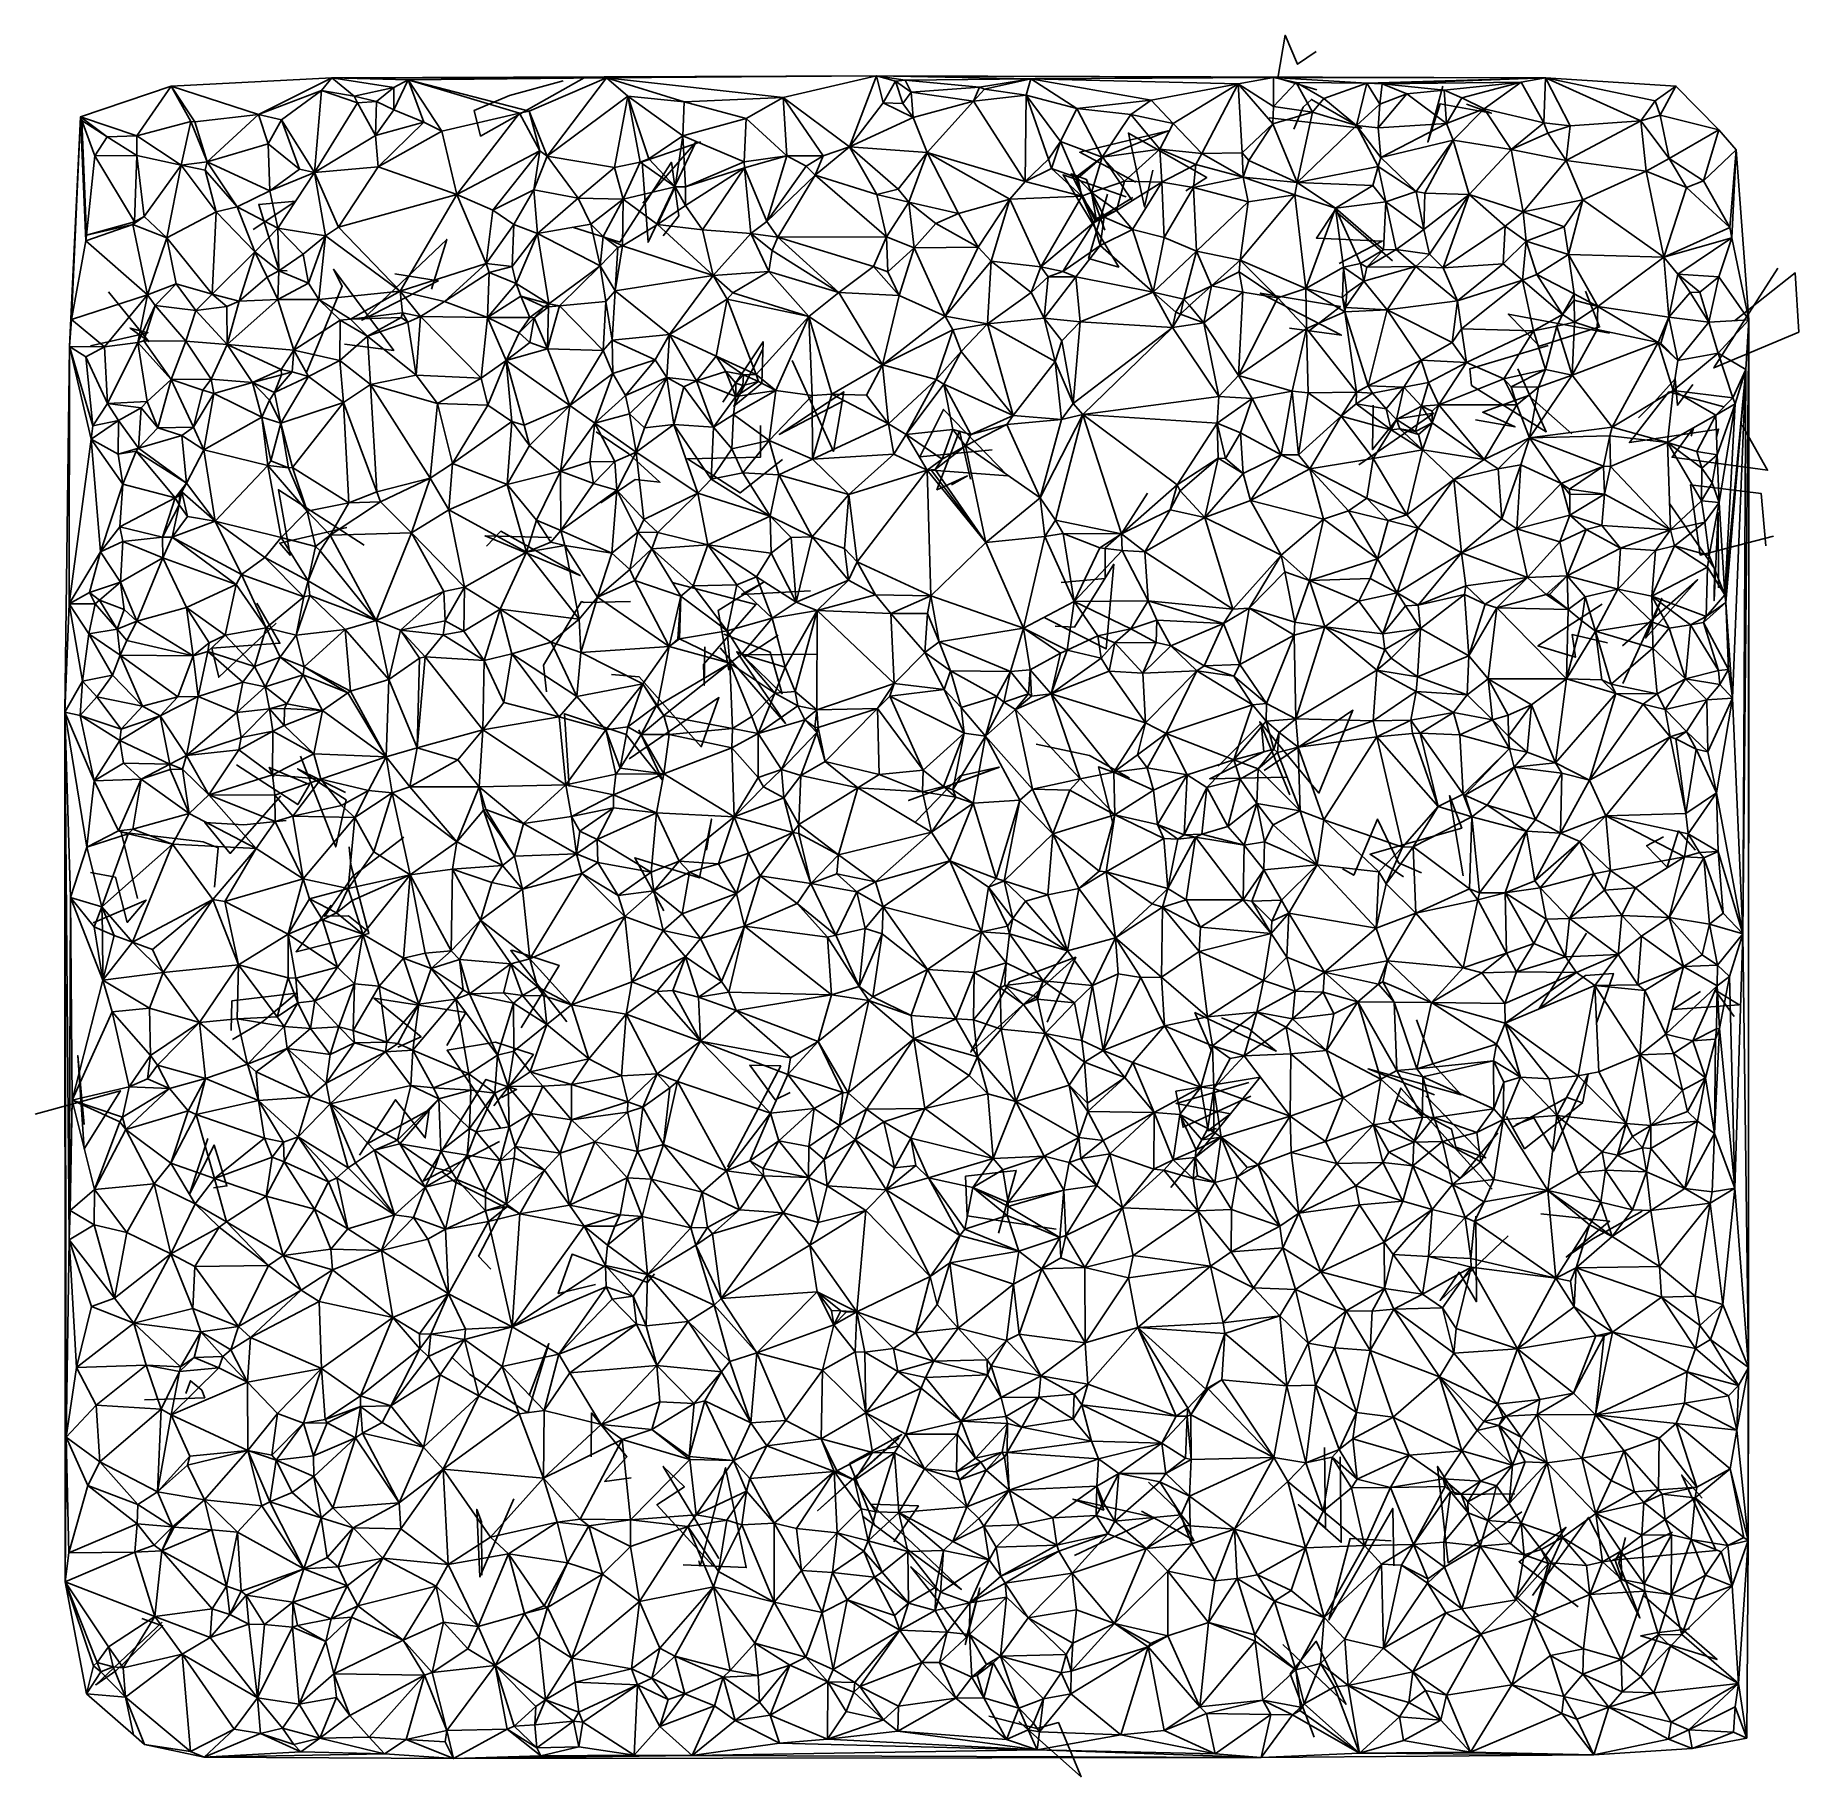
# Model space of a CAD drawing. Header units: metres. Extents: x -15.5 to 15.9, y -15.3 to 15.7.
import ezdxf

# ---------------------------------------------------------------- set-up
doc = ezdxf.new("R2010")
doc.units = ezdxf.units.M
doc.layers.add('CRACKS', color=1, linetype='Continuous')
doc.layers.add('STREET_MESH', color=7, linetype='Continuous')

msp = doc.modelspace()

# ---------------------------------------------------------------- linework, layer by layer
at = {"layer": 'CRACKS'}
for points in [[(7.302, 14.747, 0.1), (6.607, 14.958, 0.1), (6.738, 15.722, 0.1), (6.96, 15.204, 0.1), (7.289, 15.434, 0.1)], [(-6.114, 14.909, 0.1), (-7.07, 14.648, 0.1), (-7.703, 14.379, 0.1), (-7.588, 13.927, 0.1), (-5.744, 14.966, 0.1)], [(9.546, 14.817, 0.1), (9.28, 13.819, 0.1), (9.499, 14.501, 0.1), (10.411, 14.332, 0.1), (9.968, 14.492, 0.1)], [(6.892, 14.05, 0.1), (7.058, 14.438, 0.1), (7.206, 14.58, 0.1), (8.101, 14.068, 0.1), (6.456, 14.248, 0.1)], [(-3.668, 13.823, 0.1), (-4.711, 13.469, 0.1), (-4.605, 12.035, 0.1), (-3.755, 13.815, 0.1), (-4.698, 12.729, 0.1)], [(4.012, 12.785, 0.1), (3.495, 13.553, 0.1), (4.655, 14.022, 0.1), (3.083, 13.639, 0.1), (4.083, 13.107, 0.1)], [(4.971, 12.953, 0.1), (5.344, 13.186, 0.1), (3.949, 13.98, 0.1), (4.236, 12.663, 0.1), (4.386, 13.32, 0.1)], [(-5.95, 12.306, 0.1), (-5.105, 12.038, 0.1), (-4.187, 13.459, 0.1), (-4.054, 12.503, 0.1), (-4.333, 12.148, 0.1)], [(3.909, 12.845, 0.1), (2.784, 13.238, 0.1), (3.777, 11.593, 0.1), (3.24, 11.747, 0.1), (3.575, 12.891, 0.1)], [(4.026, 12.832, 0.1), (3.359, 12.42, 0.1), (2.927, 13.252, 0.1), (3.204, 13.152, 0.1), (3.53, 12.25, 0.1)], [(-11.032, 11.528, 0.1), (-11.174, 11.532, 0.1), (-11.536, 12.709, 0.1), (-10.877, 12.769, 0.1), (-11.634, 12.262, 0.1)], [(7.701, 11.657, 0.1), (8.467, 12.055, 0.1), (7.297, 12.11, 0.1), (7.625, 12.6, 0.1), (8.652, 11.701, 0.1)], [(-9.116, 11.474, 0.1), (-8.341, 11.345, 0.1), (-9.7, 10.644, 0.1), (-8.19, 12.085, 0.1), (-8.461, 11.201, 0.1)], [(-10.691, 9.704, 0.1), (-10.05, 11.253, 0.1), (-10.208, 11.554, 0.1), (-9.132, 10.107, 0.1), (-10.008, 10.222, 0.1)], [(15.514, 11.573, 0.1), (14.37, 9.797, 0.1), (15.884, 10.434, 0.1), (15.823, 11.488, 0.1), (14.743, 10.634, 0.1)], [(-14.211, 11.149, 0.1), (-13.496, 10.266, 0.1), (-13.828, 10.506, 0.1), (-13.51, 10.423, 0.1), (-14.534, 10.187, 0.1)], [(6.816, 10.505, 0.1), (7.741, 10.378, 0.1), (6.296, 11.125, 0.1), (7.723, 10.892, 0.1), (7.175, 10.461, 0.1)], [(12.086, 11.162, 0.1), (12.339, 10.527, 0.1), (11.266, 10.184, 0.1), (10.713, 10.756, 0.1), (12.515, 10.416, 0.1)], [(-3.274, 9.189, 0.1), (-2.558, 10.262, 0.1), (-2.58, 9.525, 0.1), (-3.078, 9.113, 0.1), (-2.565, 10.12, 0.1)], [(10.883, 9.781, 0.1), (11.39, 8.659, 0.1), (10.055, 9.486, 0.1), (10.029, 9.782, 0.1), (11.42, 10.193, 0.1)], [(-1.111, 9.214, 0.1), (-2.27, 8.612, 0.1), (-1.119, 9.373, 0.1), (-1.3, 8.31, 0.1), (-2.041, 9.926, 0.1)], [(13.999, 9.5, 0.1), (13.725, 9.132, 0.1), (13.686, 9.599, 0.1), (13.314, 9.195, 0.1), (13.033, 8.906, 0.1)], [(8.304, 9.131, 0.1), (8.293, 8.342, 0.1), (8.736, 8.889, 0.1), (9.385, 8.993, 0.1), (8.053, 8.072, 0.1)], [(11.844, 8.625, 0.1), (11.075, 9.303, 0.1), (10.258, 9.008, 0.1), (10.835, 8.744, 0.1), (10.131, 8.872, 0.1)], [(14.419, 8.557, 0.1), (14.456, 8.706, 0.1), (12.87, 8.467, 0.1), (13.571, 9.37, 0.1), (14.551, 9.106, 0.1)], [(0.45, 7.978, 0.1), (1.8, 7.875, 0.1), (0.656, 9.058, 0.1), (0.235, 8.21, 0.1), (1.525, 8.34, 0.1)], [(-5.531, 8.656, 0.1), (-4.945, 8.267, 0.1), (-4.395, 7.761, 0.1), (-4.834, 7.806, 0.1), (-5.446, 7.393, 0.1)], [(-2.209, 8.164, 0.1), (-2.967, 7.571, 0.1), (-3.904, 8.177, 0.1), (-2.602, 8.207, 0.1), (-2.6, 8.773, 0.1)], [(0.798, 7.714, 0.1), (1.081, 7.872, 0.1), (0.538, 7.627, 0.1), (0.939, 8.673, 0.1), (1.139, 7.814, 0.1)], [(13.971, 8.582, 0.1), (14.009, 8.728, 0.1), (13.628, 8.204, 0.1), (15.331, 7.974, 0.1), (14.877, 8.779, 0.1)], [(-9.967, 6.954, 0.1), (-11.163, 6.677, 0.1), (-10.979, 6.46, 0.1), (-11.188, 7.627, 0.1), (-9.661, 6.637, 0.1)], [(2.75, 5.973, 0.1), (3.537, 6.046, 0.1), (3.533, 6.59, 0.1), (3.834, 6.85, 0.1), (4.291, 7.566, 0.1)], [(15.296, 6.627, 0.1), (15.218, 7.557, 0.1), (13.957, 7.711, 0.1), (14.132, 6.462, 0.1), (15.434, 6.798, 0.1)], [(14.453, 5.879, 0.1), (14.452, 7.22, 0.1), (14.377, 5.653, 0.1), (14.383, 6.225, 0.1), (13.583, 7.379, 0.1)], [(-6.326, 6.773, 0.1), (-7.508, 6.804, 0.1), (-5.811, 6.097, 0.1), (-7.227, 6.887, 0.1), (-7.482, 6.622, 0.1)], [(2.462, 5.346, 0.1), (3.551, 4.792, 0.1), (3.687, 6.3, 0.1), (2.988, 5.179, 0.1), (2.644, 5.198, 0.1)], [(-4.175, 5.977, 0.1), (-2.685, 5.58, 0.1), (-3.618, 4.513, 0.1), (-3.603, 4.144, 0.1), (-3.593, 4.831, 0.1)], [(-1.712, 5.824, 0.1), (-2.939, 5.759, 0.1), (-2.553, 5.974, 0.1), (-3.356, 5.477, 0.1), (-3.164, 4.414, 0.1)], [(12.751, 4.173, 0.1), (13.446, 5.69, 0.1), (13.159, 4.986, 0.1), (14.082, 6.022, 0.1), (12.744, 4.844, 0.1)], [(-11.225, 5.251, 0.1), (-12.248, 4.287, 0.1), (-12.374, 4.807, 0.1), (-11.161, 4.892, 0.1), (-11.574, 5.609, 0.1)], [(-4.919, 5.633, 0.1), (-5.74, 5.616, 0.1), (-5.788, 5.634, 0.1), (-6.465, 4.5, 0.1), (-6.415, 4.024, 0.1)], [(12.387, 5.586, 0.1), (11.24, 4.845, 0.1), (11.909, 4.644, 0.1), (11.849, 5.045, 0.1), (12.48, 4.899, 0.1)], [(-2.288, 5.034, 0.1), (-2.89, 4.644, 0.1), (-2.217, 3.994, 0.1), (-2.431, 4.735, 0.1), (-3.257, 5.054, 0.1)], [(-1.581, 4.695, 0.1), (-2.886, 4.683, 0.1), (-3.027, 4.74, 0.1), (-2.156, 3.464, 0.1), (-3.319, 4.812, 0.1)], [(-4.942, 2.836, 0.1), (-3.342, 3.925, 0.1), (-3.658, 3.049, 0.1), (-4.766, 4.295, 0.1), (-5.255, 4.338, 0.1)], [(-4.771, 3.351, 0.1), (-4.347, 2.453, 0.1), (-4.996, 3.264, 0.1), (-6.094, 3.635, 0.1), (-6.007, 2.343, 0.1)], [(6.755, 2.509, 0.1), (5.396, 2.48, 0.1), (6.359, 2.96, 0.1), (6.31, 3.469, 0.1), (5.549, 2.704, 0.1)], [(6.366, 2.625, 0.1), (7.947, 3.698, 0.1), (7.34, 2.223, 0.1), (6.286, 3.493, 0.1), (6.82, 2.195, 0.1)], [(-10.793, 2.88, 0.1), (-10.166, 1.264, 0.1), (-9.979, 2.102, 0.1), (-10.847, 2.657, 0.1), (-9.994, 2.235, 0.1)], [(2.304, 3.094, 0.1), (3.255, 2.89, 0.1), (3.963, 2.493, 0.1), (3.414, 2.689, 0.1), (3.679, 1.663, 0.1)], [(-11.931, 2.728, 0.1), (-10.844, 2.018, 0.1), (-10.635, 2.378, 0.1), (-11.349, 2.681, 0.1), (-11.27, 2.511, 0.1)], [(0.143, 1.698, 0.1), (0.955, 2.533, 0.1), (1.642, 2.686, 0.1), (0.033, 2.089, 0.1), (1.651, 2.683, 0.1)], [(-11.048, 1.736, 0.1), (-11.804, 1.659, 0.1), (-12.5, 1.698, 0.1), (-12.045, 1.15, 0.1), (-11.145, 2.173, 0.1)], [(9.907, 0.749, 0.1), (9.665, 2.18, 0.1), (9.883, 1.599, 0.1), (8.251, 1.134, 0.1), (8.848, 0.73, 0.1)], [(-3.567, 1.207, 0.1), (-3.477, 1.761, 0.1), (-3.69, 0.711, 0.1), (-4.841, 1.071, 0.1), (-4.324, 0.123, 0.1)], [(9.166, 0.804, 0.1), (8.76, 0.979, 0.1), (8.382, 1.76, 0.1), (7.962, 0.759, 0.1), (7.758, 0.872, 0.1)], [(-12.325, 0.547, 0.1), (-12.26, 1.249, 0.1), (-12.524, 1.354, 0.1), (-13.986, 1.528, 0.1), (-13.698, 0.344, 0.1)], [(-10.248, 0.224, 0.1), (-10.873, -0.604, 0.1), (-9.574, -0.279, 0.1), (-9.899, 0.943, 0.1), (-9.929, 1.268, 0.1)], [(-9.614, -0.223, 0.1), (-9.936, 0.037, 0.1), (-10.362, 0.028, 0.1), (-9.86, 0.743, 0.1), (-8.952, 1.439, 0.1)], [(13.476, 1.444, 0.1), (13.176, 1.285, 0.1), (13.543, 0.901, 0.1), (13.743, 1.548, 0.1), (14.048, 1.207, 0.1)], [(-14.535, 0.811, 0.1), (-14.089, 0.725, 0.1), (-13.879, -0.079, 0.1), (-13.543, 0.318, 0.1), (-14.483, -0.09, 0.1)], [(12.291, -1.858, 0.1), (12.586, -0.988, 0.1), (12.086, -1.028, 0.1), (11.262, -1.611, 0.1), (12.104, -0.272, 0.1)], [(-6.867, -1.96, 0.1), (-6.188, -0.846, 0.1), (-7.004, -0.582, 0.1), (-7.051, -0.582, 0.1), (-6.054, -1.849, 0.1)], [(2.504, -1.858, 0.1), (3.01, -0.702, 0.1), (1.832, -1.137, 0.1), (1.141, -2.388, 0.1), (2.965, -0.74, 0.1)], [(-12.007, -2.166, 0.1), (-11.464, -1.847, 0.1), (-10.865, -1.34, 0.1), (-12.015, -1.48, 0.1), (-12.031, -2.008, 0.1)], [(-9.059, -2.305, 0.1), (-8.647, -2.119, 0.1), (-9.486, -1.431, 0.1), (-7.849, -1.682, 0.1), (-8.186, -2.274, 0.1)], [(14.135, -1.311, 0.1), (13.642, -1.633, 0.1), (14.823, -1.548, 0.1), (14.393, -1.284, 0.1), (14.732, -1.755, 0.1)], [(5.604, -1.78, 0.1), (6.084, -1.968, 0.1), (6.581, -2.371, 0.1), (5.134, -1.686, 0.1), (5.436, -2.377, 0.1)], [(9.078, -1.817, 0.1), (9.377, -2.603, 0.1), (9.876, -3.152, 0.1), (8.216, -2.69, 0.1), (9.399, -3.152, 0.1)], [(-14.648, -3.68, 0.1), (-14.76, -2.452, 0.1), (-14.648, -4.112, 0.1), (-14, -3.08, 0.1), (-15.516, -3.497, 0.1)], [(-7.229, -3.751, 0.1), (-8.184, -2.356, 0.1), (-7.319, -2.214, 0.1), (-6.646, -2.434, 0.1), (-7.349, -3.35, 0.1)], [(-3.188, -4.432, 0.1), (-2.242, -2.635, 0.1), (-2.793, -2.625, 0.1), (-2.342, -3.24, 0.1), (-2.075, -3.11, 0.1)], [(12.042, -3.274, 0.1), (12.134, -2.782, 0.1), (11.517, -4.155, 0.1), (11.168, -3.563, 0.1), (10.846, -3.678, 0.1)], [(-7.215, -3.198, 0.1), (-6.947, -3.059, 0.1), (-7.491, -2.877, 0.1), (-8.61, -4.687, 0.1), (-7.251, -3.981, 0.1)], [(4.703, -4.804, 0.1), (6.292, -2.837, 0.1), (4.793, -3.089, 0.1), (4.921, -3.728, 0.1), (6.129, -3.175, 0.1)], [(5.519, -3.753, 0.1), (5.362, -3.792, 0.1), (5.768, -3.491, 0.1), (4.797, -3.303, 0.1), (6.095, -2.933, 0.1)], [(10.423, -4.831, 0.1), (8.802, -3.03, 0.1), (8.591, -3.594, 0.1), (9.853, -4.642, 0.1), (10.528, -3.826, 0.1)], [(-9.742, -4.227, 0.1), (-9.1, -3.24, 0.1), (-8.572, -3.918, 0.1), (-8.505, -3.419, 0.1), (-9.608, -4.023, 0.1)], [(8.743, -3.246, 0.1), (9.704, -3.763, 0.1), (9.778, -4.082, 0.1), (10.312, -4.276, 0.1), (9.246, -3.168, 0.1)], [(10.68, -3.538, 0.1), (11.004, -4.112, 0.1), (12.035, -3.294, 0.1), (11.763, -3.201, 0.1), (10.799, -3.724, 0.1)], [(-12.441, -3.927, 0.1), (-12.768, -4.92, 0.1), (-12.331, -4.048, 0.1), (-12.103, -4.774, 0.1), (-12.345, -4.806, 0.1)], [(-7.407, -6.257, 0.1), (-7.624, -6.027, 0.1), (-7.169, -5.147, 0.1), (-8.047, -4.702, 0.1), (-8.269, -4.525, 0.1)], [(1.637, -5.613, 0.1), (1.95, -4.498, 0.1), (1.048, -4.601, 0.1), (1.079, -5.309, 0.1), (2.662, -5.544, 0.1)], [(10.134, -5.31, 0.1), (10.146, -6.838, 0.1), (9.836, -6.309, 0.1), (9.498, -6.813, 0.1), (10.709, -5.664, 0.1)], [(13.098, -5.221, 0.1), (12.22, -5.716, 0.1), (11.744, -6.042, 0.1), (12.516, -5.403, 0.1), (11.294, -5.273, 0.1)], [(-5.541, -6.529, 0.1), (-6.203, -6.691, 0.1), (-5.959, -5.992, 0.1), (-4.612, -6.493, 0.1), (-4.491, -6.339, 0.1)], [(-6.719, -8.505, 0.1), (-6.369, -7.582, 0.1), (-6.747, -8.814, 0.1), (-7.781, -8.131, 0.1), (-8.102, -7.817, 0.1)], [(-13.572, -8.586, 0.1), (-12.498, -8.548, 0.1), (-12.551, -8.413, 0.1), (-12.753, -8.243, 0.1), (-12.836, -8.47, 0.1)], [(-4.904, -9.975, 0.1), (-5.379, -10.036, 0.1), (-4.98, -9.597, 0.1), (-5.61, -8.816, 0.1), (-5.616, -9.601, 0.1)], [(-0.131, -9.264, 0.1), (-1.585, -10.56, 0.1), (-0.088, -9.203, 0.1), (-1.019, -9.719, 0.1), (-0.568, -10.828, 0.1)], [(7.442, -9.432, 0.1), (7.46, -10.862, 0.1), (6.975, -10.453, 0.1), (7.739, -11.121, 0.1), (7.72, -9.6, 0.1)], [(-3.442, -11.551, 0.1), (-4.448, -10.453, 0.1), (-3.958, -10.131, 0.1), (-4.335, -9.771, 0.1), (-3.345, -11.413, 0.1)], [(-3.702, -11.451, 0.1), (-3.679, -11.545, 0.1), (-3.225, -9.794, 0.1), (-2.855, -11.573, 0.1), (-3.979, -11.525, 0.1)], [(10.831, -10.26, 0.1), (9.774, -10.269, 0.1), (9.455, -9.77, 0.1), (9.642, -11.485, 0.1), (10.955, -10.58, 0.1)], [(14.164, -10.335, 0.1), (13.8, -9.925, 0.1), (14.417, -11.266, 0.1), (12.572, -11.438, 0.1), (13.638, -10.94, 0.1)], [(-7.565, -11.706, 0.1), (-7.571, -10.756, 0.1), (-7.654, -10.536, 0.1), (-7.599, -11.739, 0.1), (-6.994, -10.347, 0.1)], [(2.986, -11.359, 0.1), (4.418, -10.679, 0.1), (2.959, -10.352, 0.1), (3.508, -10.549, 0.1), (3.401, -10.215, 0.1)], [(4.182, -10.57, 0.1), (4.751, -10.875, 0.1), (5.114, -11.092, 0.1), (4.8, -10.522, 0.1), (4.309, -10.049, 0.1)], [(-0.228, -11.115, 0.1), (0.209, -10.475, 0.1), (-0.635, -10.443, 0.1), (0.976, -11.96, 0.1), (-0.766, -10.666, 0.1)], [(8.676, -11.539, 0.1), (8.655, -10.518, 0.1), (7.519, -12.504, 0.1), (7.9, -11.053, 0.1), (8.625, -11.093, 0.1)], [(11.959, -12.271, 0.1), (10.905, -11.467, 0.1), (11.738, -10.857, 0.1), (10.848, -12.093, 0.1), (11.261, -12.43, 0.1)], [(11.141, -12.067, 0.1), (12.141, -10.678, 0.1), (13.057, -12.469, 0.1), (12.683, -11.492, 0.1), (12.798, -11.039, 0.1)], [(0.547, -11.983, 0.1), (0.074, -11.561, 0.1), (1.063, -12.811, 0.1), (1.305, -11.937, 0.1), (1.044, -12.946, 0.1)], [(13.123, -12.071, 0.1), (14.43, -13.212, 0.1), (13.07, -12.789, 0.1), (13.343, -12.734, 0.1), (13.942, -12.665, 0.1)], [(-13.255, -12.546, 0.1), (-14.439, -13.66, 0.1), (-14.082, -13.413, 0.1), (-13.248, -12.609, 0.1), (-13.619, -12.481, 0.1)], [(6.697, -12.945, 0.1), (7.82, -14.007, 0.1), (7.292, -12.885, 0.1), (6.83, -13.464, 0.1), (7.257, -14.591, 0.1)], [(1.463, -14.219, 0.1), (2.317, -14.439, 0.1), (2.701, -14.333, 0.1), (3.107, -15.298, 0.1), (2, -14.313, 0.1)]]:
    msp.add_polyline3d(points, dxfattribs=at)
at = {"layer": 'STREET_MESH'}
for points in [[(-13.705, 13.933), (-13.095, 14.817), (-14.713, 14.267)], [(-12.747, 14.184), (-13.095, 14.817), (-13.705, 13.933)], [(-11.539, 14.312), (-10.234, 14.962), (-13.095, 14.817)], [(-12.747, 14.184), (-12.677, 14.181), (-13.095, 14.817)], [(-12.677, 14.181), (-11.539, 14.312), (-13.095, 14.817)], [(-11.539, 14.312), (-10.421, 14.739), (-10.234, 14.962)], [(-10.421, 14.739), (-9.836, 14.638), (-10.234, 14.962)], [(-0.539, 14.997), (-10.234, 14.962), (-5.347, 14.962)], [(-10.234, 14.962), (-8.876, 14.926), (-5.347, 14.962)], [(-10.234, 14.962), (-9.131, 14.793), (-8.876, 14.926)], [(-9.836, 14.638), (-9.131, 14.793), (-10.234, 14.962)], [(-9.131, 14.793), (-9.836, 14.638), (-9.439, 14.54)], [(-9.131, 14.793), (-9.439, 14.54), (-9.134, 14.396)], [(-9.134, 14.396), (-8.598, 14.174), (-8.876, 14.926)], [(-9.131, 14.793), (-9.134, 14.396), (-8.876, 14.926)], [(-8.876, 14.926), (-6.722, 14.37), (-5.347, 14.962)], [(-6.893, 14.334), (-6.722, 14.37), (-8.876, 14.926)], [(-8.276, 14.016), (-6.893, 14.334), (-8.876, 14.926)], [(-8.598, 14.174), (-8.276, 14.016), (-8.876, 14.926)], [(-6.722, 14.37), (-6.404, 13.568), (-5.347, 14.962)], [(-6.404, 13.568), (-4.965, 14.635), (-5.347, 14.962)], [(-2.199, 14.614), (-0.539, 14.997), (-5.347, 14.962)], [(-4.965, 14.635), (-3.964, 14.536), (-5.347, 14.962)], [(-3.964, 14.536), (-2.199, 14.614), (-5.347, 14.962)], [(-1.017, 13.735), (-0.539, 14.997), (-2.199, 14.614)], [(-0.539, 14.997), (-1.017, 13.735), (-0.417, 14.515)], [(-0.539, 14.997), (-0.029, 14.921), (2.209, 14.947)], [(-0.539, 14.997), (2.209, 14.947), (6.531, 14.968)], [(11.374, 14.966), (-0.539, 14.997), (6.531, 14.968)], [(-0.539, 14.997), (-0.196, 14.901), (-0.029, 14.921)], [(-0.196, 14.901), (-0.539, 14.997), (-0.417, 14.515)], [(-0.066, 14.505), (-0.196, 14.901), (-0.417, 14.515)], [(-0.029, 14.921), (-0.196, 14.901), (0.079, 14.708)], [(-0.196, 14.901), (-0.066, 14.505), (0.079, 14.708)], [(-0.029, 14.921), (1.297, 14.796), (2.209, 14.947)], [(1.297, 14.796), (-0.029, 14.921), (0.079, 14.708)], [(1.192, 14.545), (1.297, 14.796), (0.079, 14.708)], [(1.297, 14.796), (1.192, 14.545), (1.383, 14.762)], [(1.192, 14.545), (2.13, 14.652), (1.383, 14.762)], [(1.297, 14.796), (1.383, 14.762), (2.209, 14.947)], [(1.383, 14.762), (2.13, 14.652), (2.209, 14.947)], [(2.13, 14.652), (3.032, 14.419), (2.209, 14.947)], [(2.209, 14.947), (5.903, 14.854), (6.531, 14.968)], [(4.356, 14.568), (5.903, 14.854), (2.209, 14.947)], [(3.032, 14.419), (4.356, 14.568), (2.209, 14.947)], [(4.744, 14.15), (5.903, 14.854), (4.356, 14.568)], [(4.744, 14.15), (5.257, 13.613), (5.903, 14.854)], [(5.257, 13.613), (5.976, 13.626), (5.903, 14.854)], [(5.903, 14.854), (6.531, 14.451), (6.531, 14.968)], [(5.976, 13.626), (6.518, 14.144), (5.903, 14.854)], [(6.518, 14.144), (6.531, 14.451), (5.903, 14.854)], [(8.193, 14.87), (11.374, 14.966), (6.531, 14.968)], [(6.937, 14.88), (8.193, 14.87), (6.531, 14.968)], [(6.531, 14.451), (6.937, 14.88), (6.531, 14.968)], [(6.531, 14.451), (7.226, 14.35), (6.937, 14.88)], [(8.193, 14.87), (6.937, 14.88), (7.431, 14.596)], [(6.937, 14.88), (7.226, 14.35), (7.431, 14.596)], [(8.193, 14.87), (7.431, 14.596), (8.007, 14.117)], [(8.423, 14.493), (8.193, 14.87), (8.007, 14.117)], [(8.193, 14.87), (8.468, 14.857), (11.374, 14.966)], [(8.193, 14.87), (8.423, 14.493), (8.468, 14.857)], [(8.468, 14.857), (8.423, 14.493), (8.906, 14.676)], [(8.468, 14.857), (10.944, 14.884), (11.374, 14.966)], [(9.569, 14.744), (10.944, 14.884), (8.468, 14.857)], [(9.569, 14.744), (8.468, 14.857), (8.906, 14.676)], [(9.569, 14.744), (9.883, 14.607), (10.944, 14.884)], [(10.944, 14.884), (9.883, 14.607), (10.285, 14.41)], [(11.347, 14.16), (10.944, 14.884), (10.285, 14.41)], [(10.944, 14.884), (11.347, 14.16), (11.374, 14.966)], [(11.347, 14.16), (11.817, 14.111), (11.374, 14.966)], [(11.817, 14.111), (13.071, 14.2), (11.374, 14.966)], [(11.374, 14.966), (13.327, 14.552), (13.698, 14.815)], [(13.071, 14.2), (13.327, 14.552), (11.374, 14.966)], [(13.327, 14.552), (13.416, 14.299), (13.698, 14.815)], [(13.416, 14.299), (14.463, 14.037), (13.698, 14.815)], [(-11.132, 14.215), (-10.421, 14.739), (-11.539, 14.312)], [(-10.543, 13.278), (-10.421, 14.739), (-11.132, 14.215)], [(-10.421, 14.739), (-10.543, 13.278), (-9.776, 14.515)], [(-10.543, 13.278), (-9.457, 13.937), (-9.776, 14.515)], [(-9.836, 14.638), (-10.421, 14.739), (-9.776, 14.515)], [(-9.439, 14.54), (-9.836, 14.638), (-9.776, 14.515)], [(-9.457, 13.937), (-9.439, 14.54), (-9.776, 14.515)], [(-9.439, 14.54), (-9.457, 13.937), (-9.134, 14.396)], [(-5.202, 13.366), (-4.965, 14.635), (-6.404, 13.568)], [(-5.202, 13.366), (-4.747, 13.464), (-4.965, 14.635)], [(-4.594, 13.521), (-3.986, 13.933), (-4.965, 14.635)], [(-3.986, 13.933), (-3.964, 14.536), (-4.965, 14.635)], [(-4.747, 13.464), (-4.594, 13.521), (-4.965, 14.635)], [(-3.964, 14.536), (-3.986, 13.933), (-2.86, 14.238)], [(-3.964, 14.536), (-2.86, 14.238), (-2.199, 14.614)], [(-2.86, 14.238), (-2.135, 13.574), (-2.199, 14.614)], [(-1.487, 13.574), (-1.017, 13.735), (-2.199, 14.614)], [(-2.135, 13.574), (-1.487, 13.574), (-2.199, 14.614)], [(-0.417, 14.515), (-1.017, 13.735), (0.116, 14.258)], [(-0.066, 14.505), (-0.417, 14.515), (0.116, 14.258)], [(-0.066, 14.505), (0.116, 14.258), (0.079, 14.708)], [(0.116, 14.258), (1.192, 14.545), (0.079, 14.708)], [(0.363, 13.631), (1.192, 14.545), (0.116, 14.258)], [(2.11, 13.116), (1.192, 14.545), (0.363, 13.631)], [(2.11, 13.116), (2.13, 14.652), (1.192, 14.545)], [(2.527, 13.516), (2.13, 14.652), (2.11, 13.116)], [(2.738, 13.832), (3.032, 14.419), (2.13, 14.652)], [(2.527, 13.516), (2.738, 13.832), (2.13, 14.652)], [(3.032, 14.419), (3.989, 14.312), (4.356, 14.568)], [(3.989, 14.312), (4.744, 14.15), (4.356, 14.568)], [(6.531, 14.451), (6.518, 14.144), (7.226, 14.35)], [(7.431, 14.596), (7.226, 14.35), (8.007, 14.117)], [(8.396, 14.07), (8.423, 14.493), (8.007, 14.117)], [(8.423, 14.493), (8.396, 14.07), (8.906, 14.676)], [(8.396, 14.07), (9.61, 14.149), (8.906, 14.676)], [(9.61, 14.149), (9.569, 14.744), (8.906, 14.676)], [(9.61, 14.149), (9.883, 14.607), (9.569, 14.744)], [(9.883, 14.607), (9.61, 14.149), (10.285, 14.41)], [(13.416, 14.299), (13.327, 14.552), (13.071, 14.2)], [(-14.905, 10.175), (-14.874, 10.661), (-14.713, 14.267)], [(-14.874, 10.661), (-14.617, 12.061), (-14.713, 14.267)], [(-14.239, 13.91), (-13.705, 13.933), (-14.713, 14.267)], [(-14.617, 12.061), (-14.607, 12.159), (-14.713, 14.267)], [(-14.607, 12.159), (-14.686, 14.203), (-14.713, 14.267)], [(-14.686, 14.203), (-14.239, 13.91), (-14.713, 14.267)], [(-14.455, 13.574), (-14.686, 14.203), (-14.607, 12.159)], [(-14.686, 14.203), (-14.455, 13.574), (-14.239, 13.91)], [(-12.92, 13.409), (-12.747, 14.184), (-13.705, 13.933)], [(-12.747, 14.184), (-12.92, 13.409), (-12.455, 13.467)], [(-12.677, 14.181), (-12.747, 14.184), (-12.455, 13.467)], [(-11.539, 14.312), (-12.677, 14.181), (-12.455, 13.467)], [(-11.372, 13.788), (-11.539, 14.312), (-12.455, 13.467)], [(-11.372, 13.788), (-11.132, 14.215), (-11.539, 14.312)], [(-11.132, 14.215), (-11.372, 13.788), (-10.812, 13.336)], [(-10.543, 13.278), (-11.132, 14.215), (-10.812, 13.336)], [(-9.134, 14.396), (-9.457, 13.937), (-8.598, 14.174)], [(-8.598, 14.174), (-9.457, 13.937), (-9.409, 13.376)], [(-8.276, 14.016), (-8.598, 14.174), (-9.409, 13.376)], [(-6.893, 14.334), (-8.276, 14.016), (-8.01, 12.885)], [(-6.53, 13.662), (-6.893, 14.334), (-8.01, 12.885)], [(-6.53, 13.662), (-6.722, 14.37), (-6.893, 14.334)], [(-6.722, 14.37), (-6.53, 13.662), (-6.404, 13.568)], [(-3.986, 13.933), (-2.892, 13.467), (-2.86, 14.238)], [(-2.892, 13.467), (-2.135, 13.574), (-2.86, 14.238)], [(-1.017, 13.735), (0.363, 13.631), (0.116, 14.258)], [(3.479, 13.549), (3.032, 14.419), (2.738, 13.832)], [(3.032, 14.419), (3.479, 13.549), (3.989, 14.312)], [(3.989, 14.312), (3.479, 13.549), (4.508, 13.694)], [(3.989, 14.312), (4.508, 13.694), (4.744, 14.15)], [(4.508, 13.694), (5.257, 13.613), (4.744, 14.15)], [(6.094, 13.493), (6.518, 14.144), (5.976, 13.626)], [(6.518, 14.144), (6.094, 13.493), (6.952, 13.098)], [(7.226, 14.35), (6.518, 14.144), (6.952, 13.098)], [(7.226, 14.35), (6.952, 13.098), (8.007, 14.117)], [(8.442, 13.546), (9.61, 14.149), (8.396, 14.07)], [(9.61, 14.149), (8.442, 13.546), (9.732, 13.851)], [(9.61, 14.149), (9.732, 13.851), (10.285, 14.41)], [(9.732, 13.851), (10.762, 13.686), (10.285, 14.41)], [(10.762, 13.686), (11.347, 14.16), (10.285, 14.41)], [(10.762, 13.686), (11.416, 13.977), (11.347, 14.16)], [(11.347, 14.16), (11.416, 13.977), (11.817, 14.111)], [(13.071, 14.2), (11.744, 13.489), (13.167, 13.301)], [(11.744, 13.489), (13.071, 14.2), (11.817, 14.111)], [(13.416, 14.299), (13.071, 14.2), (13.576, 13.529)], [(13.576, 13.529), (13.071, 14.2), (13.167, 13.301)], [(13.416, 14.299), (13.576, 13.529), (14.463, 14.037)], [(-14.239, 13.91), (-14.455, 13.574), (-13.707, 13.581)], [(-13.705, 13.933), (-14.239, 13.91), (-13.707, 13.581)], [(-12.92, 13.409), (-13.705, 13.933), (-13.707, 13.581)], [(-9.457, 13.937), (-10.543, 13.278), (-9.409, 13.376)], [(-8.276, 14.016), (-9.409, 13.376), (-8.01, 12.885)], [(-4.122, 13.023), (-3.986, 13.933), (-4.594, 13.521)], [(-4.122, 13.023), (-3.94, 13.019), (-3.986, 13.933)], [(-3.94, 13.019), (-2.892, 13.467), (-3.986, 13.933)], [(2.527, 13.516), (2.577, 13.346), (2.738, 13.832)], [(2.577, 13.346), (3.012, 13.194), (2.738, 13.832)], [(3.012, 13.194), (3.479, 13.549), (2.738, 13.832)], [(6.952, 13.098), (8.395, 13.381), (8.007, 14.117)], [(8.442, 13.546), (8.396, 14.07), (8.007, 14.117)], [(8.395, 13.381), (8.442, 13.546), (8.007, 14.117)], [(8.442, 13.546), (9.072, 12.939), (9.732, 13.851)], [(9.072, 12.939), (9.225, 12.911), (9.732, 13.851)], [(9.732, 13.851), (9.225, 12.911), (10.017, 12.888)], [(10.762, 13.686), (9.732, 13.851), (10.017, 12.888)], [(11.416, 13.977), (10.762, 13.686), (11.744, 13.489)], [(11.416, 13.977), (11.744, 13.489), (11.817, 14.111)], [(14.463, 14.037), (13.576, 13.529), (14.19, 13.13)], [(14.768, 13.68), (14.463, 14.037), (14.19, 13.13)], [(-13.747, 12.398), (-14.455, 13.574), (-14.607, 12.159)], [(-14.455, 13.574), (-13.747, 12.398), (-13.707, 13.581)], [(-13.747, 12.398), (-13.577, 12.491), (-13.707, 13.581)], [(-13.577, 12.491), (-12.92, 13.409), (-13.707, 13.581)], [(-11.341, 12.949), (-11.372, 13.788), (-12.455, 13.467)], [(-10.812, 13.336), (-11.372, 13.788), (-11.341, 12.949)], [(-7.367, 12.607), (-6.53, 13.662), (-8.01, 12.885)], [(-6.637, 12.971), (-6.53, 13.662), (-7.367, 12.607)], [(-6.53, 13.662), (-6.637, 12.971), (-6.404, 13.568)], [(-6.637, 12.971), (-5.851, 12.82), (-6.404, 13.568)], [(-5.851, 12.82), (-5.202, 13.366), (-6.404, 13.568)], [(-4.747, 13.464), (-4.122, 13.023), (-4.594, 13.521)], [(-2.135, 13.574), (-2.892, 13.467), (-2.888, 13.362)], [(-2.49, 12.406), (-2.135, 13.574), (-2.888, 13.362)], [(-2.49, 12.406), (-1.791, 13.392), (-2.135, 13.574)], [(-2.135, 13.574), (-1.791, 13.392), (-1.487, 13.574)], [(-1.791, 13.392), (-1.629, 13.228), (-1.487, 13.574)], [(-1.017, 13.735), (-1.629, 13.228), (-0.533, 12.888)], [(-1.629, 13.228), (-1.017, 13.735), (-1.487, 13.574)], [(-0.151, 12.983), (-1.017, 13.735), (-0.533, 12.888)], [(-1.017, 13.735), (-0.151, 12.983), (0.363, 13.631)], [(-0.151, 12.983), (0.038, 12.749), (0.363, 13.631)], [(0.038, 12.749), (0.924, 12.548), (0.363, 13.631)], [(1.836, 12.805), (2.11, 13.116), (0.363, 13.631)], [(0.924, 12.548), (1.836, 12.805), (0.363, 13.631)], [(2.577, 13.346), (2.527, 13.516), (2.11, 13.116)], [(3.012, 13.194), (3.045, 13.178), (3.479, 13.549)], [(3.045, 13.178), (3.291, 12.919), (3.479, 13.549)], [(3.479, 13.549), (3.291, 12.919), (3.877, 13.123)], [(3.479, 13.549), (3.877, 13.123), (4.508, 13.694)], [(4.508, 13.694), (3.877, 13.123), (4.543, 13.104)], [(4.508, 13.694), (4.543, 13.104), (5.15, 13.419)], [(5.257, 13.613), (4.508, 13.694), (5.15, 13.419)], [(5.994, 13.192), (5.257, 13.613), (5.15, 13.419)], [(5.257, 13.613), (5.994, 13.192), (5.976, 13.626)], [(5.994, 13.192), (6.094, 13.493), (5.976, 13.626)], [(8.395, 13.381), (9.072, 12.939), (8.442, 13.546)], [(10.98, 12.579), (10.762, 13.686), (10.017, 12.888)], [(10.762, 13.686), (10.98, 12.579), (11.744, 13.489)], [(13.888, 13.011), (13.576, 13.529), (13.167, 13.301)], [(13.576, 13.529), (13.888, 13.011), (14.19, 13.13)], [(14.659, 12.295), (14.768, 13.68), (14.19, 13.13)], [(14.659, 12.295), (14.691, 12.116), (14.768, 13.68)], [(14.768, 13.68), (14.691, 12.116), (14.997, 10.655)], [(-12.92, 13.409), (-13.577, 12.491), (-13.175, 12.114)], [(-12.298, 12.575), (-12.92, 13.409), (-13.175, 12.114)], [(-12.92, 13.409), (-12.489, 13.32), (-12.455, 13.467)], [(-12.298, 12.575), (-12.489, 13.32), (-12.92, 13.409)], [(-12.489, 13.32), (-11.922, 12.668), (-12.455, 13.467)], [(-12.489, 13.32), (-12.298, 12.575), (-11.922, 12.668)], [(-11.922, 12.668), (-11.341, 12.949), (-12.455, 13.467)], [(-10.543, 13.278), (-10.812, 13.336), (-11.341, 12.949)], [(-11.196, 12.287), (-10.543, 13.278), (-11.341, 12.949)], [(-10.543, 13.278), (-11.196, 12.287), (-10.346, 12.149)], [(-9.409, 13.376), (-10.543, 13.278), (-10.116, 12.302)], [(-10.543, 13.278), (-10.346, 12.149), (-10.116, 12.302)], [(-8.01, 12.885), (-9.409, 13.376), (-10.116, 12.302)], [(-5.851, 12.82), (-5.049, 12.803), (-5.202, 13.366)], [(-5.049, 12.803), (-4.747, 13.464), (-5.202, 13.366)], [(-4.122, 13.023), (-4.747, 13.464), (-5.049, 12.803)], [(-2.892, 13.467), (-3.94, 13.019), (-2.888, 13.362)], [(-3.94, 13.019), (-3.939, 12.688), (-2.888, 13.362)], [(-3.939, 12.688), (-3.634, 12.254), (-2.888, 13.362)], [(-3.634, 12.254), (-2.773, 12.189), (-2.888, 13.362)], [(-2.773, 12.189), (-2.49, 12.406), (-2.888, 13.362)], [(-1.791, 13.392), (-2.49, 12.406), (-1.629, 13.228)], [(-2.49, 12.406), (-2.296, 12.127), (-1.629, 13.228)], [(-2.296, 12.127), (-0.362, 12.134), (-1.629, 13.228)], [(-1.629, 13.228), (-0.362, 12.134), (-0.533, 12.888)], [(3.118, 12.856), (2.577, 13.346), (2.11, 13.116)], [(3.012, 13.194), (2.577, 13.346), (3.118, 12.856)], [(3.045, 13.178), (3.012, 13.194), (3.118, 12.856)], [(4.543, 13.104), (5.106, 13.011), (5.15, 13.419)], [(5.106, 13.011), (5.994, 13.192), (5.15, 13.419)], [(5.994, 13.192), (5.106, 13.011), (6.083, 12.753)], [(6.094, 13.493), (5.994, 13.192), (6.952, 13.098)], [(5.994, 13.192), (6.911, 12.878), (6.952, 13.098)], [(6.911, 12.878), (5.994, 13.192), (6.083, 12.753)], [(8.395, 13.381), (6.952, 13.098), (8.302, 13.047)], [(8.533, 12.757), (8.395, 13.381), (8.302, 13.047)], [(8.533, 12.757), (9.072, 12.939), (8.395, 13.381)], [(11.744, 13.489), (10.98, 12.579), (12.041, 12.79)], [(11.744, 13.489), (12.041, 12.79), (13.167, 13.301)], [(12.041, 12.79), (13.485, 11.767), (13.167, 13.301)], [(13.485, 11.767), (13.888, 13.011), (13.167, 13.301)], [(-11.196, 12.287), (-11.341, 12.949), (-11.922, 12.668)], [(-9.021, 11.161), (-8.01, 12.885), (-10.116, 12.302)], [(-9.021, 11.161), (-7.488, 11.658), (-8.01, 12.885)], [(-7.488, 11.658), (-7.367, 12.607), (-8.01, 12.885)], [(-6.637, 12.971), (-7.367, 12.607), (-6.992, 12.35)], [(-6.575, 12.189), (-6.637, 12.971), (-6.992, 12.35)], [(-6.575, 12.189), (-5.851, 12.82), (-6.637, 12.971)], [(-4.122, 13.023), (-5.049, 12.803), (-4.436, 12.353)], [(-3.939, 12.688), (-4.122, 13.023), (-4.436, 12.353)], [(-4.122, 13.023), (-3.939, 12.688), (-3.94, 13.019)], [(0.038, 12.749), (-0.151, 12.983), (-0.533, 12.888)], [(-0.362, 12.134), (0.038, 12.749), (-0.533, 12.888)], [(1.836, 12.805), (3.118, 12.856), (2.11, 13.116)], [(3.291, 12.919), (3.045, 13.178), (3.118, 12.856)], [(3.374, 12.456), (3.291, 12.919), (3.118, 12.856)], [(3.291, 12.919), (3.737, 12.598), (3.877, 13.123)], [(3.737, 12.598), (3.291, 12.919), (3.512, 12.51)], [(3.291, 12.919), (3.374, 12.456), (3.512, 12.51)], [(3.877, 13.123), (3.737, 12.598), (4.543, 13.104)], [(3.737, 12.598), (4.022, 12.262), (4.543, 13.104)], [(4.022, 12.262), (4.588, 12.121), (4.543, 13.104)], [(4.588, 12.121), (5.106, 13.011), (4.543, 13.104)], [(5.106, 13.011), (4.588, 12.121), (5.159, 11.877)], [(6.083, 12.753), (5.106, 13.011), (5.159, 11.877)], [(6.911, 12.878), (6.083, 12.753), (5.939, 11.713)], [(7.106, 11.212), (6.911, 12.878), (5.939, 11.713)], [(6.911, 12.878), (7.636, 12.64), (6.952, 13.098)], [(6.911, 12.878), (7.106, 11.212), (7.636, 12.64)], [(6.952, 13.098), (7.636, 12.64), (8.302, 13.047)], [(7.636, 12.64), (8.533, 12.757), (8.302, 13.047)], [(9.072, 12.939), (8.533, 12.757), (9.211, 12.261)], [(9.072, 12.939), (9.211, 12.261), (9.225, 12.911)], [(9.225, 12.911), (9.211, 12.261), (10.017, 12.888)], [(9.211, 12.261), (9.311, 11.825), (10.017, 12.888)], [(9.311, 11.825), (9.555, 11.579), (10.017, 12.888)], [(9.555, 11.579), (10.659, 12.319), (10.017, 12.888)], [(10.659, 12.319), (10.98, 12.579), (10.017, 12.888)], [(13.888, 13.011), (13.485, 11.767), (14.659, 12.295)], [(13.888, 13.011), (14.659, 12.295), (14.19, 13.13)], [(-12.367, 11.107), (-12.298, 12.575), (-13.175, 12.114)], [(-11.605, 11.862), (-12.298, 12.575), (-12.367, 11.107)], [(-12.298, 12.575), (-11.605, 11.862), (-11.922, 12.668)], [(-11.605, 11.862), (-11.196, 12.287), (-11.922, 12.668)], [(-7.367, 12.607), (-7.488, 11.658), (-6.992, 12.35)], [(-5.851, 12.82), (-6.575, 12.189), (-5.624, 12.356)], [(-5.049, 12.803), (-5.851, 12.82), (-5.624, 12.356)], [(-5.407, 12.136), (-5.049, 12.803), (-5.624, 12.356)], [(-5.049, 12.803), (-5.407, 12.136), (-5.062, 11.969)], [(-5.049, 12.803), (-5.062, 11.969), (-4.436, 12.353)], [(-3.939, 12.688), (-4.436, 12.353), (-3.634, 12.254)], [(-0.362, 12.134), (0.136, 11.934), (0.038, 12.749)], [(0.522, 12.37), (0.924, 12.548), (0.038, 12.749)], [(0.136, 11.934), (0.522, 12.37), (0.038, 12.749)], [(1.274, 11.945), (1.836, 12.805), (0.924, 12.548)], [(1.274, 11.945), (1.505, 11.698), (1.836, 12.805)], [(1.505, 11.698), (2.39, 11.595), (1.836, 12.805)], [(1.836, 12.805), (2.39, 11.595), (3.118, 12.856)], [(2.39, 11.595), (3.324, 12.381), (3.118, 12.856)], [(3.324, 12.381), (3.374, 12.456), (3.118, 12.856)], [(3.518, 12.479), (3.737, 12.598), (3.512, 12.51)], [(3.737, 12.598), (3.518, 12.479), (4.022, 12.262)], [(6.083, 12.753), (5.159, 11.877), (5.939, 11.713)], [(7.636, 12.64), (7.106, 11.212), (7.779, 11.588)], [(8.533, 12.757), (7.636, 12.64), (8.488, 11.897)], [(8.081, 11.656), (7.636, 12.64), (7.779, 11.588)], [(7.636, 12.64), (8.081, 11.656), (8.488, 11.897)], [(8.719, 11.904), (8.533, 12.757), (8.488, 11.897)], [(8.533, 12.757), (8.719, 11.904), (9.211, 12.261)], [(10.98, 12.579), (10.659, 12.319), (11.032, 12.053)], [(12.041, 12.79), (10.98, 12.579), (11.706, 12.308)], [(10.98, 12.579), (11.032, 12.053), (11.706, 12.308)], [(11.784, 11.818), (12.041, 12.79), (11.706, 12.308)], [(12.041, 12.79), (11.784, 11.818), (13.485, 11.767)], [(-14.617, 12.061), (-13.782, 12.353), (-14.607, 12.159)], [(-13.516, 11.098), (-13.782, 12.353), (-14.617, 12.061)], [(-13.782, 12.353), (-13.747, 12.398), (-14.607, 12.159)], [(-13.577, 12.491), (-13.782, 12.353), (-13.175, 12.114)], [(-13.747, 12.398), (-13.782, 12.353), (-13.577, 12.491)], [(-13.782, 12.353), (-13.516, 11.098), (-13.175, 12.114)], [(-11.605, 11.862), (-11.178, 11.526), (-11.196, 12.287)], [(-10.346, 12.149), (-11.196, 12.287), (-10.748, 11.821)], [(-11.196, 12.287), (-11.178, 11.526), (-10.748, 11.821)], [(-10.346, 12.149), (-9.021, 11.161), (-10.116, 12.302)], [(-7.488, 11.658), (-7.025, 11.605), (-6.992, 12.35)], [(-7.025, 11.605), (-6.575, 12.189), (-6.992, 12.35)], [(-6.575, 12.189), (-5.457, 11.613), (-5.624, 12.356)], [(-5.457, 11.613), (-5.407, 12.136), (-5.624, 12.356)], [(-5.062, 11.969), (-3.445, 11.443), (-4.436, 12.353)], [(-4.436, 12.353), (-3.445, 11.443), (-3.634, 12.254)], [(-3.445, 11.443), (-2.773, 12.189), (-3.634, 12.254)], [(-2.49, 12.406), (-2.773, 12.189), (-2.296, 12.127)], [(1.274, 11.945), (0.522, 12.37), (0.136, 11.934)], [(0.522, 12.37), (1.274, 11.945), (0.924, 12.548)], [(3.324, 12.381), (2.39, 11.595), (2.783, 11.516)], [(3.444, 11.976), (3.324, 12.381), (2.783, 11.516)], [(3.518, 12.479), (3.324, 12.381), (3.444, 11.976)], [(3.518, 12.479), (3.374, 12.456), (3.324, 12.381)], [(3.374, 12.456), (3.518, 12.479), (3.512, 12.51)], [(3.518, 12.479), (3.444, 11.976), (4.022, 12.262)], [(3.444, 11.976), (4.389, 11.145), (4.022, 12.262)], [(4.389, 11.145), (4.588, 12.121), (4.022, 12.262)], [(9.211, 12.261), (8.719, 11.904), (9.311, 11.825)], [(10.659, 12.319), (9.555, 11.579), (10.619, 11.649)], [(11.032, 12.053), (10.659, 12.319), (10.619, 11.649)], [(11.032, 12.053), (11.784, 11.818), (11.706, 12.308)], [(13.485, 11.767), (14.691, 12.116), (14.659, 12.295)], [(-13.516, 11.098), (-14.617, 12.061), (-14.874, 10.661)], [(-13.516, 11.098), (-13.006, 11.293), (-13.175, 12.114)], [(-13.006, 11.293), (-12.367, 11.107), (-13.175, 12.114)], [(-10.651, 11.305), (-10.346, 12.149), (-10.748, 11.821)], [(-10.651, 11.305), (-10.468, 11.015), (-10.346, 12.149)], [(-10.468, 11.015), (-9.021, 11.161), (-10.346, 12.149)], [(-6.956, 11.301), (-6.575, 12.189), (-7.025, 11.605)], [(-6.956, 11.301), (-6.374, 10.936), (-6.575, 12.189)], [(-6.575, 12.189), (-6.374, 10.936), (-5.457, 11.613)], [(-5.146, 11.943), (-5.407, 12.136), (-5.457, 11.613)], [(-5.146, 11.943), (-5.457, 11.613), (-5.188, 11.171)], [(-5.407, 12.136), (-5.146, 11.943), (-5.062, 11.969)], [(-5.062, 11.969), (-5.146, 11.943), (-5.188, 11.171)], [(-3.445, 11.443), (-5.062, 11.969), (-5.188, 11.171)], [(-2.773, 12.189), (-3.445, 11.443), (-2.457, 11.516)], [(-2.296, 12.127), (-2.773, 12.189), (-2.396, 11.885)], [(-2.773, 12.189), (-2.457, 11.516), (-2.396, 11.885)], [(-1.205, 11.137), (-2.296, 12.127), (-2.396, 11.885)], [(-0.362, 12.134), (-2.296, 12.127), (-0.588, 11.602)], [(-2.296, 12.127), (-1.205, 11.137), (-0.588, 11.602)], [(-0.336, 11.507), (-0.362, 12.134), (-0.588, 11.602)], [(-0.336, 11.507), (0.136, 11.934), (-0.362, 12.134)], [(0.136, 11.934), (-0.336, 11.507), (-0.132, 11.085)], [(0.688, 10.72), (0.136, 11.934), (-0.132, 11.085)], [(1.274, 11.945), (0.136, 11.934), (0.688, 10.72)], [(1.505, 11.698), (1.274, 11.945), (0.688, 10.72)], [(3.012, 11.417), (3.444, 11.976), (2.783, 11.516)], [(3.012, 11.417), (4.389, 11.145), (3.444, 11.976)], [(4.588, 12.121), (4.389, 11.145), (5.159, 11.877)], [(10.965, 11.358), (11.032, 12.053), (10.619, 11.649)], [(11.032, 12.053), (10.965, 11.358), (11.222, 11.46)], [(11.784, 11.818), (11.032, 12.053), (11.222, 11.46)], [(14.691, 12.116), (13.485, 11.767), (13.732, 11.466)], [(14.461, 11.421), (14.691, 12.116), (13.732, 11.466)], [(14.691, 12.116), (14.461, 11.421), (14.997, 10.655)], [(-11.887, 10.984), (-11.605, 11.862), (-12.367, 11.107)], [(-11.605, 11.862), (-11.887, 10.984), (-11.389, 11.413)], [(-11.178, 11.526), (-11.605, 11.862), (-11.389, 11.413)], [(-11.178, 11.526), (-10.651, 11.305), (-10.748, 11.821)], [(-7.488, 11.658), (-9.021, 11.161), (-8.231, 10.98)], [(-7.432, 11.498), (-7.488, 11.658), (-8.231, 10.98)], [(-7.488, 11.658), (-7.432, 11.498), (-7.025, 11.605)], [(-2.457, 11.516), (-1.205, 11.137), (-2.396, 11.885)], [(1.505, 11.698), (0.688, 10.72), (1.442, 10.582)], [(2.218, 11.137), (1.505, 11.698), (1.442, 10.582)], [(2.218, 11.137), (2.39, 11.595), (1.505, 11.698)], [(5.159, 11.877), (4.389, 11.145), (4.933, 11.021)], [(5.428, 11.256), (5.159, 11.877), (4.933, 11.021)], [(5.159, 11.877), (5.428, 11.256), (5.939, 11.713)], [(5.428, 11.256), (5.922, 11.506), (5.939, 11.713)], [(5.922, 11.506), (6.611, 11.046), (5.939, 11.713)], [(6.611, 11.046), (7.106, 11.212), (5.939, 11.713)], [(8.14, 11.34), (8.081, 11.656), (7.779, 11.588)], [(8.081, 11.656), (8.191, 11.593), (8.488, 11.897)], [(8.191, 11.593), (8.081, 11.656), (8.14, 11.34)], [(8.191, 11.593), (8.719, 11.904), (8.488, 11.897)], [(8.719, 11.904), (8.191, 11.593), (9.066, 11.603)], [(8.719, 11.904), (9.066, 11.603), (9.311, 11.825)], [(9.066, 11.603), (9.555, 11.579), (9.311, 11.825)], [(9.555, 11.579), (9.809, 10.991), (10.619, 11.649)], [(9.809, 10.991), (10.965, 11.358), (10.619, 11.649)], [(11.883, 11.115), (11.784, 11.818), (11.222, 11.46)], [(11.784, 11.818), (12.306, 10.889), (13.485, 11.767)], [(11.784, 11.818), (11.883, 11.115), (12.306, 10.889)], [(12.306, 10.889), (13.57, 10.7), (13.485, 11.767)], [(13.485, 11.767), (13.57, 10.7), (13.732, 11.466)], [(-11.887, 10.984), (-11.196, 11.016), (-11.389, 11.413)], [(-11.196, 11.016), (-11.178, 11.526), (-11.389, 11.413)], [(-11.196, 11.016), (-10.651, 11.305), (-11.178, 11.526)], [(-10.651, 11.305), (-11.196, 11.016), (-10.468, 11.015)], [(-7.464, 10.696), (-7.432, 11.498), (-8.231, 10.98)], [(-7.464, 10.696), (-6.956, 11.301), (-7.432, 11.498)], [(-7.432, 11.498), (-6.956, 11.301), (-7.025, 11.605)], [(-6.374, 10.936), (-6.183, 10.901), (-5.457, 11.613)], [(-6.183, 10.901), (-5.357, 10.981), (-5.457, 11.613)], [(-5.457, 11.613), (-5.357, 10.981), (-5.188, 11.171)], [(-3.445, 11.443), (-5.188, 11.171), (-4.222, 10.391)], [(-3.199, 11.019), (-3.445, 11.443), (-4.222, 10.391)], [(-3.445, 11.443), (-3.093, 11.132), (-2.457, 11.516)], [(-3.093, 11.132), (-3.445, 11.443), (-3.199, 11.019)], [(-3.093, 11.132), (-1.745, 10.712), (-2.457, 11.516)], [(-1.745, 10.712), (-1.205, 11.137), (-2.457, 11.516)], [(-0.588, 11.602), (-1.205, 11.137), (-0.132, 11.085)], [(-0.336, 11.507), (-0.588, 11.602), (-0.132, 11.085)], [(2.218, 11.137), (2.519, 11.419), (2.39, 11.595)], [(2.519, 11.419), (2.218, 11.137), (2.446, 10.68)], [(2.39, 11.595), (2.519, 11.419), (2.783, 11.516)], [(3.012, 11.417), (2.519, 11.419), (2.446, 10.68)], [(3.087, 10.615), (3.012, 11.417), (2.446, 10.68)], [(2.519, 11.419), (3.012, 11.417), (2.783, 11.516)], [(4.389, 11.145), (3.012, 11.417), (3.087, 10.615)], [(5.428, 11.256), (5.984, 11.148), (5.922, 11.506)], [(5.984, 11.148), (6.611, 11.046), (5.922, 11.506)], [(7.106, 11.212), (7.763, 11.051), (7.779, 11.588)], [(7.763, 11.051), (7.84, 11.13), (7.779, 11.588)], [(7.84, 11.13), (8.14, 11.34), (7.779, 11.588)], [(8.14, 11.34), (7.812, 10.872), (8.558, 10.83)], [(7.84, 11.13), (7.812, 10.872), (8.14, 11.34)], [(9.066, 11.603), (8.14, 11.34), (8.558, 10.83)], [(8.191, 11.593), (8.14, 11.34), (9.066, 11.603)], [(9.066, 11.603), (8.558, 10.83), (9.809, 10.991)], [(9.066, 11.603), (9.809, 10.991), (9.555, 11.579)], [(9.881, 10.49), (10.965, 11.358), (9.809, 10.991)], [(10.965, 11.358), (9.881, 10.49), (11.16, 10.454)], [(11.222, 11.46), (10.965, 11.358), (11.68, 10.745)], [(11.68, 10.745), (10.965, 11.358), (11.16, 10.454)], [(11.883, 11.115), (11.222, 11.46), (11.68, 10.745)], [(13.57, 10.7), (13.953, 11.142), (13.732, 11.466)], [(14.124, 11.147), (14.461, 11.421), (13.732, 11.466)], [(13.953, 11.142), (14.124, 11.147), (13.732, 11.466)], [(14.124, 11.147), (14.283, 10.612), (14.461, 11.421)], [(14.461, 11.421), (14.283, 10.612), (14.997, 10.655)], [(-14.285, 10.169), (-13.516, 11.098), (-14.874, 10.661)], [(-13.691, 10.247), (-13.516, 11.098), (-14.285, 10.169)], [(-13.516, 11.098), (-13.691, 10.247), (-13.382, 10.907)], [(-13.006, 11.293), (-13.516, 11.098), (-13.382, 10.907)], [(-12.657, 10.82), (-13.006, 11.293), (-13.382, 10.907)], [(-13.006, 11.293), (-12.657, 10.82), (-12.367, 11.107)], [(-12.657, 10.82), (-12.106, 10.89), (-12.367, 11.107)], [(-12.106, 10.89), (-11.887, 10.984), (-12.367, 11.107)], [(-10.912, 10.115), (-11.196, 11.016), (-12.098, 10.212)], [(-11.196, 11.016), (-11.887, 10.984), (-12.098, 10.212)], [(-10.468, 11.015), (-11.196, 11.016), (-10.912, 10.115)], [(-10.09, 10.648), (-10.468, 11.015), (-10.912, 10.115)], [(-9.021, 11.161), (-10.468, 11.015), (-9.903, 10.667)], [(-10.468, 11.015), (-10.09, 10.648), (-9.903, 10.667)], [(-8.975, 10.778), (-9.021, 11.161), (-9.903, 10.667)], [(-9.021, 11.161), (-8.659, 10.714), (-8.231, 10.98)], [(-8.975, 10.778), (-8.659, 10.714), (-9.021, 11.161)], [(-6.871, 11.075), (-6.956, 11.301), (-7.464, 10.696)], [(-6.711, 10.696), (-6.871, 11.075), (-7.464, 10.696)], [(-6.956, 11.301), (-6.871, 11.075), (-6.374, 10.936)], [(-6.374, 10.936), (-6.871, 11.075), (-6.454, 10.887)], [(-6.871, 11.075), (-6.711, 10.696), (-6.454, 10.887)], [(-5.357, 10.981), (-5.243, 10.288), (-5.188, 11.171)], [(-5.188, 11.171), (-5.243, 10.288), (-4.222, 10.391)], [(-3.394, 10.003), (-3.199, 11.019), (-4.222, 10.391)], [(-3.394, 10.003), (-2.68, 9.681), (-3.199, 11.019)], [(-1.745, 10.712), (-3.093, 11.132), (-3.199, 11.019)], [(-2.68, 9.681), (-1.745, 10.712), (-3.199, 11.019)], [(-1.205, 11.137), (-1.745, 10.712), (-0.428, 9.851)], [(-1.205, 11.137), (-0.428, 9.851), (-0.132, 11.085)], [(-0.428, 9.851), (0.688, 10.72), (-0.132, 11.085)], [(2.446, 10.68), (2.218, 11.137), (1.442, 10.582)], [(4.389, 11.145), (3.087, 10.615), (4.736, 10.519)], [(4.389, 11.145), (4.79, 10.79), (4.933, 11.021)], [(4.79, 10.79), (4.389, 11.145), (4.736, 10.519)], [(4.79, 10.79), (4.878, 10.752), (4.933, 11.021)], [(4.878, 10.752), (5.039, 10.908), (4.933, 11.021)], [(5.039, 10.908), (5.428, 11.256), (4.933, 11.021)], [(5.428, 11.256), (5.039, 10.908), (5.293, 10.598)], [(5.984, 11.148), (5.428, 11.256), (5.293, 10.598)], [(5.909, 9.659), (5.984, 11.148), (5.293, 10.598)], [(5.909, 9.659), (6.611, 11.046), (5.984, 11.148)], [(6.611, 11.046), (5.909, 9.659), (7.117, 10.498)], [(7.106, 11.212), (6.611, 11.046), (7.117, 10.498)], [(7.106, 11.212), (7.117, 10.498), (7.8, 10.793)], [(7.763, 11.051), (7.106, 11.212), (7.8, 10.793)], [(7.763, 11.051), (7.812, 10.872), (7.84, 11.13)], [(7.812, 10.872), (7.763, 11.051), (7.8, 10.793)], [(9.809, 10.991), (8.558, 10.83), (9.715, 10.252)], [(9.881, 10.49), (9.809, 10.991), (9.715, 10.252)], [(11.886, 11.003), (11.883, 11.115), (11.68, 10.745)], [(11.889, 10.609), (11.886, 11.003), (11.68, 10.745)], [(11.883, 11.115), (11.886, 11.003), (12.306, 10.889)], [(11.886, 11.003), (11.889, 10.609), (12.306, 10.889)], [(13.953, 11.142), (13.57, 10.7), (14.283, 10.612)], [(13.953, 11.142), (14.283, 10.612), (14.124, 11.147)], [(-13.691, 10.247), (-13.584, 10.278), (-13.382, 10.907)], [(-13.584, 10.278), (-12.835, 10.271), (-13.382, 10.907)], [(-12.835, 10.271), (-12.657, 10.82), (-13.382, 10.907)], [(-12.657, 10.82), (-12.835, 10.271), (-12.098, 10.212)], [(-12.106, 10.89), (-12.657, 10.82), (-12.098, 10.212)], [(-11.887, 10.984), (-12.106, 10.89), (-12.098, 10.212)], [(-9.003, 10.693), (-8.975, 10.778), (-9.903, 10.667)], [(-9.602, 10.36), (-9.003, 10.693), (-9.903, 10.667)], [(-8.883, 10.61), (-9.003, 10.693), (-9.602, 10.36)], [(-8.975, 10.778), (-9.003, 10.693), (-8.883, 10.61)], [(-8.659, 10.714), (-8.975, 10.778), (-8.883, 10.61)], [(-8.735, 9.67), (-8.659, 10.714), (-8.883, 10.61)], [(-8.735, 9.67), (-7.576, 9.611), (-8.659, 10.714)], [(-8.659, 10.714), (-7.464, 10.696), (-8.231, 10.98)], [(-7.576, 9.611), (-7.464, 10.696), (-8.659, 10.714)], [(-7.464, 10.696), (-7.576, 9.611), (-7.133, 9.928)], [(-6.898, 10.42), (-7.464, 10.696), (-7.133, 9.928)], [(-6.711, 10.696), (-7.464, 10.696), (-6.898, 10.42)], [(-6.632, 10.691), (-6.711, 10.696), (-6.898, 10.42)], [(-6.713, 10.251), (-6.632, 10.691), (-6.898, 10.42)], [(-6.632, 10.691), (-6.713, 10.251), (-6.396, 10.138)], [(-6.711, 10.696), (-6.632, 10.691), (-6.454, 10.887)], [(-6.632, 10.691), (-6.379, 10.887), (-6.454, 10.887)], [(-6.379, 10.887), (-6.632, 10.691), (-6.396, 10.138)], [(-6.379, 10.887), (-6.374, 10.936), (-6.454, 10.887)], [(-5.407, 10.107), (-6.183, 10.901), (-6.396, 10.138)], [(-6.183, 10.901), (-6.379, 10.887), (-6.396, 10.138)], [(-6.374, 10.936), (-6.379, 10.887), (-6.183, 10.901)], [(-6.183, 10.901), (-5.407, 10.107), (-5.357, 10.981)], [(-5.357, 10.981), (-5.407, 10.107), (-5.243, 10.288)], [(-1.745, 10.712), (-2.68, 9.681), (-2.332, 9.393)], [(-1.683, 9.303), (-1.745, 10.712), (-2.332, 9.393)], [(-1.745, 10.712), (-1.683, 9.303), (-1.33, 9.329)], [(-0.428, 9.851), (-1.745, 10.712), (-1.33, 9.329)], [(-0.428, 9.851), (0.825, 10.477), (0.688, 10.72)], [(0.688, 10.72), (0.825, 10.477), (1.442, 10.582)], [(2.645, 9.913), (2.446, 10.68), (1.442, 10.582)], [(2.762, 10.276), (2.446, 10.68), (2.645, 9.913)], [(2.762, 10.276), (3.087, 10.615), (2.446, 10.68)], [(4.878, 10.752), (4.79, 10.79), (4.736, 10.519)], [(4.878, 10.752), (4.736, 10.519), (5.293, 10.598)], [(5.039, 10.908), (4.878, 10.752), (5.293, 10.598)], [(7.117, 10.498), (8.009, 9.366), (7.8, 10.793)], [(8.558, 10.83), (7.812, 10.872), (7.8, 10.793)], [(8.216, 9.477), (8.558, 10.83), (7.8, 10.793)], [(8.009, 9.366), (8.216, 9.477), (7.8, 10.793)], [(8.216, 9.477), (9.16, 9.937), (8.558, 10.83)], [(8.558, 10.83), (9.16, 9.937), (9.715, 10.252)], [(11.576, 10.541), (11.68, 10.745), (11.16, 10.454)], [(11.576, 10.541), (11.889, 10.609), (11.68, 10.745)], [(12.306, 10.889), (11.889, 10.609), (12.296, 10.48)], [(13.381, 10.248), (12.306, 10.889), (12.296, 10.48)], [(13.57, 10.7), (12.306, 10.889), (13.381, 10.248)], [(13.427, 10.237), (13.57, 10.7), (13.381, 10.248)], [(13.57, 10.7), (13.427, 10.237), (13.729, 9.93)], [(13.57, 10.7), (13.729, 9.93), (14.283, 10.612)], [(-14.905, 10.175), (-14.285, 10.169), (-14.874, 10.661)], [(-10.095, 9.931), (-10.09, 10.648), (-10.912, 10.115)], [(-10.095, 9.931), (-9.602, 10.36), (-10.09, 10.648)], [(-10.09, 10.648), (-9.602, 10.36), (-9.903, 10.667)], [(-8.735, 9.67), (-8.883, 10.61), (-9.602, 10.36)], [(-6.713, 10.251), (-6.898, 10.42), (-7.133, 9.928)], [(-5.243, 10.288), (-4.48, 9.938), (-4.222, 10.391)], [(-4.48, 9.938), (-4.269, 9.627), (-4.222, 10.391)], [(-4.269, 9.627), (-3.744, 9.564), (-4.222, 10.391)], [(-3.744, 9.564), (-3.394, 10.003), (-4.222, 10.391)], [(0.825, 10.477), (-0.428, 9.851), (0.525, 9.588)], [(0.968, 10.088), (0.825, 10.477), (0.525, 9.588)], [(0.825, 10.477), (0.968, 10.088), (1.442, 10.582)], [(0.968, 10.088), (1.894, 8.946), (1.442, 10.582)], [(1.894, 8.946), (2.645, 9.913), (1.442, 10.582)], [(3.087, 10.615), (2.762, 10.276), (2.966, 9.162)], [(4.736, 10.519), (3.087, 10.615), (2.966, 9.162)], [(3.139, 8.969), (4.736, 10.519), (2.966, 9.162)], [(5.558, 9.289), (4.736, 10.519), (3.139, 8.969)], [(4.736, 10.519), (5.558, 9.289), (5.293, 10.598)], [(5.558, 9.289), (5.909, 9.659), (5.293, 10.598)], [(7.117, 10.498), (5.909, 9.659), (6.864, 9.385)], [(7.147, 9.35), (7.117, 10.498), (6.864, 9.385)], [(7.147, 9.35), (8.009, 9.366), (7.117, 10.498)], [(9.881, 10.49), (9.715, 10.252), (9.966, 9.891)], [(11.16, 10.454), (9.881, 10.49), (9.966, 9.891)], [(10.635, 9.6), (11.16, 10.454), (9.966, 9.891)], [(10.635, 9.6), (11.378, 9.767), (11.16, 10.454)], [(11.378, 9.767), (11.576, 10.541), (11.16, 10.454)], [(11.576, 10.541), (11.378, 9.767), (11.85, 9.667)], [(11.889, 10.609), (11.576, 10.541), (11.85, 9.667)], [(11.889, 10.609), (11.85, 9.667), (12.296, 10.48)], [(11.85, 9.667), (13.381, 10.248), (12.296, 10.48)], [(14.283, 10.612), (13.729, 9.93), (14.449, 10.057)], [(14.283, 10.612), (14.449, 10.057), (14.997, 10.655)], [(14.449, 10.057), (14.942, 9.77), (14.997, 10.655)], [(14.942, 9.77), (14.891, -0.282), (14.997, 10.655)], [(14.891, -0.282), (14.987, -8.009), (14.997, 10.655)], [(14.987, -8.009), (14.986, -11.092), (14.997, 10.655)], [(-14.91, 5.592), (-14.905, 10.175), (-14.991, 3.667)], [(-14.519, 8.529), (-14.905, 10.175), (-14.91, 5.592)], [(-14.49, 8.765), (-14.905, 10.175), (-14.519, 8.529)], [(-14.618, 9.996), (-14.285, 10.169), (-14.905, 10.175)], [(-14.49, 8.765), (-14.618, 9.996), (-14.905, 10.175)], [(-14.285, 10.169), (-14.618, 9.996), (-14.232, 9.161)], [(-13.691, 10.247), (-14.285, 10.169), (-14.232, 9.161)], [(-13.524, 9.199), (-13.691, 10.247), (-14.232, 9.161)], [(-13.584, 10.278), (-13.691, 10.247), (-13.099, 9.588)], [(-13.099, 9.588), (-13.691, 10.247), (-13.524, 9.199)], [(-13.584, 10.278), (-13.099, 9.588), (-12.835, 10.271)], [(-13.099, 9.588), (-12.383, 9.593), (-12.835, 10.271)], [(-12.835, 10.271), (-12.383, 9.593), (-12.098, 10.212)], [(-12.383, 9.593), (-11.647, 9.534), (-12.098, 10.212)], [(-11.139, 9.771), (-10.912, 10.115), (-12.098, 10.212)], [(-11.647, 9.534), (-11.139, 9.771), (-12.098, 10.212)], [(-11.139, 9.771), (-10.943, 9.726), (-10.912, 10.115)], [(-10.912, 10.115), (-10.943, 9.726), (-10.652, 9.645)], [(-10.095, 9.931), (-10.912, 10.115), (-10.652, 9.645)], [(-10.095, 9.931), (-9.547, 9.499), (-9.602, 10.36)], [(-9.547, 9.499), (-8.735, 9.67), (-9.602, 10.36)], [(-6.396, 10.138), (-6.713, 10.251), (-7.133, 9.928)], [(-6, 9.128), (-6.396, 10.138), (-7.133, 9.928)], [(-6, 9.128), (-5.407, 10.107), (-6.396, 10.138)], [(-5.407, 10.107), (-6, 9.128), (-5.231, 9.696)], [(-5.243, 10.288), (-5.407, 10.107), (-5.231, 9.696)], [(-4.48, 9.938), (-5.243, 10.288), (-5.231, 9.696)], [(0.662, 9.508), (0.968, 10.088), (0.525, 9.588)], [(0.968, 10.088), (0.662, 9.508), (1.894, 8.946)], [(2.762, 10.276), (2.645, 9.913), (2.966, 9.162)], [(9.715, 10.252), (9.16, 9.937), (9.966, 9.891)], [(13.381, 10.248), (11.85, 9.667), (12.562, 8.739)], [(13.648, 9.397), (13.381, 10.248), (12.562, 8.739)], [(13.648, 9.397), (13.729, 9.93), (13.381, 10.248)], [(13.729, 9.93), (13.427, 10.237), (13.381, 10.248)], [(13.648, 9.397), (14.712, 9.264), (14.449, 10.057)], [(13.729, 9.93), (13.648, 9.397), (14.449, 10.057)], [(14.449, 10.057), (14.712, 9.264), (14.942, 9.77)], [(-14.618, 9.996), (-14.49, 8.765), (-14.232, 9.161)], [(-11.139, 9.771), (-11.647, 9.534), (-11.134, 9.675)], [(-10.943, 9.726), (-11.139, 9.771), (-11.134, 9.675)], [(-10.025, 9.181), (-10.095, 9.931), (-10.652, 9.645)], [(-9.547, 9.499), (-10.095, 9.931), (-10.025, 9.181)], [(-7.576, 9.611), (-7.459, 9.13), (-7.133, 9.928)], [(-7.459, 9.13), (-7.029, 8.844), (-7.133, 9.928)], [(-6.813, 8.775), (-6, 9.128), (-7.133, 9.928)], [(-7.029, 8.844), (-6.813, 8.775), (-7.133, 9.928)], [(-5.006, 9.307), (-4.48, 9.938), (-5.231, 9.696)], [(-4.269, 9.627), (-4.48, 9.938), (-5.006, 9.307)], [(-3.744, 9.564), (-3.218, 9.732), (-3.394, 10.003)], [(-3.394, 10.003), (-3.218, 9.732), (-2.903, 9.672)], [(-2.68, 9.681), (-3.394, 10.003), (-2.903, 9.672)], [(-0.714, 9.312), (-0.428, 9.851), (-1.33, 9.329)], [(-0.428, 9.851), (-0.714, 9.312), (-0.323, 8.803)], [(-0.428, 9.851), (-0.323, 8.803), (0.525, 9.588)], [(2.759, 8.876), (2.645, 9.913), (1.894, 8.946)], [(2.645, 9.913), (2.759, 8.876), (2.966, 9.162)], [(8.855, 9.453), (9.16, 9.937), (8.216, 9.477)], [(9.16, 9.937), (8.855, 9.453), (9.291, 9.537)], [(9.16, 9.937), (9.291, 9.537), (9.966, 9.891)], [(9.291, 9.537), (9.474, 9.138), (9.966, 9.891)], [(9.474, 9.138), (10.635, 9.6), (9.966, 9.891)], [(10.635, 9.6), (10.764, 9.461), (11.378, 9.767)], [(11.378, 9.767), (10.764, 9.461), (11.25, 9.453)], [(11.378, 9.767), (11.25, 9.453), (11.85, 9.667)], [(14.566, 5.755), (14.942, 9.77), (14.752, 9.154)], [(14.566, 5.755), (14.587, 5.615), (14.942, 9.77)], [(14.587, 5.615), (14.707, 3.916), (14.942, 9.77)], [(14.942, 9.77), (14.707, 3.916), (14.891, -0.282)], [(14.942, 9.77), (14.712, 9.264), (14.752, 9.154)], [(-13.333, 8.727), (-13.099, 9.588), (-13.524, 9.199)], [(-13.333, 8.727), (-12.699, 8.741), (-13.099, 9.588)], [(-12.383, 9.593), (-13.099, 9.588), (-12.531, 9.398)], [(-13.099, 9.588), (-12.699, 8.741), (-12.531, 9.398)], [(-12.334, 9.343), (-12.383, 9.593), (-12.531, 9.398)], [(-12.383, 9.593), (-12.334, 9.343), (-11.647, 9.534)], [(-11.647, 9.534), (-12.334, 9.343), (-11.481, 8.921)], [(-11.647, 9.534), (-11.259, 9.356), (-11.134, 9.675)], [(-11.346, 9.221), (-11.647, 9.534), (-11.481, 8.921)], [(-11.346, 9.221), (-11.259, 9.356), (-11.647, 9.534)], [(-10.943, 9.726), (-11.259, 9.356), (-10.652, 9.645)], [(-11.259, 9.356), (-10.943, 9.726), (-11.134, 9.675)], [(-11.259, 9.356), (-11.145, 8.811), (-10.652, 9.645)], [(-11.145, 8.811), (-10.025, 9.181), (-10.652, 9.645)], [(-9.435, 7.592), (-9.547, 9.499), (-10.025, 9.181)], [(-8.735, 9.67), (-9.547, 9.499), (-8.354, 9.162)], [(-9.547, 9.499), (-8.487, 7.835), (-8.354, 9.162)], [(-8.487, 7.835), (-9.547, 9.499), (-9.435, 7.592)], [(-7.576, 9.611), (-8.735, 9.67), (-8.354, 9.162)], [(-7.459, 9.13), (-7.576, 9.611), (-8.354, 9.162)], [(-6, 9.128), (-5.552, 8.81), (-5.231, 9.696)], [(-5.552, 8.81), (-5.006, 9.307), (-5.231, 9.696)], [(-4.936, 8.979), (-4.269, 9.627), (-5.006, 9.307)], [(-4.269, 9.627), (-4.936, 8.979), (-4.666, 8.732)], [(-4.145, 8.788), (-4.269, 9.627), (-4.666, 8.732)], [(-4.145, 8.788), (-3.966, 9.458), (-4.269, 9.627)], [(-3.966, 9.458), (-3.744, 9.564), (-4.269, 9.627)], [(-3.966, 9.458), (-4.145, 8.788), (-3.441, 8.743)], [(-3.744, 9.564), (-3.966, 9.458), (-3.441, 8.743)], [(-3.04, 9.286), (-3.218, 9.732), (-3.744, 9.564)], [(-3.04, 9.286), (-3.744, 9.564), (-3.441, 8.743)], [(-3.218, 9.732), (-3.039, 9.523), (-2.903, 9.672)], [(-3.04, 9.286), (-3.039, 9.523), (-3.218, 9.732)], [(-2.64, 9.553), (-3.04, 9.286), (-2.332, 9.393)], [(-2.917, 9.486), (-3.04, 9.286), (-2.64, 9.553)], [(-2.917, 9.486), (-3.039, 9.523), (-3.04, 9.286)], [(-3.039, 9.523), (-2.917, 9.486), (-2.903, 9.672)], [(-2.917, 9.486), (-2.64, 9.553), (-2.903, 9.672)], [(-2.64, 9.553), (-2.68, 9.681), (-2.903, 9.672)], [(-2.68, 9.681), (-2.64, 9.553), (-2.332, 9.393)], [(-0.323, 8.803), (-0.011, 8.613), (0.525, 9.588)], [(-0.011, 8.613), (0.662, 9.508), (0.525, 9.588)], [(0.823, 8.698), (0.662, 9.508), (-0.011, 8.613)], [(0.662, 9.508), (1.14, 8.611), (1.894, 8.946)], [(0.662, 9.508), (0.823, 8.698), (1.14, 8.611)], [(6.155, 9.249), (5.909, 9.659), (5.558, 9.289)], [(5.909, 9.659), (6.155, 9.249), (6.864, 9.385)], [(8.009, 9.366), (8.296, 9.346), (8.216, 9.477)], [(8.296, 9.346), (8.855, 9.453), (8.216, 9.477)], [(8.855, 9.453), (8.296, 9.346), (8.539, 9.07)], [(8.855, 9.453), (8.539, 9.07), (8.725, 8.88)], [(9.17, 9.114), (8.855, 9.453), (8.725, 8.88)], [(8.855, 9.453), (9.17, 9.114), (9.291, 9.537)], [(9.17, 9.114), (9.474, 9.138), (9.291, 9.537)], [(10.635, 9.6), (9.474, 9.138), (10.863, 9.137)], [(10.635, 9.6), (10.863, 9.137), (10.764, 9.461)], [(10.764, 9.461), (10.863, 9.137), (11.25, 9.453)], [(10.863, 9.137), (11.091, 8.553), (11.25, 9.453)], [(11.85, 9.667), (11.091, 8.553), (12.562, 8.739)], [(11.25, 9.453), (11.091, 8.553), (11.85, 9.667)], [(-14.49, 8.765), (-14.036, 8.857), (-14.232, 9.161)], [(-13.629, 9.084), (-13.524, 9.199), (-14.232, 9.161)], [(-14.036, 8.857), (-13.629, 9.084), (-14.232, 9.161)], [(-13.629, 9.084), (-13.333, 8.727), (-13.524, 9.199)], [(-12.699, 8.741), (-12.334, 9.343), (-12.531, 9.398)], [(-12.334, 9.343), (-12.699, 8.741), (-12.512, 8.337)], [(-12.334, 9.343), (-12.512, 8.337), (-11.481, 8.921)], [(-11.145, 8.811), (-11.346, 9.221), (-11.481, 8.921)], [(-11.259, 9.356), (-11.346, 9.221), (-11.145, 8.811)], [(-11.145, 8.811), (-10.936, 8.023), (-10.025, 9.181)], [(-10.025, 9.181), (-10.936, 8.023), (-9.933, 7.394)], [(-9.435, 7.592), (-10.025, 9.181), (-9.933, 7.394)], [(-8.487, 7.835), (-8.085, 8.092), (-8.354, 9.162)], [(-8.085, 8.092), (-7.459, 9.13), (-8.354, 9.162)], [(-7.029, 8.844), (-7.459, 9.13), (-8.085, 8.092)], [(-6.715, 8.413), (-6, 9.128), (-6.813, 8.775)], [(-6, 9.128), (-6.715, 8.413), (-6.165, 7.956)], [(-5.552, 8.81), (-6, 9.128), (-6.165, 7.956)], [(-5.552, 8.81), (-4.936, 8.979), (-5.006, 9.307)], [(-3.081, 8.968), (-3.04, 9.286), (-3.441, 8.743)], [(-2.332, 9.393), (-3.081, 8.968), (-2.447, 8.503)], [(-3.04, 9.286), (-3.081, 8.968), (-2.332, 9.393)], [(-1.683, 9.303), (-2.332, 9.393), (-2.447, 8.503)], [(-1.675, 8.173), (-1.683, 9.303), (-2.447, 8.503)], [(-1.683, 9.303), (-1.675, 8.173), (-1.33, 9.329)], [(-1.675, 8.173), (-0.323, 8.803), (-1.33, 9.329)], [(-0.323, 8.803), (-0.714, 9.312), (-1.33, 9.329)], [(2.759, 8.876), (3.139, 8.969), (2.966, 9.162)], [(5.529, 8.815), (5.558, 9.289), (3.139, 8.969)], [(6.155, 9.249), (5.558, 9.289), (5.529, 8.815)], [(5.942, 8.64), (6.155, 9.249), (5.529, 8.815)], [(6.155, 9.249), (5.942, 8.64), (6.671, 8.249)], [(6.864, 9.385), (6.155, 9.249), (6.671, 8.249)], [(6.977, 8.247), (6.864, 9.385), (6.671, 8.249)], [(7.147, 9.35), (6.864, 9.385), (6.977, 8.247)], [(7.147, 9.35), (6.977, 8.247), (7.736, 8.936)], [(8.009, 9.366), (7.147, 9.35), (7.736, 8.936)], [(8.004, 9.155), (8.009, 9.366), (7.736, 8.936)], [(8.628, 8.695), (8.004, 9.155), (7.736, 8.936)], [(8.296, 9.346), (8.009, 9.366), (8.004, 9.155)], [(8.539, 9.07), (8.296, 9.346), (8.004, 9.155)], [(8.628, 8.695), (8.539, 9.07), (8.004, 9.155)], [(9.06, 8.665), (9.17, 9.114), (8.725, 8.88)], [(9.17, 9.114), (9.06, 8.665), (9.36, 8.819)], [(9.358, 9.026), (9.474, 9.138), (9.17, 9.114)], [(9.358, 9.026), (9.17, 9.114), (9.36, 8.819)], [(9.474, 9.138), (9.358, 9.026), (9.36, 8.819)], [(9.474, 9.138), (9.36, 8.819), (10.282, 8.166)], [(10.863, 9.137), (9.474, 9.138), (10.282, 8.166)], [(11.091, 8.553), (10.863, 9.137), (10.282, 8.166)], [(13.548, 8.466), (13.648, 9.397), (12.562, 8.739)], [(13.648, 9.397), (13.548, 8.466), (14.411, 8.956)], [(14.712, 9.264), (13.648, 9.397), (14.411, 8.956)], [(14.712, 9.264), (14.411, 8.956), (14.752, 9.154)], [(14.411, 8.956), (14.431, 8.25), (14.752, 9.154)], [(14.431, 8.25), (14.47, 7.398), (14.752, 9.154)], [(14.47, 7.398), (14.566, 5.755), (14.752, 9.154)], [(-14.036, 8.857), (-14.49, 8.765), (-14.519, 8.529)], [(-14.038, 8.263), (-14.036, 8.857), (-14.519, 8.529)], [(-14.038, 8.263), (-13.68, 8.368), (-14.036, 8.857)], [(-13.68, 8.368), (-13.629, 9.084), (-14.036, 8.857)], [(-13.333, 8.727), (-13.629, 9.084), (-13.68, 8.368)], [(-12.512, 8.337), (-11.375, 8.057), (-11.481, 8.921)], [(-11.321, 8.14), (-11.145, 8.811), (-11.481, 8.921)], [(-11.375, 8.057), (-11.321, 8.14), (-11.481, 8.921)], [(-11.008, 8.014), (-11.145, 8.811), (-11.321, 8.14)], [(-11.008, 8.014), (-10.936, 8.023), (-11.145, 8.811)], [(-7.116, 7.717), (-7.029, 8.844), (-8.085, 8.092)], [(-6.715, 8.413), (-7.029, 8.844), (-7.116, 7.717)], [(-7.029, 8.844), (-6.715, 8.413), (-6.813, 8.775)], [(-5.641, 8.124), (-5.552, 8.81), (-6.165, 7.956)], [(-5.196, 8.132), (-5.552, 8.81), (-5.641, 8.124)], [(-4.936, 8.979), (-5.552, 8.81), (-4.816, 8.298)], [(-5.552, 8.81), (-5.196, 8.132), (-4.816, 8.298)], [(-4.936, 8.979), (-4.816, 8.298), (-4.666, 8.732)], [(-3.113, 8.358), (-3.081, 8.968), (-3.441, 8.743)], [(-3.081, 8.968), (-3.113, 8.358), (-2.447, 8.503)], [(-0.323, 8.803), (-1.675, 8.173), (-0.227, 8.259)], [(-0.011, 8.613), (-0.323, 8.803), (-0.227, 8.259)], [(1.894, 8.946), (1.14, 8.611), (1.781, 8.787)], [(2.759, 8.876), (1.894, 8.946), (1.781, 8.787)], [(2.377, 7.484), (2.759, 8.876), (1.781, 8.787)], [(3.139, 8.969), (2.759, 8.876), (2.377, 7.484)], [(2.649, 7.085), (3.139, 8.969), (2.377, 7.484)], [(3.139, 8.969), (2.649, 7.085), (3.825, 6.843)], [(4.818, 7.714), (3.139, 8.969), (3.825, 6.843)], [(4.818, 7.714), (5.529, 8.815), (3.139, 8.969)], [(5.546, 8.187), (5.529, 8.815), (4.818, 7.714)], [(5.546, 8.187), (5.678, 8.182), (5.529, 8.815)], [(5.678, 8.182), (5.942, 8.64), (5.529, 8.815)], [(6.977, 8.247), (7.178, 7.997), (7.736, 8.936)], [(7.178, 7.997), (8.305, 8.181), (7.736, 8.936)], [(8.305, 8.181), (8.628, 8.695), (7.736, 8.936)], [(8.539, 9.07), (8.628, 8.695), (8.725, 8.88)], [(8.628, 8.695), (8.783, 8.714), (8.725, 8.88)], [(8.783, 8.714), (9.06, 8.665), (8.725, 8.88)], [(9.06, 8.665), (9.114, 8.608), (9.36, 8.819)], [(9.114, 8.608), (9.187, 8.339), (9.36, 8.819)], [(9.36, 8.819), (9.187, 8.339), (10.282, 8.166)], [(14.411, 8.956), (13.548, 8.466), (14.069, 8.305)], [(14.431, 8.25), (14.411, 8.956), (14.069, 8.305)], [(-14.357, 6.52), (-14.519, 8.529), (-14.91, 5.592)], [(-14.357, 6.52), (-13.958, 7.728), (-14.519, 8.529)], [(-13.958, 7.728), (-14.038, 8.263), (-14.519, 8.529)], [(-12.905, 8.594), (-13.333, 8.727), (-13.68, 8.368)], [(-12.823, 7.745), (-12.905, 8.594), (-13.68, 8.368)], [(-13.333, 8.727), (-12.905, 8.594), (-12.699, 8.741)], [(-12.699, 8.741), (-12.905, 8.594), (-12.512, 8.337)], [(-12.905, 8.594), (-12.823, 7.745), (-12.512, 8.337)], [(-4.816, 8.298), (-4.145, 8.788), (-4.666, 8.732)], [(-4.145, 8.788), (-4.816, 8.298), (-3.721, 7.566)], [(-3.441, 8.743), (-4.145, 8.788), (-3.48, 7.814)], [(-3.48, 7.814), (-4.145, 8.788), (-3.721, 7.566)], [(-3.113, 8.358), (-3.441, 8.743), (-3.48, 7.814)], [(-3.113, 8.358), (-2.92, 7.929), (-2.447, 8.503)], [(-2.92, 7.929), (-2.278, 7.891), (-2.447, 8.503)], [(-2.278, 7.891), (-1.675, 8.173), (-2.447, 8.503)], [(0.367, 7.973), (-0.011, 8.613), (-0.227, 8.259)], [(0.823, 8.698), (-0.011, 8.613), (0.634, 8.169)], [(-0.011, 8.613), (0.367, 7.973), (0.634, 8.169)], [(1.049, 8.407), (0.823, 8.698), (0.634, 8.169)], [(1.14, 8.611), (0.823, 8.698), (1.049, 8.407)], [(1.049, 8.407), (2.377, 7.484), (1.781, 8.787)], [(1.14, 8.611), (1.049, 8.407), (1.781, 8.787)], [(5.942, 8.64), (5.678, 8.182), (5.989, 7.918)], [(5.942, 8.64), (5.989, 7.918), (6.671, 8.249)], [(8.628, 8.695), (8.305, 8.181), (9.187, 8.339)], [(8.783, 8.714), (8.628, 8.695), (9.187, 8.339)], [(9.114, 8.608), (8.783, 8.714), (9.187, 8.339)], [(8.783, 8.714), (9.114, 8.608), (9.06, 8.665)], [(10.533, 7.998), (11.091, 8.553), (10.282, 8.166)], [(11.091, 8.553), (10.533, 7.998), (10.937, 8.073)], [(11.091, 8.553), (10.937, 8.073), (11.654, 7.74)], [(11.091, 8.553), (12.52, 8.584), (12.562, 8.739)], [(11.091, 8.553), (12.406, 8.044), (12.52, 8.584)], [(12.406, 8.044), (11.091, 8.553), (11.654, 7.74)], [(12.52, 8.584), (12.406, 8.044), (12.531, 8.042)], [(12.52, 8.584), (13.548, 8.466), (12.562, 8.739)], [(12.52, 8.584), (12.531, 8.042), (13.548, 8.466)], [(-14.038, 8.263), (-13.721, 8.312), (-13.68, 8.368)], [(-13.721, 8.312), (-14.038, 8.263), (-13.958, 7.728)], [(-13.027, 7.483), (-13.721, 8.312), (-13.958, 7.728)], [(-13.721, 8.312), (-12.823, 7.745), (-13.68, 8.368)], [(-13.721, 8.312), (-13.027, 7.483), (-12.823, 7.745)], [(-12.512, 8.337), (-12.823, 7.745), (-12.314, 7.064)], [(-11.375, 8.057), (-12.512, 8.337), (-12.314, 7.064)], [(-6.715, 8.413), (-7.116, 7.717), (-6.165, 7.956)], [(-5.196, 8.132), (-5.162, 7.62), (-4.816, 8.298)], [(-4.816, 8.298), (-5.162, 7.62), (-4.682, 7.098)], [(-4.816, 8.298), (-4.682, 7.098), (-3.721, 7.566)], [(-3.113, 8.358), (-3.48, 7.814), (-2.92, 7.929)], [(-1.032, 7.542), (-1.675, 8.173), (-2.278, 7.891)], [(-1.675, 8.173), (-1.032, 7.542), (-0.227, 8.259)], [(-1.032, 7.542), (0.367, 7.973), (-0.227, 8.259)], [(0.367, 7.973), (0.505, 7.987), (0.634, 8.169)], [(1.049, 8.407), (0.505, 7.987), (1.409, 6.686)], [(0.505, 7.987), (1.049, 8.407), (0.634, 8.169)], [(2.377, 7.484), (1.049, 8.407), (1.409, 6.686)], [(4.872, 7.607), (5.546, 8.187), (4.818, 7.714)], [(5.546, 8.187), (4.872, 7.607), (5.308, 7.13)], [(5.546, 8.187), (5.308, 7.13), (5.989, 7.918)], [(5.678, 8.182), (5.546, 8.187), (5.989, 7.918)], [(5.989, 7.918), (6.124, 7.436), (6.671, 8.249)], [(6.124, 7.436), (7.178, 7.997), (6.671, 8.249)], [(7.178, 7.997), (6.977, 8.247), (6.671, 8.249)], [(8.305, 8.181), (7.178, 7.997), (8.193, 7.474)], [(8.909, 7.181), (8.305, 8.181), (8.193, 7.474)], [(8.305, 8.181), (8.909, 7.181), (9.187, 8.339)], [(9.187, 8.339), (8.909, 7.181), (9.744, 7.81)], [(10.282, 8.166), (9.187, 8.339), (9.744, 7.81)], [(10.533, 7.998), (10.282, 8.166), (9.744, 7.81)], [(13.548, 8.466), (12.531, 8.042), (13.601, 6.914)], [(13.548, 8.466), (14.16, 8.012), (14.069, 8.305)], [(14.154, 7.429), (13.548, 8.466), (13.601, 6.914)], [(14.154, 7.429), (14.16, 8.012), (13.548, 8.466)], [(14.16, 8.012), (14.431, 8.25), (14.069, 8.305)], [(14.16, 8.012), (14.344, 7.747), (14.431, 8.25)], [(14.431, 8.25), (14.344, 7.747), (14.47, 7.398)], [(-11.136, 6.774), (-11.375, 8.057), (-12.314, 7.064)], [(-11.375, 8.057), (-11.008, 8.014), (-11.321, 8.14)], [(-11.375, 8.057), (-11.136, 6.774), (-10.674, 7.246)], [(-11.008, 8.014), (-11.375, 8.057), (-10.674, 7.246)], [(-10.936, 8.023), (-11.008, 8.014), (-10.674, 7.246)], [(-10.936, 8.023), (-10.674, 7.246), (-9.933, 7.394)], [(-8.487, 7.835), (-8.151, 7.267), (-8.085, 8.092)], [(-8.151, 7.267), (-7.116, 7.717), (-8.085, 8.092)], [(-7.116, 7.717), (-6.591, 7.084), (-6.165, 7.956)], [(-6.591, 7.084), (-6.16, 6.898), (-6.165, 7.956)], [(-5.577, 7.736), (-5.641, 8.124), (-6.165, 7.956)], [(-6.16, 6.898), (-5.577, 7.736), (-6.165, 7.956)], [(-5.196, 8.132), (-5.641, 8.124), (-5.577, 7.736)], [(-5.162, 7.62), (-5.196, 8.132), (-5.577, 7.736)], [(-3.48, 7.814), (-2.43, 7.156), (-2.92, 7.929)], [(-2.43, 7.156), (-2.278, 7.891), (-2.92, 7.929)], [(-2.43, 7.156), (-1.682, 6.786), (-2.278, 7.891)], [(-1.682, 6.786), (-1.032, 7.542), (-2.278, 7.891)], [(0.367, 7.973), (-1.032, 7.542), (-0.884, 6.342)], [(0.367, 7.973), (-0.884, 6.342), (0.428, 5.739)], [(0.44, 7.967), (0.505, 7.987), (0.367, 7.973)], [(0.367, 7.973), (0.428, 5.739), (1.409, 6.686)], [(0.44, 7.967), (0.367, 7.973), (1.409, 6.686)], [(0.505, 7.987), (0.44, 7.967), (1.409, 6.686)], [(5.308, 7.13), (6.124, 7.436), (5.989, 7.918)], [(7.178, 7.997), (6.124, 7.436), (7.42, 7.1)], [(8.193, 7.474), (7.178, 7.997), (7.866, 7.251)], [(7.866, 7.251), (7.178, 7.997), (7.42, 7.1)], [(10.598, 7.107), (10.533, 7.998), (9.744, 7.81)], [(10.937, 8.073), (10.533, 7.998), (10.598, 7.107)], [(10.867, 6.931), (10.937, 8.073), (10.598, 7.107)], [(10.937, 8.073), (10.867, 6.931), (11.654, 7.74)], [(11.8, 7.639), (12.406, 8.044), (11.654, 7.74)], [(11.8, 7.639), (12.425, 7.546), (12.406, 8.044)], [(12.406, 8.044), (12.425, 7.546), (12.531, 8.042)], [(12.531, 8.042), (12.425, 7.546), (13.601, 6.914)], [(14.16, 8.012), (14.154, 7.429), (14.344, 7.747)], [(-13.958, 7.728), (-14.357, 6.52), (-14.013, 6.965)], [(-13.027, 7.483), (-13.958, 7.728), (-14.013, 6.965)], [(-13.027, 7.483), (-12.909, 7.588), (-12.823, 7.745)], [(-13.027, 7.483), (-12.946, 7.523), (-12.909, 7.588)], [(-12.909, 7.588), (-12.956, 7.355), (-12.807, 7.148)], [(-12.909, 7.588), (-12.946, 7.523), (-12.956, 7.355)], [(-12.823, 7.745), (-12.909, 7.588), (-12.314, 7.064)], [(-12.909, 7.588), (-12.807, 7.148), (-12.314, 7.064)], [(-9.371, 7.41), (-9.435, 7.592), (-9.933, 7.394)], [(-8.487, 7.835), (-9.435, 7.592), (-9.371, 7.41)], [(-8.818, 6.86), (-8.487, 7.835), (-9.371, 7.41)], [(-8.818, 6.86), (-8.151, 7.267), (-8.487, 7.835)], [(-6.772, 6.512), (-7.116, 7.717), (-8.151, 7.267)], [(-7.116, 7.717), (-6.772, 6.512), (-6.591, 7.084)], [(-5.162, 7.62), (-5.577, 7.736), (-6.16, 6.898)], [(-5.25, 6.497), (-5.162, 7.62), (-6.16, 6.898)], [(-4.786, 6.87), (-5.162, 7.62), (-5.25, 6.497)], [(-5.162, 7.62), (-4.786, 6.87), (-4.682, 7.098)], [(-4.682, 7.098), (-4.43, 6.864), (-3.721, 7.566)], [(-4.43, 6.864), (-3.539, 6.645), (-3.721, 7.566)], [(-2.43, 7.156), (-3.48, 7.814), (-3.721, 7.566)], [(-3.539, 6.645), (-2.43, 7.156), (-3.721, 7.566)], [(-1.682, 6.786), (-1.105, 6.58), (-1.032, 7.542)], [(-1.032, 7.542), (-1.105, 6.58), (-0.884, 6.342)], [(4.691, 7.27), (4.818, 7.714), (3.825, 6.843)], [(4.691, 7.27), (4.872, 7.607), (4.818, 7.714)], [(5.308, 7.13), (4.872, 7.607), (4.691, 7.27)], [(8.909, 7.181), (9.109, 6.939), (9.744, 7.81)], [(9.109, 6.939), (9.881, 6.5), (9.744, 7.81)], [(9.881, 6.5), (10.598, 7.107), (9.744, 7.81)], [(10.867, 6.931), (11.807, 7.171), (11.654, 7.74)], [(11.807, 7.171), (11.81, 7.542), (11.654, 7.74)], [(11.81, 7.542), (11.8, 7.639), (11.654, 7.74)], [(11.8, 7.639), (11.81, 7.542), (12.425, 7.546)], [(12.425, 7.546), (11.807, 7.171), (12.378, 6.992)], [(11.81, 7.542), (11.807, 7.171), (12.425, 7.546)], [(12.425, 7.546), (12.378, 6.992), (13.601, 6.914)], [(14.344, 7.747), (14.154, 7.429), (14.47, 7.398)], [(-13.252, 6.779), (-13.027, 7.483), (-14.013, 6.965)], [(-13.027, 7.483), (-13.252, 6.779), (-12.956, 7.355)], [(-12.956, 7.355), (-13.252, 6.779), (-13.081, 6.784)], [(-12.956, 7.355), (-13.081, 6.784), (-12.807, 7.148)], [(-12.946, 7.523), (-13.027, 7.483), (-12.956, 7.355)], [(-11.136, 6.774), (-10.526, 6.617), (-10.674, 7.246)], [(-10.674, 7.246), (-10.267, 6.817), (-9.933, 7.394)], [(-10.526, 6.617), (-10.267, 6.817), (-10.674, 7.246)], [(-10.267, 6.817), (-9.371, 7.41), (-9.933, 7.394)], [(-10.267, 6.817), (-8.818, 6.86), (-9.371, 7.41)], [(-8.151, 7.267), (-8.818, 6.86), (-7.874, 5.892)], [(-6.772, 6.512), (-8.151, 7.267), (-7.874, 5.892)], [(2.459, 6.795), (2.377, 7.484), (1.409, 6.686)], [(2.459, 6.795), (2.649, 7.085), (2.377, 7.484)], [(4.691, 7.27), (3.825, 6.843), (4.242, 6.521)], [(5.308, 7.13), (4.691, 7.27), (4.242, 6.521)], [(6.124, 7.436), (5.308, 7.13), (6.666, 6.462)], [(7.42, 7.1), (6.124, 7.436), (6.666, 6.462)], [(7.866, 7.251), (7.42, 7.1), (8.384, 6.396)], [(8.193, 7.474), (7.866, 7.251), (8.572, 7.079)], [(8.572, 7.079), (7.866, 7.251), (8.384, 6.396)], [(8.909, 7.181), (8.193, 7.474), (8.572, 7.079)], [(14.215, 7.049), (14.154, 7.429), (13.601, 6.914)], [(14.154, 7.429), (14.215, 7.049), (14.47, 7.398)], [(14.215, 7.049), (14.292, 6.456), (14.47, 7.398)], [(14.292, 6.456), (14.566, 5.755), (14.47, 7.398)], [(-14.357, 6.52), (-13.96, 6.706), (-14.013, 6.965)], [(-13.96, 6.706), (-13.252, 6.779), (-14.013, 6.965)], [(-12.807, 7.148), (-13.081, 6.784), (-12.314, 7.064)], [(-13.081, 6.784), (-11.847, 6.117), (-12.314, 7.064)], [(-11.428, 6.422), (-11.136, 6.774), (-12.314, 7.064)], [(-11.847, 6.117), (-11.428, 6.422), (-12.314, 7.064)], [(-6.591, 7.084), (-6.772, 6.512), (-6.335, 6.69)], [(-6.16, 6.898), (-6.591, 7.084), (-6.335, 6.69)], [(-4.786, 6.87), (-4.43, 6.864), (-4.682, 7.098)], [(-2.41, 6.496), (-2.43, 7.156), (-3.539, 6.645)], [(-2.43, 7.156), (-2.41, 6.496), (-2.059, 6.777)], [(-1.682, 6.786), (-2.43, 7.156), (-2.059, 6.777)], [(2.649, 7.085), (2.459, 6.795), (2.788, 6.847)], [(2.649, 7.085), (2.788, 6.847), (3.825, 6.843)], [(5.805, 5.502), (5.308, 7.13), (4.242, 6.521)], [(5.308, 7.13), (5.805, 5.502), (6.666, 6.462)], [(7.175, 6.01), (7.42, 7.1), (6.666, 6.462)], [(7.42, 7.1), (7.175, 6.01), (8.384, 6.396)], [(9.109, 6.939), (8.572, 7.079), (8.384, 6.396)], [(8.733, 5.789), (9.109, 6.939), (8.384, 6.396)], [(9.109, 6.939), (8.909, 7.181), (8.572, 7.079)], [(8.733, 5.789), (9.881, 6.5), (9.109, 6.939)], [(9.881, 6.5), (10.867, 6.931), (10.598, 7.107)], [(9.881, 6.5), (11.056, 6.064), (10.867, 6.931)], [(11.807, 7.171), (10.867, 6.931), (11.629, 6.701)], [(10.867, 6.931), (11.056, 6.064), (11.629, 6.701)], [(12.1, 6.919), (11.807, 7.171), (11.629, 6.701)], [(11.759, 6.091), (12.1, 6.919), (11.629, 6.701)], [(12.1, 6.919), (11.759, 6.091), (12.711, 6.588)], [(11.807, 7.171), (12.1, 6.919), (12.378, 6.992)], [(12.1, 6.919), (12.711, 6.588), (12.378, 6.992)], [(12.378, 6.992), (12.711, 6.588), (13.601, 6.914)], [(12.711, 6.588), (13.331, 6.545), (13.601, 6.914)], [(13.331, 6.545), (13.671, 6.628), (13.601, 6.914)], [(13.671, 6.628), (14.215, 7.049), (13.601, 6.914)], [(13.671, 6.628), (14.292, 6.456), (14.215, 7.049)], [(-13.999, 5.983), (-13.96, 6.706), (-14.357, 6.52)], [(-13.96, 6.706), (-13.999, 5.983), (-13.245, 6.414)], [(-13.252, 6.779), (-13.96, 6.706), (-13.245, 6.414)], [(-13.081, 6.784), (-13.252, 6.779), (-13.245, 6.414)], [(-11.94, 5.937), (-13.081, 6.784), (-13.245, 6.414)], [(-11.847, 6.117), (-13.081, 6.784), (-11.94, 5.937)], [(-11.428, 6.422), (-10.657, 6.001), (-11.136, 6.774)], [(-10.657, 6.001), (-10.526, 6.617), (-11.136, 6.774)], [(-10.526, 6.617), (-10.657, 6.001), (-10.441, 6.536)], [(-10.267, 6.817), (-10.526, 6.617), (-10.441, 6.536)], [(-10.267, 6.817), (-10.441, 6.536), (-9.445, 5.298)], [(-8.818, 6.86), (-10.267, 6.817), (-9.445, 5.298)], [(-8.24, 5.813), (-8.818, 6.86), (-9.445, 5.298)], [(-8.818, 6.86), (-8.24, 5.813), (-7.874, 5.892)], [(-6.772, 6.512), (-6.085, 6.632), (-6.335, 6.69)], [(-6.085, 6.632), (-6.772, 6.512), (-5.831, 5.321)], [(-6.085, 6.632), (-6.16, 6.898), (-6.335, 6.69)], [(-6.085, 6.632), (-5.25, 6.497), (-6.16, 6.898)], [(-5.25, 6.497), (-6.085, 6.632), (-5.505, 5.714)], [(-6.085, 6.632), (-5.831, 5.321), (-5.505, 5.714)], [(-4.786, 6.87), (-5.25, 6.497), (-4.929, 6.204)], [(-4.539, 6.571), (-4.786, 6.87), (-4.929, 6.204)], [(-4.43, 6.864), (-4.786, 6.87), (-4.539, 6.571)], [(-4.43, 6.864), (-4.539, 6.571), (-3.539, 6.645)], [(-3.539, 6.645), (-4.539, 6.571), (-3.804, 5.916)], [(-3.539, 6.645), (-3.804, 5.916), (-3.022, 5.933)], [(-2.673, 6.073), (-3.539, 6.645), (-3.022, 5.933)], [(-2.673, 6.073), (-2.41, 6.496), (-3.539, 6.645)], [(-2.41, 6.496), (-1.97, 5.623), (-2.059, 6.777)], [(-1.97, 5.623), (-1.682, 6.786), (-2.059, 6.777)], [(-1.038, 6.018), (-1.682, 6.786), (-1.97, 5.623)], [(-1.038, 6.018), (-1.105, 6.58), (-1.682, 6.786)], [(0.428, 5.739), (2.078, 5.162), (1.409, 6.686)], [(2.078, 5.162), (2.459, 6.795), (1.409, 6.686)], [(2.98, 5.638), (2.459, 6.795), (2.078, 5.162)], [(2.788, 6.847), (2.459, 6.795), (2.98, 5.638)], [(2.788, 6.847), (3.44, 6.591), (3.825, 6.843)], [(3.44, 6.591), (2.788, 6.847), (2.98, 5.638)], [(3.44, 6.591), (3.838, 6.546), (3.825, 6.843)], [(3.825, 6.843), (3.838, 6.546), (4.242, 6.521)], [(11.056, 6.064), (11.759, 6.091), (11.629, 6.701)], [(14.262, 6.248), (13.671, 6.628), (13.27, 5.73)], [(13.671, 6.628), (13.331, 6.545), (13.27, 5.73)], [(14.292, 6.456), (13.671, 6.628), (14.262, 6.248)], [(-14.551, 5.795), (-14.357, 6.52), (-14.91, 5.592)], [(-14.551, 5.795), (-13.999, 5.983), (-14.357, 6.52)], [(-13.999, 5.983), (-13.709, 5.284), (-13.245, 6.414)], [(-13.709, 5.284), (-12.822, 5.527), (-13.245, 6.414)], [(-12.822, 5.527), (-11.94, 5.937), (-13.245, 6.414)], [(-11.428, 6.422), (-11.847, 6.117), (-10.736, 5.719)], [(-10.657, 6.001), (-11.428, 6.422), (-10.736, 5.719)], [(-10.441, 6.536), (-10.657, 6.001), (-9.445, 5.298)], [(-6.772, 6.512), (-7.874, 5.892), (-7.238, 5.497)], [(-5.831, 5.321), (-6.772, 6.512), (-7.238, 5.497)], [(-4.929, 6.204), (-5.25, 6.497), (-5.505, 5.714)], [(-4.84, 6.011), (-4.539, 6.571), (-4.929, 6.204)], [(-4.539, 6.571), (-4.84, 6.011), (-4.023, 5.733)], [(-3.804, 5.916), (-4.539, 6.571), (-4.023, 5.733)], [(-2.41, 6.496), (-2.673, 6.073), (-1.97, 5.623)], [(-1.105, 6.58), (-1.038, 6.018), (-0.884, 6.342)], [(-1.038, 6.018), (-0.555, 5.754), (-0.884, 6.342)], [(-0.884, 6.342), (-0.555, 5.754), (0.428, 5.739)], [(3.838, 6.546), (3.44, 6.591), (2.98, 5.638)], [(3.838, 6.546), (2.98, 5.638), (4.303, 5.648)], [(3.838, 6.546), (4.303, 5.648), (4.242, 6.521)], [(4.303, 5.648), (5.805, 5.502), (4.242, 6.521)], [(5.805, 5.502), (6.1, 5.517), (6.666, 6.462)], [(6.1, 5.517), (6.735, 6.162), (6.666, 6.462)], [(6.735, 6.162), (7.175, 6.01), (6.666, 6.462)], [(7.175, 6.01), (8.254, 6.044), (8.384, 6.396)], [(8.254, 6.044), (8.733, 5.789), (8.384, 6.396)], [(8.733, 5.789), (9.108, 5.573), (9.881, 6.5)], [(9.881, 6.5), (9.108, 5.573), (9.958, 5.916)], [(11.056, 6.064), (9.881, 6.5), (9.958, 5.916)], [(11.759, 6.091), (12.661, 5.856), (12.711, 6.588)], [(12.661, 5.856), (13.331, 6.545), (12.711, 6.588)], [(13.331, 6.545), (12.661, 5.856), (13.27, 5.73)], [(14.292, 6.456), (14.262, 6.248), (14.566, 5.755)], [(-14.371, 5.657), (-13.999, 5.983), (-14.551, 5.795)], [(-13.999, 5.983), (-14.371, 5.657), (-13.936, 5.492)], [(-13.709, 5.284), (-13.999, 5.983), (-13.936, 5.492)], [(-11.847, 6.117), (-11.94, 5.937), (-11.407, 5.166)], [(-11.847, 6.117), (-11.407, 5.166), (-10.736, 5.719)], [(-10.627, 5.742), (-10.657, 6.001), (-10.736, 5.719)], [(-10.657, 6.001), (-10.627, 5.742), (-9.445, 5.298)], [(-4.84, 6.011), (-4.929, 6.204), (-5.505, 5.714)], [(-4.229, 4.836), (-4.84, 6.011), (-5.505, 5.714)], [(-4.84, 6.011), (-4.229, 4.836), (-4.023, 5.733)], [(-2.394, 5.337), (-2.673, 6.073), (-3.022, 5.933)], [(-2.673, 6.073), (-2.394, 5.337), (-1.97, 5.623)], [(-1.596, 5.477), (-1.038, 6.018), (-1.97, 5.623)], [(-1.596, 5.477), (-0.555, 5.754), (-1.038, 6.018)], [(6.1, 5.517), (6.912, 5.265), (6.735, 6.162)], [(6.912, 5.265), (7.175, 6.01), (6.735, 6.162)], [(7.175, 6.01), (6.912, 5.265), (7.446, 5.184)], [(8.052, 5.641), (8.254, 6.044), (7.175, 6.01)], [(8.052, 5.641), (7.175, 6.01), (7.446, 5.184)], [(8.254, 6.044), (8.052, 5.641), (8.733, 5.789)], [(10.299, 5.586), (11.056, 6.064), (9.958, 5.916)], [(11.056, 6.064), (10.299, 5.586), (10.511, 5.52)], [(11.388, 5.761), (11.056, 6.064), (10.511, 5.52)], [(11.759, 6.091), (11.056, 6.064), (11.388, 5.761)], [(11.449, 5.76), (11.759, 6.091), (11.388, 5.761)], [(11.759, 6.091), (11.449, 5.76), (11.776, 5.492)], [(12.083, 5.716), (11.759, 6.091), (11.776, 5.492)], [(12.083, 5.716), (12.661, 5.856), (11.759, 6.091)], [(14.236, 5.371), (14.262, 6.248), (13.27, 5.73)], [(14.262, 6.248), (14.236, 5.371), (14.566, 5.755)], [(-14.45, 5.592), (-14.551, 5.795), (-14.91, 5.592)], [(-14.45, 5.592), (-14.371, 5.657), (-14.551, 5.795)], [(-14.45, 5.592), (-14.061, 5.142), (-14.371, 5.657)], [(-14.371, 5.657), (-14.061, 5.142), (-13.936, 5.492)], [(-12.822, 5.527), (-12.135, 5.034), (-11.94, 5.937)], [(-11.94, 5.937), (-12.135, 5.034), (-11.407, 5.166)], [(-11.407, 5.166), (-10.868, 5.036), (-10.736, 5.719)], [(-10.868, 5.036), (-10.627, 5.742), (-10.736, 5.719)], [(-10.627, 5.742), (-10.868, 5.036), (-10.001, 5.137)], [(-10.627, 5.742), (-10.001, 5.137), (-9.445, 5.298)], [(-9.012, 5.123), (-8.24, 5.813), (-9.445, 5.298)], [(-8.219, 5.293), (-8.24, 5.813), (-9.012, 5.123)], [(-7.874, 5.892), (-8.24, 5.813), (-8.219, 5.293)], [(-7.874, 5.892), (-8.219, 5.293), (-7.883, 5.108)], [(-7.238, 5.497), (-7.874, 5.892), (-7.883, 5.108)], [(-5.831, 5.321), (-5.801, 4.727), (-5.505, 5.714)], [(-5.801, 4.727), (-4.229, 4.836), (-5.505, 5.714)], [(-4.229, 4.836), (-4.072, 4.97), (-4.023, 5.733)], [(-4.072, 4.97), (-4.044, 4.969), (-4.023, 5.733)], [(-4.044, 4.969), (-3.197, 5.114), (-4.023, 5.733)], [(-3.197, 5.114), (-3.804, 5.916), (-4.023, 5.733)], [(-3.804, 5.916), (-3.197, 5.114), (-3.022, 5.933)], [(-3.197, 5.114), (-2.394, 5.337), (-3.022, 5.933)], [(-0.555, 5.754), (-1.596, 5.477), (-0.279, 5.424)], [(-0.555, 5.754), (-0.279, 5.424), (0.428, 5.739)], [(0.428, 5.739), (-0.279, 5.424), (0.371, 5.423)], [(0.58, 4.919), (0.428, 5.739), (0.371, 5.423)], [(0.428, 5.739), (0.58, 4.919), (2.078, 5.162)], [(8.052, 5.641), (8.48, 5.057), (8.733, 5.789)], [(8.733, 5.789), (8.48, 5.057), (8.881, 5.557)], [(9.108, 5.573), (8.733, 5.789), (8.881, 5.557)], [(9.108, 5.573), (9.935, 5.758), (9.958, 5.916)], [(9.935, 5.758), (9.108, 5.573), (9.147, 5.155)], [(9.935, 5.758), (9.147, 5.155), (10.01, 4.665)], [(9.935, 5.758), (10.299, 5.586), (9.958, 5.916)], [(10.299, 5.586), (9.935, 5.758), (10.01, 4.665)], [(11.388, 5.761), (10.511, 5.52), (11.776, 5.492)], [(11.449, 5.76), (11.388, 5.761), (11.776, 5.492)], [(12.021, 5.289), (12.083, 5.716), (11.776, 5.492)], [(12.263, 5.105), (12.083, 5.716), (12.021, 5.289)], [(12.661, 5.856), (12.083, 5.716), (12.263, 5.105)], [(13.283, 5.268), (12.661, 5.856), (12.263, 5.105)], [(12.661, 5.856), (13.283, 5.268), (13.27, 5.73)], [(13.27, 5.73), (13.577, 5.162), (13.957, 5.221)], [(13.283, 5.268), (13.577, 5.162), (13.27, 5.73)], [(14.236, 5.371), (13.27, 5.73), (13.957, 5.221)], [(14.236, 5.371), (14.587, 5.615), (14.566, 5.755)], [(-14.677, 4.216), (-14.91, 5.592), (-14.991, 3.667)], [(-14.677, 4.216), (-14.56, 5.057), (-14.91, 5.592)], [(-14.56, 5.057), (-14.45, 5.592), (-14.91, 5.592)], [(-14.061, 5.142), (-14.45, 5.592), (-14.56, 5.057)], [(-14.061, 5.142), (-13.709, 5.284), (-13.936, 5.492)], [(-12.706, 4.665), (-12.822, 5.527), (-13.709, 5.284)], [(-12.135, 5.034), (-12.822, 5.527), (-12.422, 4.9)], [(-12.822, 5.527), (-12.706, 4.665), (-12.422, 4.9)], [(-7.238, 5.497), (-7.883, 5.108), (-7.521, 4.582)], [(-7.033, 4.706), (-7.238, 5.497), (-7.521, 4.582)], [(-6.329, 4.91), (-7.238, 5.497), (-7.033, 4.706)], [(-6.329, 4.91), (-5.831, 5.321), (-7.238, 5.497)], [(-2.394, 5.337), (-1.596, 5.477), (-1.97, 5.623)], [(-2.164, 4.467), (-1.596, 5.477), (-2.394, 5.337)], [(-1.596, 5.477), (-2.164, 4.467), (-1.987, 4.035)], [(-1.602, 3.705), (-1.596, 5.477), (-1.987, 4.035)], [(-1.596, 5.477), (-1.602, 3.705), (-0.225, 4.173)], [(-0.279, 5.424), (-1.596, 5.477), (-0.225, 4.173)], [(-0.279, 5.424), (0.323, 4.728), (0.371, 5.423)], [(0.323, 4.728), (-0.279, 5.424), (-0.225, 4.173)], [(0.323, 4.728), (0.58, 4.919), (0.371, 5.423)], [(2.857, 4.766), (2.98, 5.638), (2.078, 5.162)], [(2.98, 5.638), (2.857, 4.766), (3.401, 5.026)], [(2.98, 5.638), (3.99, 5.146), (4.303, 5.648)], [(3.99, 5.146), (2.98, 5.638), (3.401, 5.026)], [(3.99, 5.146), (4.454, 5.303), (4.303, 5.648)], [(5.644, 5.245), (5.805, 5.502), (4.303, 5.648)], [(4.454, 5.303), (5.644, 5.245), (4.303, 5.648)], [(6.1, 5.517), (5.644, 5.245), (5.932, 4.515)], [(5.644, 5.245), (6.1, 5.517), (5.805, 5.502)], [(6.897, 5.039), (6.1, 5.517), (5.932, 4.515)], [(6.912, 5.265), (6.1, 5.517), (6.897, 5.039)], [(8.48, 5.057), (8.052, 5.641), (7.446, 5.184)], [(8.48, 5.057), (9.147, 5.155), (8.881, 5.557)], [(9.147, 5.155), (9.108, 5.573), (8.881, 5.557)], [(10.511, 5.52), (10.299, 5.586), (10.01, 4.665)], [(10.353, 4.26), (10.511, 5.52), (10.01, 4.665)], [(10.511, 5.52), (10.353, 4.26), (11.75, 4.259)], [(10.511, 5.52), (11.75, 4.259), (11.776, 5.492)], [(11.75, 4.259), (12.021, 5.289), (11.776, 5.492)], [(14.188, 5.263), (14.236, 5.371), (13.957, 5.221)], [(14.587, 5.615), (14.188, 5.263), (14.632, 4.423)], [(14.587, 5.615), (14.236, 5.371), (14.188, 5.263)], [(14.707, 3.916), (14.587, 5.615), (14.632, 4.423)], [(-14.139, 4.323), (-14.56, 5.057), (-14.677, 4.216)], [(-14.002, 4.68), (-14.061, 5.142), (-14.56, 5.057)], [(-14.139, 4.323), (-14.002, 4.68), (-14.56, 5.057)], [(-13.709, 5.284), (-14.061, 5.142), (-13.884, 4.944)], [(-14.061, 5.142), (-14.002, 4.68), (-13.884, 4.944)], [(-12.706, 4.665), (-13.709, 5.284), (-13.884, 4.944)], [(-12.445, 4.748), (-12.135, 5.034), (-12.422, 4.9)], [(-12.135, 5.034), (-12.445, 4.748), (-11.614, 4.476)], [(-12.135, 5.034), (-11.614, 4.476), (-11.407, 5.166)], [(-11.614, 4.476), (-11.157, 4.646), (-11.407, 5.166)], [(-11.157, 4.646), (-10.868, 5.036), (-11.407, 5.166)], [(-10.868, 5.036), (-11.157, 4.646), (-10.727, 4.473)], [(-10.868, 5.036), (-10.727, 4.473), (-10.001, 5.137)], [(-10.001, 5.137), (-10.727, 4.473), (-9.905, 4.037)], [(-10.001, 5.137), (-9.218, 4.244), (-9.445, 5.298)], [(-10.001, 5.137), (-9.905, 4.037), (-9.218, 4.244)], [(-9.218, 4.244), (-9.012, 5.123), (-9.445, 5.298)], [(-8.674, 4.629), (-9.012, 5.123), (-9.218, 4.244)], [(-8.251, 5.042), (-8.219, 5.293), (-9.012, 5.123)], [(-9.012, 5.123), (-8.674, 4.629), (-8.573, 4.651)], [(-8.251, 5.042), (-9.012, 5.123), (-8.573, 4.651)], [(-8.251, 5.042), (-8.573, 4.651), (-7.521, 4.582)], [(-8.219, 5.293), (-8.251, 5.042), (-7.883, 5.108)], [(-7.883, 5.108), (-8.251, 5.042), (-7.521, 4.582)], [(-5.831, 5.321), (-6.329, 4.91), (-5.801, 4.727)], [(-4.044, 4.969), (-3.148, 4.535), (-3.197, 5.114)], [(-2.394, 5.337), (-3.197, 5.114), (-2.935, 4.697)], [(-3.197, 5.114), (-3.148, 4.535), (-2.935, 4.697)], [(-2.164, 4.467), (-2.394, 5.337), (-2.935, 4.697)], [(0.58, 4.919), (1.85, 4.39), (2.078, 5.162)], [(1.85, 4.39), (2.201, 4.421), (2.078, 5.162)], [(2.737, 4.718), (2.857, 4.766), (2.078, 5.162)], [(2.201, 4.421), (2.737, 4.718), (2.078, 5.162)], [(2.857, 4.766), (3.462, 4.629), (3.401, 5.026)], [(3.708, 4.897), (3.99, 5.146), (3.401, 5.026)], [(3.462, 4.629), (3.708, 4.897), (3.401, 5.026)], [(3.99, 5.146), (3.708, 4.897), (4.442, 4.904)], [(4.454, 5.303), (3.99, 5.146), (4.442, 4.904)], [(4.454, 5.303), (4.442, 4.904), (4.702, 4.849)], [(5.644, 5.245), (4.454, 5.303), (4.702, 4.849)], [(5.298, 4.489), (5.644, 5.245), (4.702, 4.849)], [(5.644, 5.245), (5.298, 4.489), (5.932, 4.515)], [(6.407, 3.816), (6.897, 5.039), (5.932, 4.515)], [(6.897, 5.039), (6.407, 3.816), (6.927, 3.545)], [(6.912, 5.265), (6.897, 5.039), (7.446, 5.184)], [(7.446, 5.184), (6.897, 5.039), (6.927, 3.545)], [(8.371, 4.41), (7.446, 5.184), (6.927, 3.545)], [(8.371, 4.41), (8.514, 4.78), (7.446, 5.184)], [(8.514, 4.78), (8.48, 5.057), (7.446, 5.184)], [(8.48, 5.057), (8.514, 4.78), (9.147, 5.155)], [(8.514, 4.78), (8.627, 4.629), (9.147, 5.155)], [(9.147, 5.155), (8.627, 4.629), (9.096, 4.291)], [(9.147, 5.155), (9.096, 4.291), (10.01, 4.665)], [(12.263, 5.105), (12.021, 5.289), (11.75, 4.259)], [(12.38, 4.24), (12.263, 5.105), (11.75, 4.259)], [(13.283, 5.268), (12.263, 5.105), (13.288, 4.807)], [(12.263, 5.105), (12.545, 4.166), (13.288, 4.807)], [(12.545, 4.166), (12.263, 5.105), (12.38, 4.24)], [(13.577, 5.162), (13.283, 5.268), (13.288, 4.807)], [(13.87, 4.257), (13.577, 5.162), (13.288, 4.807)], [(13.577, 5.162), (13.87, 4.257), (13.957, 5.221)], [(13.87, 4.257), (14.458, 4.407), (13.957, 5.221)], [(14.458, 4.407), (14.188, 5.263), (13.957, 5.221)], [(14.188, 5.263), (14.458, 4.407), (14.632, 4.423)], [(-14.002, 4.68), (-12.706, 4.665), (-13.884, 4.944)], [(-12.706, 4.665), (-12.445, 4.748), (-12.422, 4.9)], [(-12.445, 4.748), (-12.706, 4.665), (-12.618, 3.943)], [(-12.445, 4.748), (-12.618, 3.943), (-11.822, 4.196)], [(-12.445, 4.748), (-11.822, 4.196), (-11.614, 4.476)], [(-6.329, 4.91), (-7.033, 4.706), (-5.872, 3.943)], [(-5.801, 4.727), (-6.329, 4.91), (-5.872, 3.943)], [(-4.695, 4.167), (-5.801, 4.727), (-5.872, 3.943)], [(-4.229, 4.836), (-5.801, 4.727), (-4.695, 4.167)], [(-4.434, 3.775), (-4.229, 4.836), (-4.695, 4.167)], [(-4.434, 3.775), (-3.148, 4.535), (-4.229, 4.836)], [(-4.044, 4.969), (-4.072, 4.97), (-4.229, 4.836)], [(-3.148, 4.535), (-4.044, 4.969), (-4.229, 4.836)], [(0.323, 4.728), (-0.225, 4.173), (0.665, 4.069)], [(0.323, 4.728), (0.78, 4.399), (0.58, 4.919)], [(0.78, 4.399), (0.323, 4.728), (0.665, 4.069)], [(0.78, 4.399), (1.85, 4.39), (0.58, 4.919)], [(2.201, 4.421), (2.571, 3.993), (2.737, 4.718)], [(2.571, 3.993), (2.857, 4.766), (2.737, 4.718)], [(2.857, 4.766), (2.571, 3.993), (3.462, 4.629)], [(3.708, 4.897), (3.462, 4.629), (3.607, 4.393)], [(4.204, 4.359), (3.708, 4.897), (3.607, 4.393)], [(4.442, 4.904), (3.708, 4.897), (4.204, 4.359)], [(4.442, 4.904), (4.204, 4.359), (4.702, 4.849)], [(4.204, 4.359), (5.164, 4.4), (4.702, 4.849)], [(5.164, 4.4), (5.298, 4.489), (4.702, 4.849)], [(8.627, 4.629), (8.514, 4.78), (8.371, 4.41)], [(12.545, 4.166), (13.366, 3.992), (13.288, 4.807)], [(13.366, 3.992), (13.87, 4.257), (13.288, 4.807)], [(-14.002, 4.68), (-14.139, 4.323), (-13.606, 3.772)], [(-14.002, 4.68), (-13.606, 3.772), (-12.977, 3.937)], [(-12.706, 4.665), (-14.002, 4.68), (-12.977, 3.937)], [(-12.618, 3.943), (-12.706, 4.665), (-12.977, 3.937)], [(-11.822, 4.196), (-11.425, 4.116), (-11.614, 4.476)], [(-11.425, 4.116), (-11.157, 4.646), (-11.614, 4.476)], [(-11.157, 4.646), (-11.425, 4.116), (-10.748, 4.329)], [(-10.727, 4.473), (-11.157, 4.646), (-10.748, 4.329)], [(-9.95, 4.009), (-10.727, 4.473), (-10.748, 4.329)], [(-10.727, 4.473), (-9.95, 4.009), (-9.905, 4.037)], [(-8.715, 3.032), (-8.674, 4.629), (-9.218, 4.244)], [(-8.715, 3.032), (-7.549, 3.35), (-8.573, 4.651)], [(-8.674, 4.629), (-8.715, 3.032), (-8.573, 4.651)], [(-8.573, 4.651), (-7.549, 3.35), (-7.521, 4.582)], [(-7.549, 3.35), (-7.173, 3.835), (-7.521, 4.582)], [(-7.173, 3.835), (-7.033, 4.706), (-7.521, 4.582)], [(-7.033, 4.706), (-7.173, 3.835), (-6.185, 3.583)], [(-7.033, 4.706), (-6.185, 3.583), (-5.872, 3.943)], [(-4.434, 3.775), (-4.322, 3.608), (-3.148, 4.535)], [(-4.322, 3.608), (-3.104, 3.376), (-3.148, 4.535)], [(-3.148, 4.535), (-2.346, 4.004), (-2.935, 4.697)], [(-2.758, 3.585), (-2.346, 4.004), (-3.148, 4.535)], [(-3.104, 3.376), (-2.758, 3.585), (-3.148, 4.535)], [(-2.346, 4.004), (-2.164, 4.467), (-2.935, 4.697)], [(-2.164, 4.467), (-2.346, 4.004), (-1.987, 4.035)], [(0.97, 3.746), (0.78, 4.399), (0.665, 4.069)], [(0.78, 4.399), (1.604, 3.944), (1.85, 4.39)], [(0.97, 3.746), (1.604, 3.944), (0.78, 4.399)], [(2.171, 3.99), (2.201, 4.421), (1.85, 4.39)], [(2.201, 4.421), (2.171, 3.99), (2.223, 3.949)], [(2.571, 3.993), (2.201, 4.421), (2.223, 3.949)], [(3.462, 4.629), (2.571, 3.993), (3.607, 4.393)], [(5.164, 4.4), (4.204, 4.359), (4.252, 3.472)], [(4.622, 3.287), (5.164, 4.4), (4.252, 3.472)], [(5.164, 4.4), (4.622, 3.287), (6.16, 3.793)], [(5.164, 4.4), (5.825, 4.307), (5.298, 4.489)], [(5.825, 4.307), (5.164, 4.4), (6.16, 3.793)], [(5.298, 4.489), (5.825, 4.307), (5.932, 4.515)], [(5.825, 4.307), (6.407, 3.816), (5.932, 4.515)], [(8.306, 3.509), (8.371, 4.41), (6.927, 3.545)], [(9.07, 4.03), (8.371, 4.41), (8.306, 3.509)], [(8.627, 4.629), (8.371, 4.41), (9.096, 4.291)], [(8.371, 4.41), (9.07, 4.03), (9.096, 4.291)], [(9.096, 4.291), (9.983, 3.973), (10.01, 4.665)], [(9.983, 3.973), (10.353, 4.26), (10.01, 4.665)], [(14.458, 4.407), (13.87, 4.257), (14.48, 4.155)], [(14.458, 4.407), (14.48, 4.155), (14.632, 4.423)], [(14.48, 4.155), (14.707, 3.916), (14.632, 4.423)], [(-14.718, 3.606), (-14.677, 4.216), (-14.991, 3.667)], [(-14.677, 4.216), (-14.718, 3.606), (-14.418, 3.938)], [(-14.139, 4.323), (-14.677, 4.216), (-14.418, 3.938)], [(-13.606, 3.772), (-14.139, 4.323), (-14.418, 3.938)], [(-11.822, 4.196), (-12.618, 3.943), (-11.93, 3.66)], [(-11.425, 4.116), (-11.822, 4.196), (-11.93, 3.66)], [(-11.348, 3.722), (-11.425, 4.116), (-11.93, 3.66)], [(-11.425, 4.116), (-11.037, 3.815), (-10.748, 4.329)], [(-11.348, 3.722), (-11.037, 3.815), (-11.425, 4.116)], [(-10.748, 4.329), (-11.037, 3.815), (-10.399, 3.694)], [(-9.95, 4.009), (-10.748, 4.329), (-10.399, 3.694)], [(-9.905, 4.037), (-9.269, 2.867), (-9.218, 4.244)], [(-9.269, 2.867), (-8.715, 3.032), (-9.218, 4.244)], [(-5.358, 3.35), (-4.695, 4.167), (-5.872, 3.943)], [(-5.358, 3.35), (-4.965, 3.401), (-4.695, 4.167)], [(-4.965, 3.401), (-4.455, 3.786), (-4.695, 4.167)], [(-4.455, 3.786), (-4.434, 3.775), (-4.695, 4.167)], [(-0.225, 4.173), (-1.602, 3.705), (-0.52, 3.728)], [(-0.301, 3.947), (-0.225, 4.173), (-0.52, 3.728)], [(-0.225, 4.173), (-0.301, 3.947), (0.665, 4.069)], [(1.604, 3.944), (1.73, 3.842), (1.85, 4.39)], [(1.73, 3.842), (2.171, 3.99), (1.85, 4.39)], [(2.571, 3.993), (4.252, 3.472), (3.607, 4.393)], [(4.252, 3.472), (4.204, 4.359), (3.607, 4.393)], [(6.407, 3.816), (5.825, 4.307), (6.16, 3.793)], [(9.07, 4.03), (9.983, 3.973), (9.096, 4.291)], [(9.983, 3.973), (10.432, 3.526), (10.353, 4.26)], [(10.353, 4.26), (11.128, 3.798), (11.75, 4.259)], [(10.353, 4.26), (10.713, 3.614), (11.128, 3.798)], [(10.432, 3.526), (10.713, 3.614), (10.353, 4.26)], [(11.128, 3.798), (11.556, 2.76), (11.75, 4.259)], [(11.556, 2.76), (12.628, 3.999), (11.75, 4.259)], [(12.628, 3.999), (12.38, 4.24), (11.75, 4.259)], [(12.545, 4.166), (12.38, 4.24), (12.628, 3.999)], [(13.366, 3.992), (12.545, 4.166), (12.628, 3.999)], [(13.366, 3.992), (13.505, 3.711), (13.87, 4.257)], [(13.505, 3.711), (14.25, 3.887), (13.87, 4.257)], [(13.87, 4.257), (14.25, 3.887), (14.48, 4.155)], [(14.48, 4.155), (14.25, 3.887), (14.707, 3.916)], [(-14.718, 3.606), (-13.987, 3.363), (-14.418, 3.938)], [(-13.987, 3.363), (-13.606, 3.772), (-14.418, 3.938)], [(-13.295, 3.599), (-13.606, 3.772), (-13.987, 3.363)], [(-13.606, 3.772), (-13.295, 3.599), (-12.977, 3.937)], [(-12.618, 3.943), (-13.295, 3.599), (-12.825, 2.893)], [(-13.295, 3.599), (-12.618, 3.943), (-12.977, 3.937)], [(-11.93, 3.66), (-12.618, 3.943), (-12.825, 2.893)], [(-11.348, 3.722), (-11.077, 3.727), (-11.037, 3.815)], [(-11.037, 3.815), (-11.077, 3.727), (-10.399, 3.694)], [(-9.269, 2.867), (-9.95, 4.009), (-10.399, 3.694)], [(-9.95, 4.009), (-9.269, 2.867), (-9.905, 4.037)], [(-7.173, 3.835), (-7.549, 3.35), (-6.185, 3.583)], [(-6.185, 3.583), (-5.358, 3.35), (-5.872, 3.943)], [(-4.455, 3.786), (-4.965, 3.401), (-4.725, 3.265)], [(-4.322, 3.608), (-4.455, 3.786), (-4.725, 3.265)], [(-4.455, 3.786), (-4.322, 3.608), (-4.434, 3.775)], [(-2.346, 4.004), (-2.758, 3.585), (-2.644, 3.286)], [(-2.346, 4.004), (-2.644, 3.286), (-1.939, 3.78)], [(-2.644, 3.286), (-1.811, 3.53), (-1.939, 3.78)], [(-1.987, 4.035), (-2.346, 4.004), (-1.939, 3.78)], [(-1.602, 3.705), (-1.987, 4.035), (-1.939, 3.78)], [(-1.811, 3.53), (-1.602, 3.705), (-1.939, 3.78)], [(0.295, 2.632), (-0.301, 3.947), (-0.52, 3.728)], [(-0.301, 3.947), (1.022, 3.291), (0.665, 4.069)], [(1.022, 3.291), (-0.301, 3.947), (0.295, 2.632)], [(1.022, 3.291), (0.97, 3.746), (0.665, 4.069)], [(0.97, 3.746), (1.406, 3.237), (1.604, 3.944)], [(1.406, 3.237), (1.73, 3.842), (1.604, 3.944)], [(1.73, 3.842), (1.406, 3.237), (1.935, 3.712)], [(2.171, 3.99), (1.73, 3.842), (1.935, 3.712)], [(1.935, 3.712), (2.571, 3.993), (2.223, 3.949)], [(3.092, 2.475), (2.571, 3.993), (1.935, 3.712)], [(2.171, 3.99), (1.935, 3.712), (2.223, 3.949)], [(2.571, 3.993), (3.092, 2.475), (3.686, 2.597)], [(2.571, 3.993), (3.686, 2.597), (4.252, 3.472)], [(4.622, 3.287), (5.823, 2.818), (6.16, 3.793)], [(5.823, 2.818), (6.399, 3.504), (6.16, 3.793)], [(6.399, 3.504), (6.407, 3.816), (6.16, 3.793)], [(6.407, 3.816), (6.399, 3.504), (6.927, 3.545)], [(8.976, 3.523), (9.07, 4.03), (8.306, 3.509)], [(9.07, 4.03), (8.976, 3.523), (9.739, 3.659)], [(9.983, 3.973), (9.07, 4.03), (9.739, 3.659)], [(10.432, 3.526), (9.983, 3.973), (9.739, 3.659)], [(10.713, 3.614), (10.718, 3.24), (11.128, 3.798)], [(10.718, 3.24), (11.049, 2.95), (11.128, 3.798)], [(11.128, 3.798), (11.049, 2.95), (11.556, 2.76)], [(12.628, 3.999), (11.556, 2.76), (12.16, 2.454)], [(12.628, 3.999), (12.16, 2.454), (13.116, 3.806)], [(12.16, 2.454), (13.597, 3.223), (13.116, 3.806)], [(13.366, 3.992), (12.628, 3.999), (13.116, 3.806)], [(13.505, 3.711), (13.366, 3.992), (13.116, 3.806)], [(13.597, 3.223), (13.505, 3.711), (13.116, 3.806)], [(13.505, 3.711), (13.884, 3.32), (14.25, 3.887)], [(14.25, 3.887), (13.884, 3.32), (14.264, 2.96)], [(14.25, 3.887), (14.264, 2.96), (14.707, 3.916)], [(14.707, 3.916), (14.264, 2.96), (14.423, 2.227)], [(14.707, 3.916), (14.423, 2.227), (14.891, -0.282)], [(-14.984, -11.827), (-14.969, -9.251), (-14.991, 3.667)], [(-14.969, -9.251), (-14.911, -5.736), (-14.991, 3.667)], [(-14.596, 1.262), (-14.47, 2.444), (-14.991, 3.667)], [(-14.47, 2.444), (-14.718, 3.606), (-14.991, 3.667)], [(-14.891, 0.363), (-14.596, 1.262), (-14.991, 3.667)], [(-14.911, -5.736), (-14.891, 0.363), (-14.991, 3.667)], [(-14.012, 3.162), (-14.718, 3.606), (-14.47, 2.444)], [(-14.012, 3.162), (-13.987, 3.363), (-14.718, 3.606)], [(-14.012, 3.162), (-13.295, 3.599), (-13.987, 3.363)], [(-13.118, 2.741), (-13.295, 3.599), (-14.012, 3.162)], [(-13.295, 3.599), (-13.118, 2.741), (-12.825, 2.893)], [(-11.848, 3.215), (-11.93, 3.66), (-12.825, 2.893)], [(-11.848, 3.215), (-11.348, 3.722), (-11.93, 3.66)], [(-11.284, 3.329), (-11.348, 3.722), (-11.848, 3.215)], [(-11.077, 3.727), (-11.348, 3.722), (-11.087, 3.43)], [(-11.348, 3.722), (-11.284, 3.329), (-11.087, 3.43)], [(-11.077, 3.727), (-11.087, 3.43), (-10.399, 3.694)], [(-11.087, 3.43), (-10.557, 2.922), (-10.399, 3.694)], [(-10.557, 2.922), (-9.269, 2.867), (-10.399, 3.694)], [(-7.549, 3.35), (-6.069, 2.373), (-6.185, 3.583)], [(-6.069, 2.373), (-5.358, 3.35), (-6.185, 3.583)], [(-4.322, 3.608), (-4.725, 3.265), (-4.23, 3.268)], [(-3.104, 3.376), (-4.322, 3.608), (-4.23, 3.268)], [(-2.758, 3.585), (-3.104, 3.376), (-2.644, 3.286)], [(-1.811, 3.53), (-2.644, 3.286), (-2.227, 2.644)], [(-1.601, 3.305), (-1.811, 3.53), (-2.227, 2.644)], [(-1.638, 3.399), (-1.602, 3.705), (-1.811, 3.53)], [(-1.638, 3.399), (-1.811, 3.53), (-1.601, 3.305)], [(-1.638, 3.399), (-1.576, 3.389), (-1.602, 3.705)], [(-1.602, 3.705), (-1.576, 3.389), (-0.52, 3.728)], [(-1.576, 3.389), (-1.449, 2.786), (-0.52, 3.728)], [(-1.449, 2.786), (-0.487, 2.552), (-0.52, 3.728)], [(-0.487, 2.552), (0.295, 2.632), (-0.52, 3.728)], [(0.97, 3.746), (1.022, 3.291), (1.406, 3.237)], [(1.406, 3.237), (2.238, 2.292), (1.935, 3.712)], [(2.238, 2.292), (3.092, 2.475), (1.935, 3.712)], [(3.686, 2.597), (4.112, 2.906), (4.252, 3.472)], [(4.112, 2.906), (4.622, 3.287), (4.252, 3.472)], [(6.536, 3.008), (6.399, 3.504), (5.823, 2.818)], [(6.399, 3.504), (6.634, 3.302), (6.927, 3.545)], [(6.399, 3.504), (6.536, 3.008), (6.634, 3.302)], [(6.634, 3.302), (6.969, 3.039), (6.927, 3.545)], [(6.969, 3.039), (8.306, 3.509), (6.927, 3.545)], [(8.306, 3.509), (6.969, 3.039), (8.371, 3.227)], [(8.976, 3.523), (8.306, 3.509), (8.371, 3.227)], [(9.007, 3.285), (8.976, 3.523), (8.371, 3.227)], [(9.739, 3.659), (8.976, 3.523), (9.143, 3.293)], [(8.976, 3.523), (9.007, 3.285), (9.143, 3.293)], [(9.848, 3.26), (9.739, 3.659), (9.143, 3.293)], [(9.848, 3.26), (10.432, 3.526), (9.739, 3.659)], [(10.432, 3.526), (9.848, 3.26), (10.736, 3.018)], [(10.718, 3.24), (10.713, 3.614), (10.432, 3.526)], [(10.718, 3.24), (10.432, 3.526), (10.736, 3.018)], [(13.884, 3.32), (13.505, 3.711), (13.597, 3.223)], [(-14.012, 3.162), (-14.47, 2.444), (-13.945, 2.758)], [(-13.118, 2.741), (-14.012, 3.162), (-13.945, 2.758)], [(-11.889, 2.991), (-11.848, 3.215), (-12.825, 2.893)], [(-11.284, 3.329), (-11.889, 2.991), (-11.291, 2.551)], [(-11.284, 3.329), (-11.848, 3.215), (-11.889, 2.991)], [(-10.557, 2.922), (-11.284, 3.329), (-11.291, 2.551)], [(-11.284, 3.329), (-10.557, 2.922), (-11.087, 3.43)], [(-7.549, 3.35), (-8.715, 3.032), (-7.991, 2.813)], [(-7.611, 2.333), (-7.549, 3.35), (-7.991, 2.813)], [(-6.069, 2.373), (-7.549, 3.35), (-7.611, 2.333)], [(-5.179, 2.558), (-5.358, 3.35), (-6.069, 2.373)], [(-5.101, 2.668), (-4.965, 3.401), (-5.358, 3.35)], [(-5.179, 2.558), (-5.101, 2.668), (-5.358, 3.35)], [(-4.965, 3.401), (-5.101, 2.668), (-4.725, 3.265)], [(-5.101, 2.668), (-4.324, 2.569), (-4.725, 3.265)], [(-4.725, 3.265), (-4.324, 2.569), (-4.23, 3.268)], [(-4.324, 2.569), (-3.115, 3.032), (-4.23, 3.268)], [(-3.115, 3.032), (-3.104, 3.376), (-4.23, 3.268)], [(-2.644, 3.286), (-3.104, 3.376), (-3.115, 3.032)], [(-2.647, 2.5), (-2.644, 3.286), (-3.115, 3.032)], [(-2.644, 3.286), (-2.647, 2.5), (-2.227, 2.644)], [(-1.882, 2.536), (-1.601, 3.305), (-2.227, 2.644)], [(-1.601, 3.305), (-1.882, 2.536), (-1.449, 2.786)], [(-1.576, 3.389), (-1.638, 3.399), (-1.601, 3.305)], [(-1.576, 3.389), (-1.601, 3.305), (-1.449, 2.786)], [(0.658, 2.342), (1.022, 3.291), (0.295, 2.632)], [(1.022, 3.291), (0.658, 2.342), (0.823, 2.282)], [(1.022, 3.291), (0.823, 2.282), (1.406, 3.237)], [(1.406, 3.237), (0.823, 2.282), (1.184, 2.044)], [(2.018, 2.095), (1.406, 3.237), (1.184, 2.044)], [(2.238, 2.292), (1.406, 3.237), (2.018, 2.095)], [(4.285, 2.672), (4.622, 3.287), (4.112, 2.906)], [(4.622, 3.287), (4.285, 2.672), (4.997, 2.551)], [(5.823, 2.818), (4.622, 3.287), (4.997, 2.551)], [(6.634, 3.302), (6.536, 3.008), (6.604, 2.946)], [(6.969, 3.039), (6.634, 3.302), (6.604, 2.946)], [(6.969, 3.039), (7.429, 1.747), (8.371, 3.227)], [(7.429, 1.747), (8.827, 1.26), (8.371, 3.227)], [(9.462, 1.982), (9.007, 3.285), (8.371, 3.227)], [(8.827, 1.26), (9.462, 1.982), (8.371, 3.227)], [(9.143, 3.293), (9.007, 3.285), (9.462, 1.982)], [(9.909, 2.203), (9.143, 3.293), (9.462, 1.982)], [(9.909, 2.203), (9.848, 3.26), (9.143, 3.293)], [(9.848, 3.26), (9.909, 2.203), (10.736, 3.018)], [(11.049, 2.95), (10.718, 3.24), (10.736, 3.018)], [(12.449, 1.816), (13.597, 3.223), (12.16, 2.454)], [(12.449, 1.816), (13.873, 1.861), (13.597, 3.223)], [(13.697, 3.187), (13.884, 3.32), (13.597, 3.223)], [(13.873, 1.861), (13.697, 3.187), (13.597, 3.223)], [(13.884, 3.32), (13.697, 3.187), (14.06, 3.006)], [(14.06, 3.006), (13.697, 3.187), (13.873, 1.861)], [(13.884, 3.32), (14.06, 3.006), (14.264, 2.96)], [(-13.118, 2.741), (-12.897, 2.648), (-12.825, 2.893)], [(-12.897, 2.648), (-12.425, 2.191), (-12.825, 2.893)], [(-12.425, 2.191), (-11.889, 2.991), (-12.825, 2.893)], [(-11.889, 2.991), (-12.425, 2.191), (-11.291, 2.551)], [(-10.431, 2.472), (-10.557, 2.922), (-11.291, 2.551)], [(-10.557, 2.922), (-10.431, 2.472), (-9.269, 2.867)], [(-10.431, 2.472), (-9.585, 2.27), (-9.269, 2.867)], [(-9.585, 2.27), (-9.164, 2.228), (-9.269, 2.867)], [(-8.715, 3.032), (-9.269, 2.867), (-8.844, 2.335)], [(-9.269, 2.867), (-9.164, 2.228), (-8.844, 2.335)], [(-8.715, 3.032), (-8.844, 2.335), (-7.991, 2.813)], [(-3.115, 3.032), (-4.324, 2.569), (-3.074, 1.802)], [(-2.647, 2.5), (-3.115, 3.032), (-3.074, 1.802)], [(4.285, 2.672), (4.112, 2.906), (3.686, 2.597)], [(6.26, 2.653), (6.536, 3.008), (5.823, 2.818)], [(6.536, 3.008), (6.26, 2.653), (6.604, 2.946)], [(6.26, 2.653), (7.008, 1.91), (6.604, 2.946)], [(7.008, 1.91), (6.969, 3.039), (6.604, 2.946)], [(6.969, 3.039), (7.008, 1.91), (7.429, 1.747)], [(9.909, 2.203), (9.94, 2.188), (10.736, 3.018)], [(10.736, 3.018), (9.94, 2.188), (10.815, 2.687)], [(11.049, 2.95), (10.736, 3.018), (10.815, 2.687)], [(11.556, 2.76), (11.049, 2.95), (10.815, 2.687)], [(14.06, 3.006), (13.873, 1.861), (14.423, 2.227)], [(14.264, 2.96), (14.06, 3.006), (14.423, 2.227)], [(-14.47, 2.444), (-13.631, 2.47), (-13.945, 2.758)], [(-13.631, 2.47), (-13.118, 2.741), (-13.945, 2.758)], [(-13.117, 2.646), (-13.118, 2.741), (-13.631, 2.47)], [(-13.117, 2.646), (-13.631, 2.47), (-12.774, 1.861)], [(-12.897, 2.648), (-13.118, 2.741), (-13.117, 2.646)], [(-12.897, 2.648), (-13.117, 2.646), (-12.774, 1.861)], [(-12.425, 2.191), (-12.897, 2.648), (-12.774, 1.861)], [(-11.291, 2.551), (-12.425, 2.191), (-11.253, 2.184)], [(-10.431, 2.472), (-11.291, 2.551), (-11.253, 2.184)], [(-8.844, 2.335), (-7.611, 2.333), (-7.991, 2.813)], [(-5.22, 2.191), (-5.179, 2.558), (-6.069, 2.373)], [(-4.324, 2.569), (-5.22, 2.191), (-4.456, 1.871)], [(-5.22, 2.191), (-4.324, 2.569), (-5.179, 2.558)], [(-4.324, 2.569), (-5.101, 2.668), (-5.179, 2.558)], [(-4.324, 2.569), (-4.456, 1.871), (-3.074, 1.802)], [(-2.647, 2.5), (-2.55, 2.334), (-2.227, 2.644)], [(-2.55, 2.334), (-2.186, 2.136), (-2.227, 2.644)], [(-2.186, 2.136), (-1.882, 2.536), (-2.227, 2.644)], [(-2.186, 2.136), (-1.922, 1.664), (-1.882, 2.536)], [(-1.922, 1.664), (-0.867, 2.314), (-1.882, 2.536)], [(-1.882, 2.536), (-0.867, 2.314), (-1.449, 2.786)], [(-0.867, 2.314), (-0.487, 2.552), (-1.449, 2.786)], [(0.284, 2.246), (-0.487, 2.552), (-0.867, 2.314)], [(-0.487, 2.552), (0.284, 2.246), (0.295, 2.632)], [(0.284, 2.246), (0.658, 2.342), (0.295, 2.632)], [(3.092, 2.475), (3.709, 1.835), (3.686, 2.597)], [(4.395, 2.278), (4.285, 2.672), (3.686, 2.597)], [(3.709, 1.835), (4.395, 2.278), (3.686, 2.597)], [(4.285, 2.672), (4.395, 2.278), (4.997, 2.551)], [(4.395, 2.278), (4.464, 1.664), (4.997, 2.551)], [(4.464, 1.664), (4.941, 1.478), (4.997, 2.551)], [(4.941, 1.478), (5.342, 2.325), (4.997, 2.551)], [(5.342, 2.325), (5.823, 2.818), (4.997, 2.551)], [(5.342, 2.325), (5.937, 2.47), (5.823, 2.818)], [(5.937, 2.47), (6.26, 2.653), (5.823, 2.818)], [(6.26, 2.653), (5.937, 2.47), (6.238, 2.037)], [(6.26, 2.653), (6.238, 2.037), (7.008, 1.91)], [(9.94, 2.188), (10.337, 2.009), (10.815, 2.687)], [(10.337, 2.009), (11.197, 1.753), (10.815, 2.687)], [(11.664, 2.576), (11.556, 2.76), (10.815, 2.687)], [(11.197, 1.753), (11.664, 2.576), (10.815, 2.687)], [(11.197, 1.753), (11.642, 1.51), (11.664, 2.576)], [(11.556, 2.76), (11.664, 2.576), (12.16, 2.454)], [(11.664, 2.576), (11.642, 1.51), (12.16, 2.454)], [(-14.035, 1.553), (-14.47, 2.444), (-14.596, 1.262)], [(-14.035, 1.553), (-13.631, 2.47), (-14.47, 2.444)], [(-13.631, 2.47), (-14.035, 1.553), (-13.78, 1.58)], [(-12.774, 1.861), (-13.631, 2.47), (-13.78, 1.58)], [(-10.929, 1.813), (-10.431, 2.472), (-11.253, 2.184)], [(-10.431, 2.472), (-10.929, 1.813), (-10.062, 2.005)], [(-9.585, 2.27), (-10.431, 2.472), (-10.062, 2.005)], [(-9.824, 1.79), (-9.585, 2.27), (-10.062, 2.005)], [(-9.164, 2.228), (-9.585, 2.27), (-9.824, 1.79)], [(-9.485, 1.178), (-9.164, 2.228), (-9.824, 1.79)], [(-9.164, 2.228), (-9.485, 1.178), (-8.841, 0.765)], [(-9.164, 2.228), (-8.01, 1.357), (-8.844, 2.335)], [(-8.01, 1.357), (-9.164, 2.228), (-8.841, 0.765)], [(-8.844, 2.335), (-8.01, 1.357), (-7.611, 2.333)], [(-8.01, 1.357), (-7.536, 1.917), (-7.611, 2.333)], [(-6.82, 1.682), (-6.069, 2.373), (-7.611, 2.333)], [(-7.494, 1.93), (-6.82, 1.682), (-7.611, 2.333)], [(-7.536, 1.917), (-7.494, 1.93), (-7.611, 2.333)], [(-5.966, 1.805), (-6.069, 2.373), (-6.82, 1.682)], [(-5.966, 1.805), (-5.22, 2.191), (-6.069, 2.373)], [(-2.55, 2.334), (-2.647, 2.5), (-3.074, 1.802)], [(-2.186, 2.136), (-2.55, 2.334), (-3.074, 1.802)], [(-0.867, 2.314), (-1.922, 1.664), (-1.215, 1.123)], [(0.444, 1.526), (-0.867, 2.314), (-1.215, 1.123)], [(0.444, 1.526), (0.284, 2.246), (-0.867, 2.314)], [(0.876, 2.152), (0.658, 2.342), (0.284, 2.246)], [(0.444, 1.526), (0.876, 2.152), (0.284, 2.246)], [(0.658, 2.342), (0.876, 2.152), (0.823, 2.282)], [(0.823, 2.282), (0.876, 2.152), (1.184, 2.044)], [(2.238, 2.292), (2.018, 2.095), (2.604, 1.498)], [(3.092, 2.475), (2.238, 2.292), (2.908, 2.273)], [(2.238, 2.292), (2.604, 1.498), (2.908, 2.273)], [(2.604, 1.498), (3.709, 1.835), (2.908, 2.273)], [(3.709, 1.835), (3.092, 2.475), (2.908, 2.273)], [(3.709, 1.835), (4.464, 1.664), (4.395, 2.278)], [(5.342, 2.325), (4.941, 1.478), (5.257, 1.489)], [(5.721, 1.628), (5.342, 2.325), (5.257, 1.489)], [(5.721, 1.628), (5.937, 2.47), (5.342, 2.325)], [(5.937, 2.47), (5.721, 1.628), (6.238, 2.037)], [(10.064, 1.801), (9.909, 2.203), (9.462, 1.982)], [(10.064, 1.801), (9.94, 2.188), (9.909, 2.203)], [(11.642, 1.51), (12.449, 1.816), (12.16, 2.454)], [(13.873, 1.861), (13.915, 1.497), (14.423, 2.227)], [(13.915, 1.497), (14.45, 1.184), (14.423, 2.227)], [(14.423, 2.227), (14.45, 1.184), (14.891, -0.282)], [(-11.586, 1.235), (-12.425, 2.191), (-12.774, 1.861)], [(-12.425, 2.191), (-11.242, 1.717), (-11.253, 2.184)], [(-12.425, 2.191), (-11.586, 1.235), (-11.242, 1.717)], [(-11.242, 1.717), (-10.929, 1.813), (-11.253, 2.184)], [(-10.929, 1.813), (-9.824, 1.79), (-10.062, 2.005)], [(-7.196, 0.934), (-7.536, 1.917), (-8.01, 1.357)], [(-7.494, 1.93), (-7.536, 1.917), (-6.981, 1.102)], [(-7.536, 1.917), (-7.196, 0.934), (-6.981, 1.102)], [(-7.494, 1.93), (-6.981, 1.102), (-6.82, 1.682)], [(-5.22, 2.191), (-5.966, 1.805), (-5.222, 1.96)], [(-5.966, 1.805), (-5.817, 1.547), (-5.222, 1.96)], [(-5.817, 1.547), (-5.513, 1.397), (-5.222, 1.96)], [(-5.513, 1.397), (-4.456, 1.871), (-5.222, 1.96)], [(-4.456, 1.871), (-5.22, 2.191), (-5.222, 1.96)], [(-2.025, 1.523), (-2.186, 2.136), (-3.074, 1.802)], [(-2.025, 1.523), (-1.922, 1.664), (-2.186, 2.136)], [(0.876, 2.152), (0.444, 1.526), (1.184, 2.044)], [(0.444, 1.526), (0.771, 1.019), (1.184, 2.044)], [(0.771, 1.019), (1.591, 0.704), (1.184, 2.044)], [(1.591, 0.704), (2.018, 2.095), (1.184, 2.044)], [(1.739, 0.658), (2.018, 2.095), (1.591, 0.704)], [(2.018, 2.095), (1.739, 0.658), (2.604, 1.498)], [(5.721, 1.628), (6.011, 1.298), (6.238, 2.037)], [(6.011, 1.298), (6.369, 1.352), (6.238, 2.037)], [(7.008, 1.91), (6.238, 2.037), (6.526, 1.659)], [(6.238, 2.037), (6.369, 1.352), (6.526, 1.659)], [(7.311, 0.945), (7.008, 1.91), (6.526, 1.659)], [(7.008, 1.91), (7.311, 0.945), (7.429, 1.747)], [(8.827, 1.26), (9.018, 1.263), (9.462, 1.982)], [(9.018, 1.263), (10.064, 1.801), (9.462, 1.982)], [(9.94, 2.188), (10.064, 1.801), (10.337, 2.009)], [(10.337, 2.009), (10.064, 1.801), (11.039, 1.542)], [(11.197, 1.753), (10.337, 2.009), (11.039, 1.542)], [(-14.035, 1.553), (-13.863, 1.495), (-13.78, 1.58)], [(-13.863, 1.495), (-13.072, 1.311), (-13.78, 1.58)], [(-13.072, 1.311), (-12.774, 1.861), (-13.78, 1.58)], [(-13.072, 1.311), (-11.586, 1.235), (-12.774, 1.861)], [(-11.242, 1.717), (-11.586, 1.235), (-10.747, 0.698)], [(-10.929, 1.813), (-11.242, 1.717), (-10.747, 0.698)], [(-9.824, 1.79), (-10.929, 1.813), (-10.747, 0.698)], [(-9.947, 0.525), (-9.824, 1.79), (-10.747, 0.698)], [(-9.485, 1.178), (-9.824, 1.79), (-9.947, 0.525)], [(-6.981, 1.102), (-5.881, 1.142), (-6.82, 1.682)], [(-5.881, 1.142), (-5.966, 1.805), (-6.82, 1.682)], [(-5.817, 1.547), (-5.966, 1.805), (-5.881, 1.142)], [(-4.456, 1.871), (-5.513, 1.397), (-4.547, 0.814)], [(-4.049, 1.011), (-4.456, 1.871), (-4.547, 0.814)], [(-4.456, 1.871), (-4.049, 1.011), (-3.074, 1.802)], [(-4.049, 1.011), (-3.352, 0.966), (-3.074, 1.802)], [(-3.352, 0.966), (-2.815, 1.155), (-3.074, 1.802)], [(-2.815, 1.155), (-2.025, 1.523), (-3.074, 1.802)], [(-1.923, 1.503), (-1.922, 1.664), (-2.025, 1.523)], [(-1.922, 1.664), (-1.923, 1.503), (-1.215, 1.123)], [(3.427, 0.832), (3.709, 1.835), (2.604, 1.498)], [(3.709, 1.835), (3.427, 0.832), (3.55, 0.823)], [(4.581, 1.417), (3.709, 1.835), (3.55, 0.823)], [(4.581, 1.417), (4.464, 1.664), (3.709, 1.835)], [(4.828, 1.402), (4.464, 1.664), (4.581, 1.417)], [(4.464, 1.664), (4.828, 1.402), (4.941, 1.478)], [(6.011, 1.298), (5.721, 1.628), (5.257, 1.489)], [(6.369, 1.352), (7.311, 0.945), (6.526, 1.659)], [(7.311, 0.945), (8.406, 0.818), (7.429, 1.747)], [(8.406, 0.818), (8.827, 1.26), (7.429, 1.747)], [(10.064, 1.801), (9.018, 1.263), (10.021, 0.519)], [(10.064, 1.801), (10.021, 0.519), (10.203, 0.447)], [(10.064, 1.801), (10.203, 0.447), (11.039, 1.542)], [(11.642, 1.51), (11.197, 1.753), (11.039, 1.542)], [(12.449, 1.816), (11.642, 1.51), (11.987, 1.358)], [(12.449, 1.816), (11.987, 1.358), (12.531, 0.843)], [(12.449, 1.816), (13.915, 1.497), (13.873, 1.861)], [(13.85, 1.088), (12.449, 1.816), (12.531, 0.843)], [(13.915, 1.497), (12.449, 1.816), (13.85, 1.088)], [(-14.891, 0.363), (-14.333, 0.197), (-14.596, 1.262)], [(-13.863, 1.495), (-14.035, 1.553), (-14.596, 1.262)], [(-14.333, 0.197), (-13.863, 1.495), (-14.596, 1.262)], [(-14.333, 0.197), (-13.072, 1.311), (-13.863, 1.495)], [(-14.333, 0.197), (-13.786, -0.434), (-13.072, 1.311)], [(-13.072, 1.311), (-13.786, -0.434), (-12.355, 0.329)], [(-11.586, 1.235), (-13.072, 1.311), (-12.355, 0.329)], [(-8.09, 0.867), (-8.01, 1.357), (-8.841, 0.765)], [(-8.09, 0.867), (-7.196, 0.934), (-8.01, 1.357)], [(-5.513, 1.397), (-5.817, 1.547), (-5.881, 1.142)], [(-5.501, 0.986), (-5.513, 1.397), (-5.881, 1.142)], [(-5.513, 1.397), (-5.501, 0.986), (-4.547, 0.814)], [(-2.025, 1.523), (-2.815, 1.155), (-2.61, 0.751)], [(-1.706, 0.61), (-2.025, 1.523), (-2.61, 0.751)], [(-1.923, 1.503), (-2.025, 1.523), (-1.706, 0.61)], [(-1.923, 1.503), (-1.706, 0.61), (-1.215, 1.123)], [(-0.553, 0.643), (0.444, 1.526), (-1.215, 1.123)], [(0.771, 1.019), (0.444, 1.526), (-0.553, 0.643)], [(1.739, 0.658), (2.514, 0.41), (2.604, 1.498)], [(2.514, 0.41), (3.064, 0.525), (2.604, 1.498)], [(3.064, 0.525), (3.427, 0.832), (2.604, 1.498)], [(4.581, 1.417), (3.55, 0.823), (4.65, 0.522)], [(4.828, 1.402), (4.581, 1.417), (4.65, 0.522)], [(4.978, 0.323), (5.142, 1.437), (4.65, 0.522)], [(5.142, 1.437), (4.828, 1.402), (4.65, 0.522)], [(4.828, 1.402), (5.142, 1.437), (4.941, 1.478)], [(4.941, 1.478), (5.142, 1.437), (5.257, 1.489)], [(5.994, 0.32), (5.142, 1.437), (4.978, 0.323)], [(5.142, 1.437), (6.011, 1.298), (5.257, 1.489)], [(5.142, 1.437), (5.994, 0.32), (6.011, 1.298)], [(6.011, 1.298), (5.994, 0.32), (6.357, 0.855)], [(6.369, 1.352), (6.011, 1.298), (6.357, 0.855)], [(6.369, 1.352), (6.357, 0.855), (7.311, 0.945)], [(8.827, 1.26), (8.406, 0.818), (8.538, 0.609)], [(9.068, 0.085), (9.018, 1.263), (8.538, 0.609)], [(9.018, 1.263), (8.827, 1.26), (8.538, 0.609)], [(10.021, 0.519), (9.018, 1.263), (9.068, 0.085)], [(10.203, 0.447), (10.659, 0.444), (11.039, 1.542)], [(10.659, 0.444), (11.188, 0.663), (11.039, 1.542)], [(11.188, 0.663), (11.642, 1.51), (11.039, 1.542)], [(11.642, 1.51), (11.188, 0.663), (11.987, 1.358)], [(11.188, 0.663), (11.283, 0.538), (11.987, 1.358)], [(11.283, 0.538), (12.237, 0.784), (11.987, 1.358)], [(11.987, 1.358), (12.237, 0.784), (12.531, 0.843)], [(14.119, 1.166), (13.915, 1.497), (13.85, 1.088)], [(13.915, 1.497), (14.119, 1.166), (14.45, 1.184)], [(-12.14, 0.291), (-11.586, 1.235), (-12.355, 0.329)], [(-11.586, 1.235), (-12.14, 0.291), (-10.747, 0.698)], [(-9.485, 1.178), (-9.947, 0.525), (-8.841, 0.765)], [(-6.981, 1.102), (-7.196, 0.934), (-6.84, 0.509)], [(-5.881, 1.142), (-6.981, 1.102), (-6.84, 0.509)], [(-5.786, 0.792), (-5.881, 1.142), (-6.84, 0.509)], [(-5.501, 0.986), (-5.881, 1.142), (-5.786, 0.792)], [(-5.137, 0.399), (-5.501, 0.986), (-5.786, 0.792)], [(-5.501, 0.986), (-5.137, 0.399), (-4.547, 0.814)], [(-4.505, 0.48), (-4.049, 1.011), (-4.547, 0.814)], [(-3.865, 0.814), (-4.049, 1.011), (-4.505, 0.48)], [(-4.049, 1.011), (-3.865, 0.814), (-3.352, 0.966)], [(-3.865, 0.814), (-3.028, 0.436), (-3.352, 0.966)], [(-3.028, 0.436), (-2.815, 1.155), (-3.352, 0.966)], [(-2.815, 1.155), (-3.028, 0.436), (-2.61, 0.751)], [(-1.706, 0.61), (-1.245, 0.787), (-1.215, 1.123)], [(-1.245, 0.787), (-0.553, 0.643), (-1.215, 1.123)], [(0.771, 1.019), (-0.553, 0.643), (-0.418, 0.199)], [(1.332, -0.247), (0.771, 1.019), (-0.418, 0.199)], [(0.771, 1.019), (1.456, 0.545), (1.591, 0.704)], [(1.456, 0.545), (0.771, 1.019), (1.332, -0.247)], [(7.311, 0.945), (6.357, 0.855), (6.672, 0.314)], [(6.803, 0.086), (7.311, 0.945), (6.672, 0.314)], [(8.358, -0.18), (7.311, 0.945), (6.803, 0.086)], [(7.311, 0.945), (8.358, -0.18), (8.406, 0.818)], [(12.976, 0.533), (13.85, 1.088), (12.531, 0.843)], [(12.976, 0.533), (13.58, 0.01), (13.85, 1.088)], [(13.58, 0.01), (14.194, 1.07), (13.85, 1.088)], [(14.194, 1.07), (13.58, 0.01), (14.296, -0.112)], [(14.194, 1.07), (14.119, 1.166), (13.85, 1.088)], [(14.119, 1.166), (14.194, 1.07), (14.45, 1.184)], [(14.194, 1.07), (14.541, 0.087), (14.45, 1.184)], [(14.541, 0.087), (14.194, 1.07), (14.296, -0.112)], [(14.45, 1.184), (14.541, 0.087), (14.891, -0.282)], [(-12.14, 0.291), (-11.012, -0.292), (-10.747, 0.698)], [(-11.012, -0.292), (-10.631, 0.341), (-10.747, 0.698)], [(-10.631, 0.341), (-9.947, 0.525), (-10.747, 0.698)], [(-9.947, 0.525), (-9.873, 0.311), (-8.841, 0.765)], [(-9.873, 0.311), (-9.685, -0.29), (-8.841, 0.765)], [(-9.685, -0.29), (-8.96, -0.715), (-8.841, 0.765)], [(-8.96, -0.715), (-8.573, -0.627), (-8.841, 0.765)], [(-8.112, -0.586), (-8.09, 0.867), (-8.841, 0.765)], [(-8.573, -0.627), (-8.112, -0.586), (-8.841, 0.765)], [(-8.09, 0.867), (-8.112, -0.586), (-7.588, -0.041)], [(-7.196, 0.934), (-8.09, 0.867), (-7.385, 0.631)], [(-8.09, 0.867), (-7.588, -0.041), (-7.385, 0.631)], [(-7.385, 0.631), (-7.588, -0.041), (-6.84, 0.509)], [(-7.196, 0.934), (-7.385, 0.631), (-6.84, 0.509)], [(-6.708, -0.73), (-5.786, 0.792), (-6.84, 0.509)], [(-5.786, 0.792), (-6.708, -0.73), (-5.019, 0.026)], [(-5.137, 0.399), (-5.786, 0.792), (-5.019, 0.026)], [(-5.137, 0.399), (-4.505, 0.48), (-4.547, 0.814)], [(-3.996, 0.073), (-3.865, 0.814), (-4.505, 0.48)], [(-3.865, 0.814), (-3.996, 0.073), (-3.028, 0.436)], [(-2.61, 0.751), (-3.028, 0.436), (-2.886, -0.145)], [(-2.61, 0.751), (-2.886, -0.145), (-1.947, 0.258)], [(-1.706, 0.61), (-2.61, 0.751), (-1.947, 0.258)], [(-1.245, 0.787), (-1.706, 0.61), (-0.89, 0.462)], [(-0.553, 0.643), (-1.245, 0.787), (-0.89, 0.462)], [(-0.553, 0.643), (-0.89, 0.462), (-0.418, 0.199)], [(1.456, 0.545), (1.739, 0.658), (1.591, 0.704)], [(1.739, 0.658), (1.456, 0.545), (1.888, -0.013)], [(1.739, 0.658), (2.114, 0.298), (2.514, 0.41)], [(2.114, 0.298), (1.739, 0.658), (1.888, -0.013)], [(3.427, 0.832), (3.064, 0.525), (3.55, 0.823)], [(3.55, 0.823), (3.064, 0.525), (3.719, -0.354)], [(4.65, 0.522), (3.55, 0.823), (4.373, 0.253)], [(3.55, 0.823), (3.719, -0.354), (4.373, 0.253)], [(6.357, 0.855), (5.994, 0.32), (6.146, 0.298)], [(6.357, 0.855), (6.146, 0.298), (6.672, 0.314)], [(8.406, 0.818), (8.358, -0.18), (8.538, 0.609)], [(11.188, 0.663), (10.659, 0.444), (11.283, 0.538)], [(12.237, 0.784), (11.283, 0.538), (11.802, -0.008)], [(12.427, 0.492), (12.237, 0.784), (11.802, -0.008)], [(12.237, 0.784), (12.427, 0.492), (12.531, 0.843)], [(12.427, 0.492), (12.976, 0.533), (12.531, 0.843)], [(-14.858, -3.248), (-14.891, 0.363), (-14.911, -5.736)], [(-14.315, -1.111), (-14.891, 0.363), (-14.858, -3.248)], [(-14.315, -1.111), (-14.47, -0.157), (-14.891, 0.363)], [(-14.47, -0.157), (-14.333, 0.197), (-14.891, 0.363)], [(-13.786, -0.434), (-13.43, -0.564), (-12.355, 0.329)], [(-13.43, -0.564), (-13.241, -0.975), (-12.355, 0.329)], [(-13.241, -0.975), (-11.899, -0.834), (-12.355, 0.329)], [(-11.899, -0.834), (-12.14, 0.291), (-12.355, 0.329)], [(-10.631, 0.341), (-11.012, -0.292), (-10.404, -0.036)], [(-10.631, 0.341), (-10.154, 0.088), (-9.947, 0.525)], [(-10.154, 0.088), (-10.631, 0.341), (-10.404, -0.036)], [(-10.154, 0.088), (-9.873, 0.311), (-9.947, 0.525)], [(-7.588, -0.041), (-6.708, -0.73), (-6.84, 0.509)], [(-4.505, 0.48), (-5.137, 0.399), (-5.019, 0.026)], [(-4.505, 0.48), (-5.019, 0.026), (-4.336, -0.227)], [(-3.996, 0.073), (-4.505, 0.48), (-4.336, -0.227)], [(-3.028, 0.436), (-3.996, 0.073), (-3.671, -0.368)], [(-3.028, 0.436), (-3.671, -0.368), (-2.886, -0.145)], [(-1.259, -0.308), (-1.706, 0.61), (-1.947, 0.258)], [(-1.706, 0.61), (-1.259, -0.308), (-0.89, 0.462)], [(-1.259, -0.308), (-0.739, -0.191), (-0.89, 0.462)], [(-0.89, 0.462), (-0.739, -0.191), (-0.418, 0.199)], [(1.797, -0.146), (1.456, 0.545), (1.332, -0.247)], [(1.456, 0.545), (1.797, -0.146), (1.888, -0.013)], [(2.514, 0.41), (2.114, 0.298), (2.862, -0.587)], [(3.064, 0.525), (2.514, 0.41), (2.862, -0.587)], [(3.719, -0.354), (3.064, 0.525), (2.862, -0.587)], [(4.553, 0.189), (4.65, 0.522), (4.373, 0.253)], [(4.978, 0.323), (4.65, 0.522), (4.553, 0.189)], [(5.235, -0.166), (4.978, 0.323), (4.553, 0.189)], [(5.994, 0.32), (4.978, 0.323), (5.235, -0.166)], [(5.994, 0.32), (5.235, -0.166), (6.488, -0.277)], [(6.146, 0.298), (5.994, 0.32), (6.488, -0.277)], [(6.146, 0.298), (6.5, -0.058), (6.672, 0.314)], [(6.5, -0.058), (6.803, 0.086), (6.672, 0.314)], [(8.358, -0.18), (9.068, 0.085), (8.538, 0.609)], [(10.171, 0.32), (10.021, 0.519), (9.068, 0.085)], [(9.908, -0.889), (10.171, 0.32), (9.068, 0.085)], [(10.171, 0.32), (9.908, -0.889), (10.682, -0.627)], [(10.021, 0.519), (10.171, 0.32), (10.203, 0.447)], [(10.171, 0.32), (10.659, 0.444), (10.203, 0.447)], [(10.659, 0.444), (10.171, 0.32), (10.682, -0.627)], [(11.283, 0.538), (10.659, 0.444), (11.385, -0.022)], [(11.385, -0.022), (10.659, 0.444), (11.169, -0.455)], [(10.659, 0.444), (10.682, -0.627), (11.169, -0.455)], [(11.802, -0.008), (11.283, 0.538), (11.385, -0.022)], [(12.734, 0.041), (12.427, 0.492), (11.802, -0.008)], [(12.427, 0.492), (12.734, 0.041), (12.976, 0.533)], [(12.734, 0.041), (13.58, 0.01), (12.976, 0.533)], [(-14.333, 0.197), (-14.47, -0.157), (-14.32, -0.224)], [(-14.109, -0.313), (-14.333, 0.197), (-14.32, -0.224)], [(-14.333, 0.197), (-14.109, -0.313), (-13.786, -0.434)], [(-11.899, -0.834), (-11.012, -0.292), (-12.14, 0.291)], [(-9.685, -0.29), (-10.154, 0.088), (-10.404, -0.036)], [(-10.154, 0.088), (-9.685, -0.29), (-9.873, 0.311)], [(-6.708, -0.73), (-5.967, -1.551), (-5.019, 0.026)], [(-5.967, -1.551), (-4.893, -1.136), (-5.019, 0.026)], [(-5.019, 0.026), (-4.893, -1.136), (-4.336, -0.227)], [(-3.671, -0.368), (-3.996, 0.073), (-4.336, -0.227)], [(-2.886, -0.145), (-1.407, -0.343), (-1.947, 0.258)], [(-1.407, -0.343), (-1.259, -0.308), (-1.947, 0.258)], [(-0.739, -0.191), (-0.435, -0.283), (-0.418, 0.199)], [(-0.435, -0.283), (0.373, -0.92), (-0.418, 0.199)], [(0.373, -0.92), (1.332, -0.247), (-0.418, 0.199)], [(2.862, -0.587), (2.114, 0.298), (1.888, -0.013)], [(3.719, -0.354), (4.553, 0.189), (4.373, 0.253)], [(3.719, -0.354), (4.538, -1.053), (4.553, 0.189)], [(4.538, -1.053), (5.21, -0.598), (4.553, 0.189)], [(5.21, -0.598), (5.235, -0.166), (4.553, 0.189)], [(6.5, -0.058), (6.146, 0.298), (6.488, -0.277)], [(6.803, 0.086), (6.5, -0.058), (6.488, -0.277)], [(6.768, -0.7), (6.803, 0.086), (6.488, -0.277)], [(6.768, -0.7), (7.443, -0.965), (6.803, 0.086)], [(7.443, -0.965), (8.358, -0.18), (6.803, 0.086)], [(8.358, -0.18), (8.559, -0.763), (9.068, 0.085)], [(8.559, -0.763), (9.908, -0.889), (9.068, 0.085)], [(12.669, -0.651), (12.734, 0.041), (11.802, -0.008)], [(12.734, 0.041), (12.669, -0.651), (13.085, -0.326)], [(13.58, 0.01), (12.734, 0.041), (13.085, -0.326)], [(13.832, -0.867), (13.58, 0.01), (13.085, -0.326)], [(13.58, 0.01), (14.163, -0.66), (14.296, -0.112)], [(14.163, -0.66), (13.58, 0.01), (13.832, -0.867)], [(14.541, 0.087), (14.296, -0.112), (14.891, -0.282)], [(-14.32, -0.224), (-14.47, -0.157), (-14.315, -1.111)], [(-14.109, -0.313), (-14.32, -0.224), (-14.315, -1.111)], [(-13.786, -0.434), (-14.109, -0.313), (-14.315, -1.111)], [(-11.012, -0.292), (-11.899, -0.834), (-11.016, -1.07)], [(-10.876, -1.075), (-11.012, -0.292), (-11.016, -1.07)], [(-11.012, -0.292), (-10.133, -0.878), (-10.404, -0.036)], [(-11.012, -0.292), (-10.876, -1.075), (-10.133, -0.878)], [(-10.133, -0.878), (-9.685, -0.29), (-10.404, -0.036)], [(-9.685, -0.29), (-10.133, -0.878), (-9.83, -1.174)], [(-9.394, -1.218), (-9.685, -0.29), (-9.83, -1.174)], [(-9.394, -1.218), (-8.96, -0.715), (-9.685, -0.29)], [(-7.588, -0.041), (-8.112, -0.586), (-7.96, -0.741)], [(-7.05, -0.82), (-7.588, -0.041), (-7.96, -0.741)], [(-6.708, -0.73), (-7.588, -0.041), (-7.05, -0.82)], [(-4.893, -1.136), (-3.938, -0.693), (-4.336, -0.227)], [(-3.938, -0.693), (-3.671, -0.368), (-4.336, -0.227)], [(-3.671, -0.368), (-3.295, -1.13), (-2.886, -0.145)], [(-2.886, -0.145), (-3.295, -1.13), (-3.169, -1.32)], [(-1.339, -1.372), (-2.886, -0.145), (-3.169, -1.32)], [(-1.407, -0.343), (-2.886, -0.145), (-1.339, -1.372)], [(-1.407, -0.343), (-0.848, -1.224), (-1.259, -0.308)], [(-0.848, -1.224), (-0.739, -0.191), (-1.259, -0.308)], [(-0.848, -1.224), (-0.435, -0.283), (-0.739, -0.191)], [(-0.435, -0.283), (-0.848, -1.224), (-0.605, -1.403)], [(0.373, -0.92), (-0.435, -0.283), (-0.605, -1.403)], [(1.202, -0.973), (1.332, -0.247), (0.373, -0.92)], [(1.202, -0.973), (1.77, -0.802), (1.332, -0.247)], [(1.832, -0.282), (1.797, -0.146), (1.332, -0.247)], [(1.77, -0.802), (1.832, -0.282), (1.332, -0.247)], [(2.429, -1.123), (1.832, -0.282), (1.77, -0.802)], [(1.797, -0.146), (1.832, -0.282), (1.888, -0.013)], [(1.832, -0.282), (2.862, -0.587), (1.888, -0.013)], [(1.832, -0.282), (2.429, -1.123), (2.862, -0.587)], [(5.235, -0.166), (5.21, -0.598), (6.488, -0.277)], [(5.21, -0.598), (6.352, -1.114), (6.488, -0.277)], [(6.352, -1.114), (6.768, -0.7), (6.488, -0.277)], [(7.443, -0.965), (8.559, -0.763), (8.358, -0.18)], [(11.732, -0.692), (11.385, -0.022), (11.169, -0.455)], [(11.732, -0.692), (11.802, -0.008), (11.385, -0.022)], [(11.732, -0.692), (12.669, -0.651), (11.802, -0.008)], [(14.163, -0.66), (14.435, -0.84), (14.296, -0.112)], [(14.296, -0.112), (14.435, -0.84), (14.891, -0.282)], [(14.435, -0.84), (14.653, -1.044), (14.891, -0.282)], [(14.653, -1.044), (14.746, -4.813), (14.891, -0.282)], [(14.746, -4.813), (14.987, -8.009), (14.891, -0.282)], [(-13.786, -0.434), (-14.315, -1.111), (-13.241, -0.975)], [(-13.43, -0.564), (-13.786, -0.434), (-13.241, -0.975)], [(-8.96, -0.715), (-8.465, -0.899), (-8.573, -0.627)], [(-8.465, -0.899), (-8.112, -0.586), (-8.573, -0.627)], [(-8.112, -0.586), (-8.465, -0.899), (-7.96, -0.741)], [(-3.295, -1.13), (-3.671, -0.368), (-3.938, -0.693)], [(-0.848, -1.224), (-1.407, -0.343), (-1.339, -1.372)], [(2.429, -1.123), (3.309, -1.203), (2.862, -0.587)], [(3.309, -1.203), (3.719, -0.354), (2.862, -0.587)], [(3.765, -0.999), (3.719, -0.354), (3.309, -1.203)], [(4.538, -1.053), (3.719, -0.354), (4.169, -1.061)], [(3.719, -0.354), (3.765, -0.999), (4.169, -1.061)], [(5.21, -0.598), (4.538, -1.053), (5.359, -1.762)], [(6.352, -1.114), (5.21, -0.598), (5.359, -1.762)], [(9.908, -0.889), (10.24, -0.977), (10.682, -0.627)], [(10.24, -0.977), (10.859, -0.96), (10.682, -0.627)], [(10.682, -0.627), (10.859, -0.96), (11.169, -0.455)], [(10.859, -0.96), (11.732, -0.692), (11.169, -0.455)], [(12.669, -0.651), (13.019, -1.194), (13.085, -0.326)], [(13.019, -1.194), (13.832, -0.867), (13.085, -0.326)], [(-13.241, -0.975), (-12.594, -1.863), (-11.899, -0.834)], [(-12.594, -1.863), (-11.92, -1.795), (-11.899, -0.834)], [(-11.92, -1.795), (-11.207, -1.761), (-11.899, -0.834)], [(-11.899, -0.834), (-11.207, -1.761), (-11.016, -1.07)], [(-10.876, -1.075), (-10.538, -1.478), (-10.133, -0.878)], [(-10.133, -0.878), (-10.538, -1.478), (-9.83, -1.174)], [(-8.96, -0.715), (-9.394, -1.218), (-8.688, -1.536)], [(-8.96, -0.715), (-8.688, -1.536), (-8.465, -0.899)], [(-8.688, -1.536), (-8.028, -1.445), (-8.465, -0.899)], [(-8.465, -0.899), (-7.895, -1.284), (-7.96, -0.741)], [(-8.465, -0.899), (-8.028, -1.445), (-7.895, -1.284)], [(-7.787, -1.354), (-7.05, -0.82), (-7.96, -0.741)], [(-7.895, -1.284), (-7.787, -1.354), (-7.96, -0.741)], [(-7.177, -1.337), (-7.05, -0.82), (-7.787, -1.354)], [(-7.177, -1.337), (-6.843, -1.382), (-7.05, -0.82)], [(-6.571, -1.226), (-6.708, -0.73), (-7.05, -0.82)], [(-6.843, -1.382), (-6.571, -1.226), (-7.05, -0.82)], [(-5.967, -1.551), (-6.708, -0.73), (-6.571, -1.226)], [(-4.893, -1.136), (-4.448, -1.313), (-3.938, -0.693)], [(-4.448, -1.313), (-4.166, -1.296), (-3.938, -0.693)], [(-4.166, -1.296), (-3.707, -1.409), (-3.938, -0.693)], [(-3.707, -1.409), (-3.295, -1.13), (-3.938, -0.693)], [(0.079, -1.74), (0.373, -0.92), (-0.605, -1.403)], [(0.079, -1.74), (0.873, -1.797), (0.373, -0.92)], [(0.873, -1.797), (1.202, -0.973), (0.373, -0.92)], [(1.202, -0.973), (1.666, -1.246), (1.77, -0.802)], [(1.666, -1.246), (1.746, -1.207), (1.77, -0.802)], [(1.746, -1.207), (2.429, -1.123), (1.77, -0.802)], [(6.352, -1.114), (6.916, -1.303), (6.768, -0.7)], [(6.916, -1.303), (7.443, -0.965), (6.768, -0.7)], [(7.443, -0.965), (8.4, -1.182), (8.559, -0.763)], [(8.4, -1.182), (8.481, -1.136), (8.559, -0.763)], [(8.481, -1.136), (9.348, -1.509), (8.559, -0.763)], [(8.559, -0.763), (9.348, -1.509), (9.908, -0.889)], [(9.348, -1.509), (10.24, -0.977), (9.908, -0.889)], [(10.859, -0.96), (11.927, -0.972), (11.732, -0.692)], [(11.927, -0.972), (12.669, -0.651), (11.732, -0.692)], [(12.669, -0.651), (11.927, -0.972), (12.255, -1.206)], [(13.019, -1.194), (12.669, -0.651), (12.255, -1.206)], [(13.019, -1.194), (13.144, -1.292), (13.832, -0.867)], [(13.832, -0.867), (13.144, -1.292), (13.518, -2.073)], [(14.43, -1.208), (13.832, -0.867), (13.518, -2.073)], [(14.435, -0.84), (14.163, -0.66), (13.832, -0.867)], [(14.43, -1.208), (14.435, -0.84), (13.832, -0.867)], [(14.435, -0.84), (14.43, -1.208), (14.653, -1.044)], [(-14.149, -1.671), (-14.315, -1.111), (-14.858, -3.248)], [(-13.241, -0.975), (-14.315, -1.111), (-13.484, -1.61)], [(-14.315, -1.111), (-14.149, -1.671), (-13.484, -1.61)], [(-13.241, -0.975), (-13.484, -1.61), (-12.594, -1.863)], [(-11.207, -1.761), (-10.839, -1.512), (-11.016, -1.07)], [(-10.839, -1.512), (-10.876, -1.075), (-11.016, -1.07)], [(-10.839, -1.512), (-10.538, -1.478), (-10.876, -1.075)], [(-10.538, -1.478), (-10.114, -1.94), (-9.83, -1.174)], [(-10.114, -1.94), (-9.853, -2.008), (-9.83, -1.174)], [(-9.853, -2.008), (-9.394, -1.218), (-9.83, -1.174)], [(-9.853, -2.008), (-9.258, -2.212), (-9.394, -1.218)], [(-9.394, -1.218), (-9.258, -2.212), (-8.688, -1.536)], [(-6.571, -1.226), (-6.843, -1.382), (-6.463, -1.388)], [(-5.967, -1.551), (-6.571, -1.226), (-6.463, -1.388)], [(-4.893, -1.136), (-5.967, -1.551), (-4.993, -1.713)], [(-4.448, -1.313), (-4.893, -1.136), (-4.993, -1.713)], [(-3.295, -1.13), (-3.707, -1.409), (-3.169, -1.32)], [(-0.671, -1.47), (-0.848, -1.224), (-1.339, -1.372)], [(-0.848, -1.224), (-0.671, -1.47), (-0.605, -1.403)], [(1.202, -0.973), (0.873, -1.797), (1.193, -1.813)], [(1.666, -1.246), (1.202, -0.973), (1.193, -1.813)], [(1.685, -1.979), (1.666, -1.246), (1.193, -1.813)], [(1.666, -1.246), (2.079, -1.541), (1.746, -1.207)], [(2.079, -1.541), (1.666, -1.246), (1.685, -1.979)], [(2.429, -1.123), (1.746, -1.207), (2.313, -1.405)], [(1.746, -1.207), (2.079, -1.541), (2.313, -1.405)], [(2.33, -1.448), (2.429, -1.123), (2.313, -1.405)], [(2.429, -1.123), (2.33, -1.448), (2.99, -1.51)], [(2.429, -1.123), (2.99, -1.51), (3.309, -1.203)], [(3.309, -1.203), (2.99, -1.51), (3.122, -2.182)], [(3.501, -2.36), (3.309, -1.203), (3.122, -2.182)], [(3.501, -2.36), (3.765, -0.999), (3.309, -1.203)], [(3.765, -0.999), (3.501, -2.36), (4.169, -1.061)], [(3.501, -2.36), (4.593, -1.921), (4.169, -1.061)], [(4.593, -1.921), (4.538, -1.053), (4.169, -1.061)], [(4.538, -1.053), (4.593, -1.921), (5.359, -1.762)], [(6.233, -1.678), (6.352, -1.114), (5.359, -1.762)], [(6.916, -1.303), (6.352, -1.114), (6.233, -1.678)], [(6.916, -1.303), (7.417, -1.32), (7.443, -0.965)], [(7.443, -0.965), (7.417, -1.32), (8.035, -1.495)], [(8.4, -1.182), (7.443, -0.965), (8.035, -1.495)], [(8.68, -1.498), (8.4, -1.182), (8.035, -1.495)], [(8.481, -1.136), (8.4, -1.182), (8.68, -1.498)], [(8.481, -1.136), (8.68, -1.498), (9.348, -1.509)], [(10.24, -0.977), (9.348, -1.509), (10.651, -1.527)], [(10.859, -0.96), (10.24, -0.977), (10.651, -1.527)], [(11.927, -0.972), (10.859, -0.96), (10.651, -1.527)], [(11.927, -0.972), (10.651, -1.527), (10.656, -1.873)], [(11.927, -0.972), (10.656, -1.873), (12.255, -1.206)], [(10.656, -1.873), (11.956, -2.815), (12.255, -1.206)], [(11.956, -2.815), (12.325, -2.743), (12.255, -1.206)], [(13.144, -1.292), (13.019, -1.194), (12.255, -1.206)], [(12.325, -2.743), (13.053, -2.438), (12.255, -1.206)], [(13.053, -2.438), (13.144, -1.292), (12.255, -1.206)], [(13.996, -2.192), (14.43, -1.208), (13.518, -2.073)], [(14.43, -1.208), (13.996, -2.192), (14.422, -1.973)], [(14.43, -1.208), (14.422, -1.973), (14.473, -1.968)], [(14.653, -1.044), (14.43, -1.208), (14.473, -1.968)], [(14.653, -1.044), (14.473, -1.968), (14.746, -4.813)], [(-11.087, -1.932), (-10.839, -1.512), (-11.207, -1.761)], [(-11.087, -1.932), (-10.617, -1.967), (-10.839, -1.512)], [(-10.839, -1.512), (-10.617, -1.967), (-10.538, -1.478)], [(-10.617, -1.967), (-10.114, -1.94), (-10.538, -1.478)], [(-9.258, -2.212), (-9.062, -2.24), (-8.688, -1.536)], [(-8.688, -1.536), (-9.062, -2.24), (-8.795, -2.355)], [(-8.028, -1.445), (-8.688, -1.536), (-8.795, -2.355)], [(-7.794, -2.78), (-8.028, -1.445), (-8.795, -2.355)], [(-7.895, -1.284), (-8.028, -1.445), (-7.787, -1.354)], [(-8.028, -1.445), (-7.286, -2.445), (-7.787, -1.354)], [(-7.286, -2.445), (-8.028, -1.445), (-7.794, -2.78)], [(-7, -1.52), (-7.177, -1.337), (-7.787, -1.354)], [(-7.286, -2.445), (-7, -1.52), (-7.787, -1.354)], [(-7, -1.52), (-7.286, -2.445), (-6.994, -2.372)], [(-7, -1.52), (-6.843, -1.382), (-7.177, -1.337)], [(-6.843, -1.382), (-7, -1.52), (-6.408, -1.896)], [(-7, -1.52), (-6.994, -2.372), (-6.408, -1.896)], [(-6.843, -1.382), (-6.408, -1.896), (-6.463, -1.388)], [(-6.408, -1.896), (-5.967, -1.551), (-6.463, -1.388)], [(-5.661, -2.511), (-5.967, -1.551), (-6.408, -1.896)], [(-5.967, -1.551), (-5.661, -2.511), (-4.993, -1.713)], [(-3.674, -2.194), (-4.448, -1.313), (-4.993, -1.713)], [(-4.166, -1.296), (-4.448, -1.313), (-3.674, -2.194)], [(-3.707, -1.409), (-4.166, -1.296), (-3.674, -2.194)], [(-3.707, -1.409), (-3.035, -1.65), (-3.169, -1.32)], [(-3.035, -1.65), (-3.707, -1.409), (-3.674, -2.194)], [(-3.035, -1.65), (-1.339, -1.372), (-3.169, -1.32)], [(-3.035, -1.65), (-1.573, -2.199), (-1.339, -1.372)], [(-1.573, -2.199), (-0.671, -1.47), (-1.339, -1.372)], [(-0.671, -1.47), (-1.573, -2.199), (-1.042, -3.114)], [(0.128, -2.156), (-0.671, -1.47), (-1.042, -3.114)], [(-0.671, -1.47), (0.079, -1.74), (-0.605, -1.403)], [(0.128, -2.156), (0.079, -1.74), (-0.671, -1.47)], [(2.079, -1.541), (1.685, -1.979), (2.465, -2.061)], [(2.079, -1.541), (2.33, -1.448), (2.313, -1.405)], [(2.33, -1.448), (2.079, -1.541), (2.465, -2.061)], [(2.33, -1.448), (2.465, -2.061), (2.99, -1.51)], [(2.99, -1.51), (2.465, -2.061), (3.122, -2.182)], [(6.872, -1.795), (6.916, -1.303), (6.233, -1.678)], [(6.916, -1.303), (6.872, -1.795), (7.417, -1.32)], [(7.417, -1.32), (6.872, -1.795), (7.609, -1.708)], [(7.417, -1.32), (7.609, -1.708), (8.035, -1.495)], [(8.035, -1.495), (7.474, -2.363), (8.444, -2.87)], [(7.609, -1.708), (7.474, -2.363), (8.035, -1.495)], [(8.726, -2.716), (8.035, -1.495), (8.444, -2.87)], [(8.68, -1.498), (8.035, -1.495), (8.726, -2.716)], [(8.68, -1.498), (8.726, -2.716), (9.082, -2.688)], [(9.348, -1.509), (8.68, -1.498), (9.082, -2.688)], [(10.5, -2.251), (9.348, -1.509), (9.082, -2.688)], [(10.651, -1.527), (9.348, -1.509), (10.656, -1.873)], [(9.348, -1.509), (10.5, -2.251), (10.656, -1.873)], [(13.144, -1.292), (13.053, -2.438), (13.518, -2.073)], [(-13.843, -3.009), (-14.149, -1.671), (-14.858, -3.248)], [(-13.484, -1.61), (-14.149, -1.671), (-13.466, -2.452)], [(-14.149, -1.671), (-13.843, -3.009), (-13.466, -2.452)], [(-12.594, -1.863), (-13.484, -1.61), (-13.466, -2.452)], [(-13.34, -2.624), (-12.594, -1.863), (-13.466, -2.452)], [(-13.34, -2.624), (-12.483, -2.861), (-12.594, -1.863)], [(-11.738, -2.606), (-11.92, -1.795), (-12.594, -1.863)], [(-12.483, -2.861), (-11.738, -2.606), (-12.594, -1.863)], [(-11.92, -1.795), (-11.087, -1.932), (-11.207, -1.761)], [(-11.087, -1.932), (-11.92, -1.795), (-11.738, -2.606)], [(-5.661, -2.511), (-5.078, -2.813), (-4.993, -1.713)], [(-5.078, -2.813), (-4.443, -2.78), (-4.993, -1.713)], [(-4.443, -2.78), (-3.674, -2.194), (-4.993, -1.713)], [(-3.035, -1.65), (-3.674, -2.194), (-2.067, -2.492)], [(-1.573, -2.199), (-3.035, -1.65), (-2.067, -2.492)], [(0.873, -1.797), (0.079, -1.74), (0.128, -2.156)], [(1.26, -2.472), (0.873, -1.797), (0.128, -2.156)], [(0.873, -1.797), (1.26, -2.472), (1.193, -1.813)], [(1.26, -2.472), (1.685, -1.979), (1.193, -1.813)], [(4.593, -1.921), (5.447, -2.281), (5.359, -1.762)], [(5.447, -2.281), (6.233, -1.678), (5.359, -1.762)], [(5.447, -2.281), (6.007, -2.459), (6.233, -1.678)], [(6.007, -2.459), (6.757, -1.946), (6.233, -1.678)], [(6.757, -1.946), (6.872, -1.795), (6.233, -1.678)], [(6.872, -1.795), (6.757, -1.946), (7.474, -2.363)], [(7.609, -1.708), (6.872, -1.795), (7.474, -2.363)], [(10.5, -2.251), (10.933, -2.834), (10.656, -1.873)], [(11.438, -2.865), (11.956, -2.815), (10.656, -1.873)], [(10.933, -2.834), (11.438, -2.865), (10.656, -1.873)], [(-11.033, -2.324), (-11.087, -1.932), (-11.738, -2.606)], [(-10.617, -1.967), (-11.087, -1.932), (-11.033, -2.324)], [(-10.268, -2.436), (-10.617, -1.967), (-11.033, -2.324)], [(-10.617, -1.967), (-10.268, -2.436), (-10.114, -1.94)], [(-10.114, -1.94), (-10.268, -2.436), (-9.83, -2.228)], [(-9.853, -2.008), (-10.114, -1.94), (-9.83, -2.228)], [(-9.258, -2.212), (-9.853, -2.008), (-9.83, -2.228)], [(-6.994, -2.372), (-6.702, -2.744), (-6.408, -1.896)], [(-6.702, -2.744), (-5.661, -2.511), (-6.408, -1.896)], [(-4.443, -2.78), (-4.082, -2.916), (-3.674, -2.194)], [(-3.674, -2.194), (-4.082, -2.916), (-2.424, -3.479)], [(-3.674, -2.194), (-2.116, -2.792), (-2.067, -2.492)], [(-2.116, -2.792), (-3.674, -2.194), (-2.424, -3.479)], [(-0.713, -3.406), (0.128, -2.156), (-1.042, -3.114)], [(-0.713, -3.406), (0.325, -3.392), (0.128, -2.156)], [(0.128, -2.156), (0.325, -3.392), (1.114, -2.809)], [(1.26, -2.472), (0.128, -2.156), (1.114, -2.809)], [(1.685, -1.979), (1.26, -2.472), (1.943, -3.273)], [(2.465, -2.061), (1.685, -1.979), (1.943, -3.273)], [(2.894, -2.981), (2.465, -2.061), (1.943, -3.273)], [(2.465, -2.061), (3.169, -2.571), (3.122, -2.182)], [(2.465, -2.061), (2.894, -2.981), (3.169, -2.571)], [(3.169, -2.571), (3.501, -2.36), (3.122, -2.182)], [(4.593, -1.921), (3.501, -2.36), (4.029, -2.576)], [(5.239, -3.016), (4.593, -1.921), (4.029, -2.576)], [(5.239, -3.016), (5.447, -2.281), (4.593, -1.921)], [(6.757, -1.946), (6.007, -2.459), (6.838, -2.424)], [(7.474, -2.363), (6.757, -1.946), (6.838, -2.424)], [(13.518, -2.073), (13.053, -2.438), (13.655, -2.418)], [(13.996, -2.192), (13.518, -2.073), (13.655, -2.418)], [(14.223, -2.848), (13.996, -2.192), (13.655, -2.418)], [(13.996, -2.192), (14.4, -2.16), (14.422, -1.973)], [(14.4, -2.16), (13.996, -2.192), (14.223, -2.848)], [(14.4, -2.16), (14.223, -2.848), (14.385, -3.841)], [(14.473, -1.968), (14.385, -3.841), (14.746, -4.813)], [(14.4, -2.16), (14.385, -3.841), (14.473, -1.968)], [(14.422, -1.973), (14.4, -2.16), (14.473, -1.968)], [(-13.843, -3.009), (-13.516, -2.864), (-13.466, -2.452)], [(-13.516, -2.864), (-13.34, -2.624), (-13.466, -2.452)], [(-11.033, -2.324), (-11.738, -2.606), (-11.582, -2.741)], [(-10.619, -3.187), (-11.033, -2.324), (-11.582, -2.741)], [(-10.619, -3.187), (-10.339, -2.945), (-11.033, -2.324)], [(-10.339, -2.945), (-10.268, -2.436), (-11.033, -2.324)], [(-10.339, -2.945), (-9.278, -2.383), (-9.83, -2.228)], [(-10.268, -2.436), (-10.339, -2.945), (-9.83, -2.228)], [(-9.278, -2.383), (-10.339, -2.945), (-10.266, -3.313)], [(-9.278, -2.383), (-10.266, -3.313), (-8.828, -2.988)], [(-9.278, -2.383), (-9.258, -2.212), (-9.83, -2.228)], [(-9.278, -2.383), (-9.062, -2.24), (-9.258, -2.212)], [(-9.062, -2.24), (-9.278, -2.383), (-8.795, -2.355)], [(-9.278, -2.383), (-8.828, -2.988), (-8.795, -2.355)], [(-8.828, -2.988), (-8.426, -3.026), (-8.795, -2.355)], [(-8.426, -3.026), (-7.794, -2.78), (-8.795, -2.355)], [(-7.286, -2.445), (-7.794, -2.78), (-7.333, -3.119)], [(-7.097, -3.005), (-7.286, -2.445), (-7.333, -3.119)], [(-7.286, -2.445), (-7.097, -3.005), (-6.994, -2.372)], [(-7.097, -3.005), (-6.702, -2.744), (-6.994, -2.372)], [(-5.661, -2.511), (-6.702, -2.744), (-5.97, -2.969)], [(-5.078, -2.813), (-5.661, -2.511), (-5.97, -2.969)], [(-2.116, -2.792), (-1.573, -2.199), (-2.067, -2.492)], [(-2.116, -2.792), (-1.138, -3.111), (-1.573, -2.199)], [(-1.573, -2.199), (-1.138, -3.111), (-1.042, -3.114)], [(1.443, -3.135), (1.26, -2.472), (1.114, -2.809)], [(1.26, -2.472), (1.443, -3.135), (1.943, -3.273)], [(3.501, -2.36), (3.169, -2.571), (3.887, -2.841)], [(3.501, -2.36), (3.887, -2.841), (4.029, -2.576)], [(5.447, -2.281), (5.239, -3.016), (5.471, -3.038)], [(5.76, -2.505), (5.447, -2.281), (5.471, -3.038)], [(5.447, -2.281), (5.76, -2.505), (6.007, -2.459)], [(6.83, -3.531), (6.007, -2.459), (5.471, -3.038)], [(6.007, -2.459), (5.76, -2.505), (5.471, -3.038)], [(6.007, -2.459), (6.83, -3.531), (6.838, -2.424)], [(6.83, -3.531), (7.772, -3.204), (6.838, -2.424)], [(7.772, -3.204), (7.474, -2.363), (6.838, -2.424)], [(7.474, -2.363), (7.772, -3.204), (8.444, -2.87)], [(10.447, -2.543), (10.5, -2.251), (9.082, -2.688)], [(10.5, -2.251), (10.447, -2.543), (10.933, -2.834)], [(12.813, -3.663), (13.053, -2.438), (12.325, -2.743)], [(12.813, -3.663), (13.249, -3.7), (13.053, -2.438)], [(13.053, -2.438), (13.817, -3.066), (13.655, -2.418)], [(13.249, -3.7), (13.817, -3.066), (13.053, -2.438)], [(13.817, -3.066), (14.223, -2.848), (13.655, -2.418)], [(-13.34, -2.624), (-13.516, -2.864), (-13.125, -3.04)], [(-12.483, -2.861), (-13.34, -2.624), (-13.125, -3.04)], [(-12.483, -2.861), (-11.542, -3.252), (-11.738, -2.606)], [(-11.738, -2.606), (-11.542, -3.252), (-11.582, -2.741)], [(-11.542, -3.252), (-10.619, -3.187), (-11.582, -2.741)], [(-7.794, -2.78), (-8.426, -3.026), (-7.762, -3.067)], [(-7.333, -3.119), (-7.794, -2.78), (-7.762, -3.067)], [(-7.097, -3.005), (-6.481, -2.999), (-6.702, -2.744)], [(-6.702, -2.744), (-6.481, -2.999), (-5.97, -2.969)], [(-4.964, -3.275), (-5.078, -2.813), (-5.97, -2.969)], [(-5.078, -2.813), (-4.964, -3.275), (-4.443, -2.78)], [(-4.443, -2.78), (-4.964, -3.275), (-4.7, -3.372)], [(-4.22, -3.027), (-4.443, -2.78), (-4.7, -3.372)], [(-4.443, -2.78), (-4.22, -3.027), (-4.082, -2.916)], [(-1.646, -3.396), (-2.116, -2.792), (-2.424, -3.479)], [(-1.138, -3.111), (-2.116, -2.792), (-1.646, -3.396)], [(0.325, -3.392), (1.443, -3.135), (1.114, -2.809)], [(2.894, -2.981), (3.219, -3.301), (3.169, -2.571)], [(3.169, -2.571), (3.219, -3.301), (3.887, -2.841)], [(4.029, -2.576), (3.887, -2.841), (4.408, -3.464)], [(5.239, -3.016), (4.029, -2.576), (4.408, -3.464)], [(9.185, -3.547), (8.726, -2.716), (8.444, -2.87)], [(8.726, -2.716), (9.193, -2.828), (9.082, -2.688)], [(9.185, -3.547), (9.193, -2.828), (8.726, -2.716)], [(9.193, -2.828), (10.447, -2.543), (9.082, -2.688)], [(10.453, -3.4), (10.447, -2.543), (9.193, -2.828)], [(10.631, -2.925), (10.447, -2.543), (10.453, -3.4)], [(10.447, -2.543), (10.631, -2.925), (10.933, -2.834)], [(11.438, -2.865), (11.58, -3.52), (11.956, -2.815)], [(11.956, -2.815), (11.58, -3.52), (12.813, -3.663)], [(11.956, -2.815), (12.813, -3.663), (12.325, -2.743)], [(-13.963, -3.548), (-13.843, -3.009), (-14.858, -3.248)], [(-13.843, -3.009), (-13.963, -3.548), (-13.125, -3.04)], [(-13.963, -3.548), (-13.902, -3.77), (-13.125, -3.04)], [(-13.902, -3.77), (-12.794, -3.436), (-13.125, -3.04)], [(-13.516, -2.864), (-13.843, -3.009), (-13.125, -3.04)], [(-12.794, -3.436), (-12.483, -2.861), (-13.125, -3.04)], [(-12.483, -2.861), (-12.794, -3.436), (-12.65, -3.502)], [(-11.542, -3.252), (-12.483, -2.861), (-12.65, -3.502)], [(-10.339, -2.945), (-10.619, -3.187), (-10.266, -3.313)], [(-8.828, -2.988), (-10.266, -3.313), (-9.066, -3.959)], [(-8.333, -3.224), (-8.828, -2.988), (-9.066, -3.959)], [(-8.828, -2.988), (-8.333, -3.224), (-8.426, -3.026)], [(-8.426, -3.026), (-8.333, -3.224), (-7.762, -3.067)], [(-8.333, -3.224), (-7.786, -3.751), (-7.762, -3.067)], [(-7.786, -3.751), (-7.333, -3.119), (-7.762, -3.067)], [(-7.786, -3.751), (-7.663, -3.808), (-7.333, -3.119)], [(-7.663, -3.808), (-7.081, -3.723), (-7.333, -3.119)], [(-7.081, -3.723), (-7.097, -3.005), (-7.333, -3.119)], [(-6.481, -2.999), (-7.097, -3.005), (-6.691, -3.484)], [(-6.691, -3.484), (-7.097, -3.005), (-7.081, -3.723)], [(-5.969, -3.595), (-6.481, -2.999), (-6.691, -3.484)], [(-6.481, -2.999), (-5.969, -3.595), (-5.97, -2.969)], [(-5.969, -3.595), (-4.964, -3.275), (-5.97, -2.969)], [(-4.331, -4.034), (-4.22, -3.027), (-4.7, -3.372)], [(-4.082, -2.916), (-4.331, -4.034), (-3.206, -4.504)], [(-4.22, -3.027), (-4.331, -4.034), (-4.082, -2.916)], [(-4.082, -2.916), (-3.206, -4.504), (-2.424, -3.479)], [(-1.138, -3.111), (-1.646, -3.396), (-1.196, -3.698)], [(-1.138, -3.111), (-1.196, -3.698), (-1.042, -3.114)], [(-1.196, -3.698), (-0.713, -3.406), (-1.042, -3.114)], [(1.443, -3.135), (0.325, -3.392), (1.538, -4.284)], [(1.943, -3.273), (1.443, -3.135), (1.538, -4.284)], [(3.064, -3.912), (2.894, -2.981), (1.943, -3.273)], [(3.219, -3.301), (2.894, -2.981), (3.223, -3.451)], [(2.894, -2.981), (3.064, -3.912), (3.223, -3.451)], [(3.219, -3.301), (3.223, -3.451), (3.887, -2.841)], [(3.887, -2.841), (3.223, -3.451), (4.408, -3.464)], [(4.865, -3.502), (5.239, -3.016), (4.408, -3.464)], [(5.361, -3.75), (5.239, -3.016), (4.865, -3.502)], [(5.239, -3.016), (5.361, -3.75), (5.471, -3.038)], [(5.361, -3.75), (5.468, -3.819), (5.471, -3.038)], [(5.468, -3.819), (5.599, -3.906), (5.471, -3.038)], [(5.599, -3.906), (6.83, -3.531), (5.471, -3.038)], [(7.772, -3.204), (8.31, -3.684), (8.444, -2.87)], [(8.31, -3.684), (9.185, -3.547), (8.444, -2.87)], [(9.185, -3.547), (9.388, -3.556), (9.193, -2.828)], [(9.388, -3.556), (10.453, -3.4), (9.193, -2.828)], [(10.622, -3.59), (10.631, -2.925), (10.453, -3.4)], [(10.622, -3.59), (11.58, -3.52), (10.933, -2.834)], [(10.631, -2.925), (10.622, -3.59), (10.933, -2.834)], [(11.58, -3.52), (11.438, -2.865), (10.933, -2.834)], [(13.817, -3.066), (13.249, -3.7), (13.904, -3.447)], [(13.817, -3.066), (13.904, -3.447), (14.223, -2.848)], [(13.904, -3.447), (14.08, -3.622), (14.223, -2.848)], [(14.223, -2.848), (14.08, -3.622), (14.385, -3.841)], [(-14.893, -5.213), (-14.858, -3.248), (-14.911, -5.736)], [(-14.893, -5.213), (-14.459, -4.838), (-14.858, -3.248)], [(-14.459, -4.838), (-14.011, -3.635), (-14.858, -3.248)], [(-14.011, -3.635), (-13.963, -3.548), (-14.858, -3.248)], [(-13.902, -3.77), (-13.101, -4.371), (-12.794, -3.436)], [(-12.794, -3.436), (-13.101, -4.371), (-12.65, -3.502)], [(-11.435, -3.921), (-11.542, -3.252), (-12.65, -3.502)], [(-10.619, -3.187), (-11.542, -3.252), (-10.838, -3.902)], [(-10.838, -3.902), (-11.542, -3.252), (-11.096, -3.997)], [(-11.542, -3.252), (-11.435, -3.921), (-11.096, -3.997)], [(-10.619, -3.187), (-10.838, -3.902), (-10.266, -3.313)], [(-10.838, -3.902), (-9.947, -4.454), (-10.266, -3.313)], [(-10.266, -3.313), (-9.947, -4.454), (-9.814, -4.365)], [(-10.266, -3.313), (-9.473, -4.138), (-9.066, -3.959)], [(-9.473, -4.138), (-10.266, -3.313), (-9.814, -4.365)], [(-9.023, -4.023), (-8.333, -3.224), (-9.066, -3.959)], [(-8.333, -3.224), (-9.023, -4.023), (-8.292, -4.151)], [(-7.786, -3.751), (-8.333, -3.224), (-8.292, -4.151)], [(-4.973, -3.462), (-4.964, -3.275), (-5.969, -3.595)], [(-4.964, -3.275), (-4.973, -3.462), (-4.7, -3.372)], [(-4.973, -3.462), (-4.79, -4.163), (-4.7, -3.372)], [(-4.79, -4.163), (-4.331, -4.034), (-4.7, -3.372)], [(-2.275, -3.97), (-1.646, -3.396), (-2.424, -3.479)], [(-1.646, -3.396), (-2.275, -3.97), (-1.74, -4.072)], [(-1.196, -3.698), (-1.646, -3.396), (-1.74, -4.072)], [(-0.713, -3.406), (-1.196, -3.698), (-0.918, -3.955)], [(-0.405, -3.633), (-0.713, -3.406), (-0.918, -3.955)], [(-0.713, -3.406), (-0.405, -3.633), (0.325, -3.392)], [(0.325, -3.392), (-0.405, -3.633), (0.077, -3.923)], [(0.325, -3.392), (0.077, -3.923), (1.538, -4.284)], [(1.943, -3.273), (1.538, -4.284), (2.45, -4.242)], [(3.064, -3.912), (1.943, -3.273), (2.45, -4.242)], [(3.223, -3.451), (3.064, -3.912), (3.501, -3.964)], [(3.223, -3.451), (3.501, -3.964), (4.408, -3.464)], [(6.83, -3.531), (7.46, -3.983), (7.772, -3.204)], [(7.46, -3.983), (8.31, -3.684), (7.772, -3.204)], [(9.388, -3.556), (10.155, -3.823), (10.453, -3.4)], [(10.155, -3.823), (10.622, -3.59), (10.453, -3.4)], [(13.249, -3.7), (14.08, -3.622), (13.904, -3.447)], [(-13.902, -3.77), (-14.011, -3.635), (-14.459, -4.838)], [(-13.963, -3.548), (-14.011, -3.635), (-13.902, -3.77)], [(-12.65, -3.502), (-13.101, -4.371), (-12.323, -4.644)], [(-11.435, -3.921), (-12.65, -3.502), (-12.323, -4.644)], [(-7.786, -3.751), (-8.292, -4.151), (-7.823, -4.224)], [(-7.663, -3.808), (-7.786, -3.751), (-7.823, -4.224)], [(-7.081, -3.723), (-7.663, -3.808), (-7.239, -4.323)], [(-6.969, -4.073), (-7.081, -3.723), (-7.239, -4.323)], [(-6.969, -4.073), (-6.691, -3.484), (-7.081, -3.723)], [(-6.691, -3.484), (-6.969, -4.073), (-6.167, -4.192)], [(-5.969, -3.595), (-6.691, -3.484), (-6.167, -4.192)], [(-5.552, -3.99), (-5.969, -3.595), (-6.167, -4.192)], [(-5.552, -3.99), (-4.973, -3.462), (-5.969, -3.595)], [(-4.973, -3.462), (-5.552, -3.99), (-4.79, -4.163)], [(-3.206, -4.504), (-2.791, -4.326), (-2.424, -3.479)], [(-2.791, -4.326), (-2.275, -3.97), (-2.424, -3.479)], [(-1.468, -4.306), (-1.196, -3.698), (-1.74, -4.072)], [(-1.196, -3.698), (-1.468, -4.306), (-0.918, -3.955)], [(-0.215, -4.449), (-0.405, -3.633), (-0.918, -3.955)], [(-0.405, -3.633), (-0.215, -4.449), (0.077, -3.923)], [(3.501, -3.964), (3.617, -4.203), (4.408, -3.464)], [(3.617, -4.203), (4.4, -4.477), (4.408, -3.464)], [(4.4, -4.477), (4.748, -4.311), (4.408, -3.464)], [(4.748, -4.311), (4.865, -3.502), (4.408, -3.464)], [(4.748, -4.311), (5.155, -4.13), (4.865, -3.502)], [(5.253, -3.953), (5.361, -3.75), (4.865, -3.502)], [(5.155, -4.13), (5.253, -3.953), (4.865, -3.502)], [(5.361, -3.75), (5.253, -3.953), (5.468, -3.819)], [(6.256, -4.399), (6.83, -3.531), (5.599, -3.906)], [(6.83, -3.531), (6.256, -4.399), (6.845, -4.176)], [(7.46, -3.983), (6.83, -3.531), (6.845, -4.176)], [(7.658, -4.374), (8.31, -3.684), (7.46, -3.983)], [(7.658, -4.374), (8.478, -4.358), (8.31, -3.684)], [(9.032, -3.993), (9.185, -3.547), (8.31, -3.684)], [(9.032, -3.993), (8.31, -3.684), (8.583, -4.173)], [(8.31, -3.684), (8.478, -4.358), (8.583, -4.173)], [(9.388, -3.556), (9.185, -3.547), (9.032, -3.993)], [(9.539, -3.982), (9.388, -3.556), (9.032, -3.993)], [(9.539, -3.982), (10.155, -3.823), (9.388, -3.556)], [(10.622, -3.59), (10.155, -3.823), (10.225, -4.343)], [(10.622, -3.59), (10.225, -4.343), (10.458, -4.659)], [(11.414, -4.858), (10.622, -3.59), (10.458, -4.659)], [(11.58, -3.52), (10.622, -3.59), (11.414, -4.858)], [(11.58, -3.52), (11.414, -4.858), (11.959, -4.541)], [(11.58, -3.52), (11.959, -4.541), (12.387, -4.168)], [(12.813, -3.663), (11.58, -3.52), (12.387, -4.168)], [(12.658, -4.224), (12.813, -3.663), (12.387, -4.168)], [(12.658, -4.224), (12.923, -3.894), (12.813, -3.663)], [(12.923, -3.894), (13.249, -3.7), (12.813, -3.663)], [(12.923, -3.894), (13.102, -4.095), (13.249, -3.7)], [(13.249, -3.7), (13.102, -4.095), (13.249, -4.109)], [(13.856, -4.818), (14.08, -3.622), (13.249, -4.109)], [(14.08, -3.622), (13.249, -3.7), (13.249, -4.109)], [(14.08, -3.622), (13.856, -4.818), (14.385, -3.841)], [(-13.902, -3.77), (-14.459, -4.838), (-13.398, -4.735)], [(-13.101, -4.371), (-13.902, -3.77), (-13.398, -4.735)], [(-11.298, -4.263), (-11.435, -3.921), (-12.323, -4.644)], [(-11.435, -3.921), (-11.298, -4.263), (-11.096, -3.997)], [(-11.298, -4.263), (-11.084, -4.347), (-11.096, -3.997)], [(-11.084, -4.347), (-10.838, -3.902), (-11.096, -3.997)], [(-10.838, -3.902), (-11.084, -4.347), (-10.297, -4.701)], [(-9.947, -4.454), (-10.838, -3.902), (-10.144, -4.628)], [(-10.144, -4.628), (-10.838, -3.902), (-10.297, -4.701)], [(-9.473, -4.138), (-9.023, -4.023), (-9.066, -3.959)], [(-9.023, -4.023), (-9.473, -4.138), (-8.572, -4.796)], [(-8.4, -4.452), (-9.023, -4.023), (-8.572, -4.796)], [(-9.023, -4.023), (-8.4, -4.452), (-8.292, -4.151)], [(-7.239, -4.323), (-7.663, -3.808), (-7.823, -4.224)], [(-6.989, -4.278), (-6.969, -4.073), (-7.239, -4.323)], [(-6.446, -4.493), (-6.969, -4.073), (-6.989, -4.278)], [(-6.969, -4.073), (-6.446, -4.493), (-6.167, -4.192)], [(-6.005, -5.118), (-5.552, -3.99), (-6.167, -4.192)], [(-4.975, -4.632), (-5.552, -3.99), (-6.005, -5.118)], [(-5.552, -3.99), (-4.975, -4.632), (-4.79, -4.163)], [(-4.544, -4.651), (-4.331, -4.034), (-4.79, -4.163)], [(-3.644, -4.885), (-4.331, -4.034), (-4.544, -4.651)], [(-4.331, -4.034), (-3.644, -4.885), (-3.206, -4.504)], [(-2.275, -3.97), (-2.791, -4.326), (-2.558, -4.465)], [(-2.275, -3.97), (-2.558, -4.465), (-1.749, -4.623)], [(-2.275, -3.97), (-1.749, -4.623), (-1.74, -4.072)], [(-1.749, -4.623), (-1.468, -4.306), (-1.74, -4.072)], [(-1.468, -4.306), (-1.413, -4.771), (-0.918, -3.955)], [(-1.413, -4.771), (-0.363, -4.846), (-0.918, -3.955)], [(-0.363, -4.846), (-0.215, -4.449), (-0.918, -3.955)], [(-0.215, -4.449), (0.161, -4.413), (0.077, -3.923)], [(1.538, -4.284), (0.077, -3.923), (0.386, -4.631)], [(0.077, -3.923), (0.161, -4.413), (0.386, -4.631)], [(2.895, -4.355), (3.064, -3.912), (2.45, -4.242)], [(3.064, -3.912), (2.895, -4.355), (3.102, -4.287)], [(3.501, -3.964), (3.064, -3.912), (3.102, -4.287)], [(3.617, -4.203), (3.501, -3.964), (3.102, -4.287)], [(5.599, -3.906), (5.155, -4.13), (5.136, -4.265)], [(5.486, -4.712), (5.599, -3.906), (5.136, -4.265)], [(5.155, -4.13), (5.599, -3.906), (5.253, -3.953)], [(5.253, -3.953), (5.599, -3.906), (5.468, -3.819)], [(5.486, -4.712), (5.887, -4.611), (5.599, -3.906)], [(5.887, -4.611), (6.065, -4.445), (5.599, -3.906)], [(6.065, -4.445), (6.256, -4.399), (5.599, -3.906)], [(7.658, -4.374), (7.46, -3.983), (6.845, -4.176)], [(9.032, -3.993), (8.583, -4.173), (9.015, -4.414)], [(9.539, -3.982), (9.015, -4.414), (9.719, -4.751)], [(9.539, -3.982), (9.032, -3.993), (9.015, -4.414)], [(10.155, -3.823), (9.539, -3.982), (10.225, -4.343)], [(10.225, -4.343), (9.539, -3.982), (9.719, -4.751)], [(13.102, -4.095), (12.923, -3.894), (12.658, -4.224)], [(13.856, -4.818), (14.345, -4.881), (14.385, -3.841)], [(14.385, -3.841), (14.345, -4.881), (14.746, -4.813)], [(-13.101, -4.371), (-13.398, -4.735), (-12.67, -5.091)], [(-13.101, -4.371), (-12.67, -5.091), (-12.323, -4.644)], [(-11.404, -4.958), (-11.298, -4.263), (-12.323, -4.644)], [(-11.084, -4.347), (-11.298, -4.263), (-11.404, -4.958)], [(-11.084, -4.347), (-11.404, -4.958), (-10.545, -5.187)], [(-11.084, -4.347), (-10.545, -5.187), (-10.297, -4.701)], [(-9.814, -4.365), (-9.947, -4.454), (-9.12, -5.29)], [(-9.473, -4.138), (-9.814, -4.365), (-9.12, -5.29)], [(-8.572, -4.796), (-9.473, -4.138), (-9.12, -5.29)], [(-8.4, -4.452), (-8.098, -4.522), (-8.292, -4.151)], [(-8.292, -4.151), (-8.098, -4.522), (-7.823, -4.224)], [(-8.098, -4.522), (-8.007, -4.659), (-7.823, -4.224)], [(-8.007, -4.659), (-7.497, -4.876), (-7.823, -4.224)], [(-7.497, -4.876), (-7.239, -4.323), (-7.823, -4.224)], [(-7.497, -4.876), (-7.127, -5.101), (-7.239, -4.323)], [(-7.127, -5.101), (-6.989, -4.278), (-7.239, -4.323)], [(-6.446, -4.493), (-6.989, -4.278), (-7.127, -5.101)], [(-6.446, -4.493), (-6.005, -5.118), (-6.167, -4.192)], [(-4.975, -4.632), (-4.544, -4.651), (-4.79, -4.163)], [(-2.551, -4.595), (-2.791, -4.326), (-3.206, -4.504)], [(-2.791, -4.326), (-2.551, -4.595), (-2.558, -4.465)], [(-1.468, -4.306), (-1.749, -4.623), (-1.413, -4.771)], [(1.181, -4.805), (1.538, -4.284), (0.386, -4.631)], [(1.181, -4.805), (1.713, -4.489), (1.538, -4.284)], [(1.538, -4.284), (1.713, -4.489), (2.45, -4.242)], [(2.45, -4.242), (1.713, -4.489), (1.81, -5.071)], [(2.8, -4.849), (2.45, -4.242), (1.81, -5.071)], [(2.8, -4.849), (2.895, -4.355), (2.45, -4.242)], [(2.8, -4.849), (3.385, -4.764), (2.895, -4.355)], [(2.895, -4.355), (3.385, -4.764), (3.102, -4.287)], [(3.385, -4.764), (3.617, -4.203), (3.102, -4.287)], [(3.617, -4.203), (3.385, -4.764), (3.844, -5.164)], [(4.4, -4.477), (3.617, -4.203), (3.844, -5.164)], [(4.748, -4.311), (4.4, -4.477), (4.582, -4.493)], [(5.103, -4.64), (4.748, -4.311), (4.582, -4.493)], [(5.155, -4.13), (4.748, -4.311), (5.136, -4.265)], [(4.748, -4.311), (5.103, -4.64), (5.136, -4.265)], [(5.103, -4.64), (5.179, -4.597), (5.136, -4.265)], [(5.179, -4.597), (5.486, -4.712), (5.136, -4.265)], [(6.256, -4.399), (6.983, -5.26), (6.845, -4.176)], [(6.983, -5.26), (7.658, -4.374), (6.845, -4.176)], [(8, -4.771), (7.658, -4.374), (6.983, -5.26)], [(8.478, -4.358), (7.658, -4.374), (8, -4.771)], [(8.478, -4.358), (8, -4.771), (8.833, -5.045)], [(8.583, -4.173), (8.478, -4.358), (9.015, -4.414)], [(8.478, -4.358), (8.833, -5.045), (9.015, -4.414)], [(10.458, -4.659), (10.225, -4.343), (9.719, -4.751)], [(11.959, -4.541), (12.446, -4.494), (12.387, -4.168)], [(12.446, -4.494), (12.658, -4.224), (12.387, -4.168)], [(12.446, -4.494), (13.171, -4.525), (12.658, -4.224)], [(13.171, -4.525), (13.102, -4.095), (12.658, -4.224)], [(13.102, -4.095), (13.171, -4.525), (13.249, -4.109)], [(13.171, -4.525), (13.856, -4.818), (13.249, -4.109)], [(-12.67, -5.091), (-12.114, -5.411), (-12.323, -4.644)], [(-12.114, -5.411), (-11.404, -4.958), (-12.323, -4.644)], [(-10.545, -5.187), (-9.951, -5.538), (-10.297, -4.701)], [(-9.951, -5.538), (-10.144, -4.628), (-10.297, -4.701)], [(-9.947, -4.454), (-10.144, -4.628), (-9.12, -5.29)], [(-10.144, -4.628), (-9.951, -5.538), (-9.12, -5.29)], [(-8.098, -4.522), (-8.4, -4.452), (-8.572, -4.796)], [(-8.007, -4.659), (-8.098, -4.522), (-8.572, -4.796)], [(-8.007, -4.659), (-8.572, -4.796), (-8.212, -5.545)], [(-7.498, -5.219), (-8.007, -4.659), (-8.212, -5.545)], [(-8.007, -4.659), (-7.498, -5.219), (-7.497, -4.876)], [(-6.887, -5.273), (-6.446, -4.493), (-7.127, -5.101)], [(-6.446, -4.493), (-6.887, -5.273), (-6.005, -5.118)], [(-5.1, -5.287), (-4.975, -4.632), (-6.005, -5.118)], [(-4.975, -4.632), (-5.1, -5.287), (-4.707, -5.32)], [(-4.544, -4.651), (-4.975, -4.632), (-4.707, -5.32)], [(-3.843, -5.521), (-4.544, -4.651), (-4.707, -5.32)], [(-3.843, -5.521), (-3.644, -4.885), (-4.544, -4.651)], [(-3.644, -4.885), (-2.974, -5.197), (-3.206, -4.504)], [(-2.974, -5.197), (-2.551, -4.595), (-3.206, -4.504)], [(-2.551, -4.595), (-2.974, -5.197), (-2.2, -5.256)], [(-2.558, -4.465), (-2.551, -4.595), (-1.749, -4.623)], [(-1.749, -4.623), (-2.551, -4.595), (-2.2, -5.256)], [(-1.574, -5.426), (-1.749, -4.623), (-2.2, -5.256)], [(-1.749, -4.623), (-1.574, -5.426), (-1.413, -4.771)], [(0.161, -4.413), (-0.363, -4.846), (0.386, -4.631)], [(0.161, -4.413), (-0.215, -4.449), (-0.363, -4.846)], [(-0.363, -4.846), (0.949, -5.659), (0.386, -4.631)], [(0.949, -5.659), (1.036, -5.546), (0.386, -4.631)], [(1.036, -5.546), (1.181, -4.805), (0.386, -4.631)], [(1.713, -4.489), (1.181, -4.805), (1.81, -5.071)], [(4.582, -4.493), (4.4, -4.477), (3.844, -5.164)], [(5.184, -5.22), (4.582, -4.493), (3.844, -5.164)], [(5.184, -5.22), (5.103, -4.64), (4.582, -4.493)], [(5.486, -4.712), (5.179, -4.597), (5.103, -4.64)], [(5.486, -4.712), (5.103, -4.64), (5.184, -5.22)], [(5.887, -4.611), (5.486, -4.712), (5.784, -5.192)], [(6.646, -5.49), (5.887, -4.611), (5.784, -5.192)], [(6.256, -4.399), (5.887, -4.611), (6.646, -5.49)], [(5.887, -4.611), (6.256, -4.399), (6.065, -4.445)], [(6.983, -5.26), (6.256, -4.399), (6.646, -5.49)], [(8.833, -5.045), (9.356, -5.196), (9.015, -4.414)], [(9.015, -4.414), (9.356, -5.196), (9.719, -4.751)], [(10.282, -5.056), (10.458, -4.659), (9.719, -4.751)], [(10.282, -5.056), (11.414, -4.858), (10.458, -4.659)], [(11.959, -4.541), (11.414, -4.858), (12.36, -5.064)], [(12.446, -4.494), (11.959, -4.541), (12.36, -5.064)], [(12.923, -5.198), (12.446, -4.494), (12.36, -5.064)], [(12.446, -4.494), (12.923, -5.198), (13.171, -4.525)], [(12.923, -5.198), (13.25, -5.213), (13.171, -4.525)], [(13.171, -4.525), (13.25, -5.213), (13.856, -4.818)], [(-14.468, -5.469), (-14.459, -4.838), (-14.893, -5.213)], [(-14.459, -4.838), (-14.468, -5.469), (-13.887, -5.601)], [(-13.398, -4.735), (-14.459, -4.838), (-13.887, -5.601)], [(-13.104, -5.986), (-13.398, -4.735), (-13.887, -5.601)], [(-13.398, -4.735), (-13.104, -5.986), (-12.67, -5.091)], [(-12.114, -5.411), (-11.101, -6.015), (-11.404, -4.958)], [(-11.404, -4.958), (-11.101, -6.015), (-10.545, -5.187)], [(-8.781, -5.337), (-8.572, -4.796), (-9.12, -5.29)], [(-8.572, -4.796), (-8.781, -5.337), (-8.212, -5.545)], [(-7.498, -5.219), (-7.127, -5.101), (-7.497, -4.876)], [(-3.544, -5.516), (-3.644, -4.885), (-3.843, -5.521)], [(-3.644, -4.885), (-3.544, -5.516), (-2.974, -5.197)], [(-1.413, -4.771), (-1.574, -5.426), (-0.73, -5.211)], [(-0.363, -4.846), (-1.413, -4.771), (-0.73, -5.211)], [(0.42, -6.387), (-0.363, -4.846), (-0.73, -5.211)], [(-0.363, -4.846), (0.42, -6.387), (0.949, -5.659)], [(1.792, -5.302), (1.181, -4.805), (1.036, -5.546)], [(1.181, -4.805), (1.809, -5.138), (1.81, -5.071)], [(1.809, -5.138), (1.181, -4.805), (1.792, -5.302)], [(1.809, -5.138), (2.8, -4.849), (1.81, -5.071)], [(1.809, -5.138), (2.727, -5.692), (2.8, -4.849)], [(2.8, -4.849), (2.727, -5.692), (2.837, -5.659)], [(3.385, -4.764), (2.8, -4.849), (2.837, -5.659)], [(3.385, -4.764), (2.837, -5.659), (3.844, -5.164)], [(5.486, -4.712), (5.184, -5.22), (5.784, -5.192)], [(8, -4.771), (6.983, -5.26), (8.061, -5.109)], [(8.833, -5.045), (8, -4.771), (8.061, -5.109)], [(9.356, -5.196), (9.946, -5.338), (9.719, -4.751)], [(9.946, -5.338), (10.282, -5.056), (9.719, -4.751)], [(11.561, -6.416), (11.414, -4.858), (10.112, -5.406)], [(11.414, -4.858), (10.282, -5.056), (10.112, -5.406)], [(12.201, -5.406), (11.414, -4.858), (12.161, -5.467)], [(11.414, -4.858), (11.561, -6.416), (12.161, -5.467)], [(11.414, -4.858), (12.201, -5.406), (12.36, -5.064)], [(13.25, -5.213), (14.308, -5.082), (13.856, -4.818)], [(14.308, -5.082), (14.345, -4.881), (13.856, -4.818)], [(14.308, -5.082), (14.535, -6.888), (14.746, -4.813)], [(14.345, -4.881), (14.308, -5.082), (14.746, -4.813)], [(14.535, -6.888), (14.987, -8.009), (14.746, -4.813)], [(-14.468, -5.469), (-14.893, -5.213), (-14.911, -5.736)], [(-12.67, -5.091), (-13.104, -5.986), (-12.242, -5.509)], [(-12.114, -5.411), (-12.67, -5.091), (-12.242, -5.509)], [(-11.101, -6.015), (-10.252, -5.899), (-10.545, -5.187)], [(-10.252, -5.899), (-9.951, -5.538), (-10.545, -5.187)], [(-9.951, -5.538), (-9.35, -5.927), (-9.12, -5.29)], [(-9.35, -5.927), (-8.781, -5.337), (-9.12, -5.29)], [(-8.524, -5.722), (-8.781, -5.337), (-9.35, -5.927)], [(-8.781, -5.337), (-8.524, -5.722), (-8.212, -5.545)], [(-7.446, -5.407), (-7.498, -5.219), (-8.212, -5.545)], [(-7.127, -5.101), (-7.498, -5.219), (-7.105, -5.139)], [(-7.498, -5.219), (-7.446, -5.407), (-7.105, -5.139)], [(-7.446, -5.407), (-6.887, -5.273), (-7.105, -5.139)], [(-7.023, -7.282), (-6.887, -5.273), (-7.446, -5.407)], [(-6.887, -5.273), (-7.127, -5.101), (-7.105, -5.139)], [(-5.744, -5.49), (-6.887, -5.273), (-7.023, -7.282)], [(-6.887, -5.273), (-5.744, -5.49), (-6.005, -5.118)], [(-5.744, -5.49), (-5.1, -5.287), (-6.005, -5.118)], [(-5.744, -5.49), (-5.196, -5.489), (-5.1, -5.287)], [(-5.328, -5.829), (-4.616, -6.351), (-4.707, -5.32)], [(-5.196, -5.489), (-5.328, -5.829), (-4.707, -5.32)], [(-5.1, -5.287), (-5.196, -5.489), (-4.707, -5.32)], [(-4.616, -6.351), (-3.843, -5.521), (-4.707, -5.32)], [(-3.544, -5.516), (-3.455, -5.626), (-2.974, -5.197)], [(-2.974, -5.197), (-3.455, -5.626), (-2.2, -5.256)], [(-3.455, -5.626), (-3.301, -6.778), (-2.2, -5.256)], [(-3.301, -6.778), (-1.722, -5.827), (-2.2, -5.256)], [(-1.722, -5.827), (-1.574, -5.426), (-2.2, -5.256)], [(-0.73, -5.211), (-1.722, -5.827), (-0.886, -7.014)], [(-1.574, -5.426), (-1.722, -5.827), (-0.73, -5.211)], [(0.42, -6.387), (-0.73, -5.211), (-0.886, -7.014)], [(1.999, -5.936), (1.792, -5.302), (1.036, -5.546)], [(2.727, -5.692), (1.809, -5.138), (1.792, -5.302)], [(2.727, -5.692), (1.792, -5.302), (1.999, -5.936)], [(2.837, -5.659), (3.17, -6.226), (3.844, -5.164)], [(3.844, -5.164), (3.17, -6.226), (4.035, -6.012)], [(5.184, -5.22), (3.844, -5.164), (4.035, -6.012)], [(5.409, -6.201), (5.184, -5.22), (4.035, -6.012)], [(5.784, -5.192), (5.184, -5.22), (5.778, -5.948)], [(5.184, -5.22), (5.409, -6.201), (5.778, -5.948)], [(6.646, -5.49), (5.784, -5.192), (5.778, -5.948)], [(6.696, -5.874), (6.983, -5.26), (6.646, -5.49)], [(6.983, -5.26), (6.696, -5.874), (7.377, -6.306)], [(8.061, -5.109), (6.983, -5.26), (7.377, -6.306)], [(8.501, -5.775), (8.061, -5.109), (7.377, -6.306)], [(8.501, -5.775), (8.833, -5.045), (8.061, -5.109)], [(8.501, -5.775), (9.356, -5.196), (8.833, -5.045)], [(8.66, -5.998), (9.356, -5.196), (8.501, -5.775)], [(9.356, -5.196), (8.66, -5.998), (9.291, -6.032)], [(9.946, -5.338), (9.356, -5.196), (9.291, -6.032)], [(10.282, -5.056), (9.946, -5.338), (10.112, -5.406)], [(12.201, -5.406), (12.563, -5.675), (12.36, -5.064)], [(12.563, -5.675), (12.923, -5.198), (12.36, -5.064)], [(12.923, -5.198), (12.563, -5.675), (13.25, -5.213)], [(13.25, -5.213), (12.563, -5.675), (13.405, -6.207)], [(14.308, -5.082), (13.25, -5.213), (13.405, -6.207)], [(14.041, -6.739), (14.308, -5.082), (13.405, -6.207)], [(14.308, -5.082), (14.041, -6.739), (14.535, -6.888)], [(-14.103, -6.772), (-14.468, -5.469), (-14.911, -5.736)], [(-14.468, -5.469), (-14.103, -6.772), (-13.887, -5.601)], [(-14.103, -6.772), (-13.104, -5.986), (-13.887, -5.601)], [(-13.104, -5.986), (-12.674, -6.207), (-12.242, -5.509)], [(-12.674, -6.207), (-11.365, -6.191), (-12.242, -5.509)], [(-11.365, -6.191), (-12.114, -5.411), (-12.242, -5.509)], [(-11.365, -6.191), (-11.101, -6.015), (-12.114, -5.411)], [(-9.951, -5.538), (-10.252, -5.899), (-9.35, -5.927)], [(-8.524, -5.722), (-8.161, -6.698), (-8.212, -5.545)], [(-8.161, -6.698), (-7.446, -5.407), (-8.212, -5.545)], [(-7.023, -7.282), (-7.446, -5.407), (-8.161, -6.698)], [(-5.363, -6.194), (-5.744, -5.49), (-7.023, -7.282)], [(-5.328, -5.829), (-5.196, -5.489), (-5.744, -5.49)], [(-5.363, -6.194), (-5.328, -5.829), (-5.744, -5.49)], [(-3.843, -5.521), (-4.616, -6.351), (-3.756, -5.827)], [(-3.544, -5.516), (-3.843, -5.521), (-3.756, -5.827)], [(-3.455, -5.626), (-3.544, -5.516), (-3.756, -5.827)], [(-3.455, -5.626), (-3.756, -5.827), (-3.301, -6.778)], [(0.949, -5.659), (1.999, -5.936), (1.036, -5.546)], [(6.696, -5.874), (6.646, -5.49), (5.778, -5.948)], [(10.048, -6.064), (9.946, -5.338), (9.291, -6.032)], [(9.946, -5.338), (10.048, -6.064), (10.112, -5.406)], [(10.048, -6.064), (11.561, -6.416), (10.112, -5.406)], [(11.561, -6.416), (11.924, -6.234), (12.161, -5.467)], [(11.924, -6.234), (12.563, -5.675), (12.161, -5.467)], [(12.563, -5.675), (12.201, -5.406), (12.161, -5.467)], [(-14.969, -9.251), (-14.783, -8.01), (-14.911, -5.736)], [(-14.783, -8.01), (-14.514, -6.919), (-14.911, -5.736)], [(-14.514, -6.919), (-14.103, -6.772), (-14.911, -5.736)], [(-10.224, -6.27), (-10.252, -5.899), (-11.101, -6.015)], [(-10.252, -5.899), (-10.224, -6.27), (-9.35, -5.927)], [(-10.224, -6.27), (-9.152, -7.115), (-9.35, -5.927)], [(-8.524, -5.722), (-9.35, -5.927), (-8.161, -6.698)], [(-9.35, -5.927), (-9.152, -7.115), (-8.161, -6.698)], [(-5.328, -5.829), (-5.363, -6.194), (-4.616, -6.351)], [(-3.756, -5.827), (-4.616, -6.351), (-3.427, -6.898)], [(-3.756, -5.827), (-3.427, -6.898), (-3.301, -6.778)], [(-3.301, -6.778), (-1.591, -6.661), (-1.722, -5.827)], [(-1.722, -5.827), (-1.591, -6.661), (-0.886, -7.014)], [(0.949, -5.659), (0.42, -6.387), (0.767, -6.141)], [(1.999, -5.936), (0.949, -5.659), (0.767, -6.141)], [(1.903, -6.524), (1.999, -5.936), (0.767, -6.141)], [(1.999, -5.936), (1.903, -6.524), (2.406, -6.248)], [(2.727, -5.692), (1.999, -5.936), (2.406, -6.248)], [(2.746, -6.055), (2.727, -5.692), (2.406, -6.248)], [(2.727, -5.692), (2.746, -6.055), (2.837, -5.659)], [(2.746, -6.055), (3.17, -6.226), (2.837, -5.659)], [(5.409, -6.201), (6.175, -6.587), (5.778, -5.948)], [(6.175, -6.587), (6.696, -5.874), (5.778, -5.948)], [(6.921, -6.619), (6.696, -5.874), (6.175, -6.587)], [(6.696, -5.874), (6.921, -6.619), (7.377, -6.306)], [(8.51, -6.604), (8.501, -5.775), (7.377, -6.306)], [(8.66, -5.998), (8.501, -5.775), (8.51, -6.604)], [(12.563, -5.675), (11.924, -6.234), (13.405, -6.207)], [(-13.104, -5.986), (-14.103, -6.772), (-13.761, -7.216)], [(-13.104, -5.986), (-13.761, -7.216), (-12.712, -6.958)], [(-13.104, -5.986), (-12.712, -6.958), (-12.674, -6.207)], [(-12.712, -6.958), (-11.895, -7.277), (-12.674, -6.207)], [(-11.895, -7.277), (-11.365, -6.191), (-12.674, -6.207)], [(-11.895, -7.277), (-10.783, -6.633), (-11.365, -6.191)], [(-10.783, -6.633), (-11.101, -6.015), (-11.365, -6.191)], [(-10.783, -6.633), (-10.224, -6.27), (-11.101, -6.015)], [(-10.464, -6.832), (-10.224, -6.27), (-10.783, -6.633)], [(-10.224, -6.27), (-10.464, -6.832), (-9.152, -7.115)], [(-5.351, -6.574), (-5.363, -6.194), (-7.023, -7.282)], [(-4.871, -6.738), (-5.363, -6.194), (-5.351, -6.574)], [(-5.363, -6.194), (-4.871, -6.738), (-4.616, -6.351)], [(0.42, -6.387), (0.542, -6.886), (0.767, -6.141)], [(0.542, -6.886), (0.917, -7.306), (0.767, -6.141)], [(0.917, -7.306), (1.903, -6.524), (0.767, -6.141)], [(1.903, -6.524), (2.004, -7.414), (2.406, -6.248)], [(2.004, -7.414), (3.179, -7.566), (2.406, -6.248)], [(3.17, -6.226), (2.746, -6.055), (2.406, -6.248)], [(3.179, -7.566), (3.17, -6.226), (2.406, -6.248)], [(3.17, -6.226), (3.949, -6.412), (4.035, -6.012)], [(3.17, -6.226), (3.179, -7.566), (3.949, -6.412)], [(3.949, -6.412), (5.409, -6.201), (4.035, -6.012)], [(5.409, -6.201), (3.949, -6.412), (4.115, -7.293)], [(5.409, -6.201), (4.115, -7.293), (5.638, -7.214)], [(6.175, -6.587), (5.409, -6.201), (5.638, -7.214)], [(9.183, -6.7), (8.66, -5.998), (8.51, -6.604)], [(8.66, -5.998), (9.183, -6.7), (9.291, -6.032)], [(9.183, -6.7), (10.051, -6.223), (9.291, -6.032)], [(9.544, -6.943), (10.051, -6.223), (9.183, -6.7)], [(10.051, -6.223), (10.048, -6.064), (9.291, -6.032)], [(10.051, -6.223), (9.544, -6.943), (9.782, -7.313)], [(10.875, -7.677), (10.051, -6.223), (9.782, -7.313)], [(10.048, -6.064), (10.051, -6.223), (11.561, -6.416)], [(11.561, -6.416), (10.051, -6.223), (10.875, -7.677)], [(11.561, -6.416), (11.82, -6.471), (11.924, -6.234)], [(11.924, -6.234), (11.82, -6.471), (11.885, -6.929)], [(12.566, -7.38), (11.924, -6.234), (11.885, -6.929)], [(11.924, -6.234), (13.442, -6.758), (13.405, -6.207)], [(13.442, -6.758), (11.924, -6.234), (12.566, -7.38)], [(13.442, -6.758), (14.041, -6.739), (13.405, -6.207)], [(-5.351, -6.574), (-7.023, -7.282), (-6.193, -7.772)], [(-5.245, -6.792), (-5.351, -6.574), (-6.193, -7.772)], [(-5.245, -6.792), (-4.871, -6.738), (-5.351, -6.574)], [(-4.616, -6.351), (-4.871, -6.738), (-4.639, -7.269)], [(-4.616, -6.351), (-4.639, -7.269), (-3.891, -7.187)], [(-3.427, -6.898), (-4.616, -6.351), (-3.891, -7.187)], [(0.16, -7.393), (0.42, -6.387), (-0.886, -7.014)], [(0.42, -6.387), (0.16, -7.393), (0.542, -6.886)], [(1.903, -6.524), (0.917, -7.306), (1.776, -7.53)], [(1.903, -6.524), (1.776, -7.53), (2.004, -7.414)], [(3.949, -6.412), (3.179, -7.566), (4.115, -7.293)], [(6.642, -7.086), (6.175, -6.587), (5.638, -7.214)], [(6.642, -7.086), (6.921, -6.619), (6.175, -6.587)], [(6.921, -6.619), (7.828, -7.001), (7.377, -6.306)], [(7.828, -7.001), (8.51, -6.604), (7.377, -6.306)], [(11.561, -6.416), (10.875, -7.677), (11.885, -6.929)], [(11.82, -6.471), (11.561, -6.416), (11.885, -6.929)], [(-13.761, -7.216), (-14.103, -6.772), (-14.514, -6.919)], [(-11.685, -7.475), (-10.783, -6.633), (-11.895, -7.277)], [(-11.685, -7.475), (-10.464, -6.832), (-10.783, -6.633)], [(-10.464, -6.832), (-11.685, -7.475), (-10.42, -8.027)], [(-10.464, -6.832), (-10.42, -8.027), (-9.152, -7.115)], [(-8.161, -6.698), (-9.152, -7.115), (-8.675, -7.407)], [(-8.475, -7.416), (-8.161, -6.698), (-8.675, -7.407)], [(-8.475, -7.416), (-7.855, -7.328), (-8.161, -6.698)], [(-7.855, -7.328), (-7.023, -7.282), (-8.161, -6.698)], [(-4.811, -7.235), (-5.245, -6.792), (-6.193, -7.772)], [(-4.871, -6.738), (-5.245, -6.792), (-4.811, -7.235)], [(-4.871, -6.738), (-4.811, -7.235), (-4.639, -7.269)], [(-3.148, -7.9), (-3.427, -6.898), (-3.891, -7.187)], [(-3.301, -6.778), (-3.427, -6.898), (-2.666, -7.748)], [(-3.427, -6.898), (-3.148, -7.9), (-2.666, -7.748)], [(-1.591, -6.661), (-3.301, -6.778), (-2.666, -7.748)], [(-1.298, -7.249), (-1.591, -6.661), (-2.666, -7.748)], [(-1.591, -6.661), (-1.172, -6.997), (-0.886, -7.014)], [(-1.591, -6.661), (-1.341, -6.991), (-1.172, -6.997)], [(-1.341, -6.991), (-1.591, -6.661), (-1.298, -7.249)], [(0.542, -6.886), (0.16, -7.393), (0.917, -7.306)], [(6.642, -7.086), (7.149, -7.577), (6.921, -6.619)], [(7.149, -7.577), (7.828, -7.001), (6.921, -6.619)], [(7.828, -7.001), (8.291, -7.003), (8.51, -6.604)], [(8.291, -7.003), (8.674, -6.968), (8.51, -6.604)], [(8.674, -6.968), (9.183, -6.7), (8.51, -6.604)], [(8.674, -6.968), (9.544, -6.943), (9.183, -6.7)], [(14.049, -7.667), (13.442, -6.758), (12.566, -7.38)], [(13.442, -6.758), (14.124, -7.26), (14.041, -6.739)], [(14.049, -7.667), (14.124, -7.26), (13.442, -6.758)], [(14.041, -6.739), (14.124, -7.26), (14.535, -6.888)], [(14.124, -7.26), (14.315, -7.511), (14.535, -6.888)], [(14.535, -6.888), (14.315, -7.511), (14.987, -8.009)], [(-14.783, -8.01), (-13.761, -7.216), (-14.514, -6.919)], [(-14.783, -8.01), (-13.541, -7.964), (-13.761, -7.216)], [(-13.761, -7.216), (-12.566, -7.372), (-12.712, -6.958)], [(-13.541, -7.964), (-12.929, -7.995), (-13.761, -7.216)], [(-12.929, -7.995), (-12.566, -7.372), (-13.761, -7.216)], [(-12.566, -7.372), (-11.895, -7.277), (-12.712, -6.958)], [(-10.42, -8.027), (-9.723, -8.511), (-9.152, -7.115)], [(-9.152, -7.115), (-9.723, -8.511), (-8.666, -7.676)], [(-9.152, -7.115), (-8.666, -7.676), (-8.675, -7.407)], [(-4.639, -7.269), (-4.446, -7.972), (-3.891, -7.187)], [(-4.446, -7.972), (-3.298, -8.084), (-3.891, -7.187)], [(-3.298, -8.084), (-3.148, -7.9), (-3.891, -7.187)], [(-1.341, -6.991), (-1.298, -7.249), (-1.172, -6.997)], [(-1.298, -7.249), (-1.077, -7.024), (-1.172, -6.997)], [(-1.298, -7.249), (-0.92, -7.73), (-0.886, -7.014)], [(-1.077, -7.024), (-1.298, -7.249), (-0.886, -7.014)], [(-1.172, -6.997), (-1.077, -7.024), (-0.886, -7.014)], [(-0.92, -7.73), (-0.742, -7.738), (-0.886, -7.014)], [(-0.742, -7.738), (-0.234, -7.671), (-0.886, -7.014)], [(-0.234, -7.671), (0.16, -7.393), (-0.886, -7.014)], [(4.115, -7.293), (5.664, -7.405), (5.638, -7.214)], [(5.664, -7.405), (6.642, -7.086), (5.638, -7.214)], [(6.767, -8.334), (6.642, -7.086), (5.664, -7.405)], [(6.642, -7.086), (6.767, -8.334), (7.149, -7.577)], [(7.618, -7.659), (7.828, -7.001), (7.149, -7.577)], [(7.828, -7.001), (7.618, -7.659), (8.253, -7.705)], [(8.291, -7.003), (7.828, -7.001), (8.253, -7.705)], [(9.488, -8.173), (8.674, -6.968), (8.253, -7.705)], [(8.674, -6.968), (8.291, -7.003), (8.253, -7.705)], [(9.544, -6.943), (8.674, -6.968), (9.742, -7.751)], [(9.742, -7.751), (8.674, -6.968), (9.488, -8.173)], [(9.544, -6.943), (9.742, -7.751), (9.782, -7.313)], [(10.875, -7.677), (12.27, -7.445), (11.885, -6.929)], [(12.27, -7.445), (12.566, -7.38), (11.885, -6.929)], [(-12.566, -7.372), (-12.929, -7.995), (-12.688, -7.833)], [(-12.178, -7.813), (-12.566, -7.372), (-12.688, -7.833)], [(-12.566, -7.372), (-12.037, -7.693), (-11.895, -7.277)], [(-12.178, -7.813), (-12.037, -7.693), (-12.566, -7.372)], [(-12.037, -7.693), (-11.685, -7.475), (-11.895, -7.277)], [(-11.685, -7.475), (-12.037, -7.693), (-11.74, -8.272)], [(-11.685, -7.475), (-11.74, -8.272), (-10.42, -8.027)], [(-8.666, -7.676), (-8.475, -7.416), (-8.675, -7.407)], [(-8.513, -7.813), (-8.475, -7.416), (-8.666, -7.676)], [(-8.513, -7.813), (-7.873, -7.512), (-8.475, -7.416)], [(-7.873, -7.512), (-8.513, -7.813), (-8.307, -8.141)], [(-7.873, -7.512), (-7.855, -7.328), (-8.475, -7.416)], [(-7.873, -7.512), (-8.307, -8.141), (-7.619, -8.514)], [(-7.873, -7.512), (-7.202, -7.993), (-7.023, -7.282)], [(-7.855, -7.328), (-7.873, -7.512), (-7.023, -7.282)], [(-7.202, -7.993), (-7.873, -7.512), (-7.619, -8.514)], [(-7.023, -7.282), (-7.202, -7.993), (-6.193, -7.772)], [(-5.995, -8.105), (-4.811, -7.235), (-6.193, -7.772)], [(-4.446, -7.972), (-4.811, -7.235), (-5.995, -8.105)], [(-4.811, -7.235), (-4.446, -7.972), (-4.639, -7.269)], [(-1.298, -7.249), (-2.666, -7.748), (-1.5, -8.054)], [(-0.92, -7.73), (-1.298, -7.249), (-1.5, -8.054)], [(0.16, -7.393), (-0.234, -7.671), (0.485, -7.894)], [(0.16, -7.393), (0.485, -7.894), (0.917, -7.306)], [(0.917, -7.306), (0.485, -7.894), (1.432, -7.869)], [(1.776, -7.53), (0.917, -7.306), (1.432, -7.869)], [(1.502, -7.98), (1.776, -7.53), (1.432, -7.869)], [(1.776, -7.53), (1.502, -7.98), (2.389, -8.155)], [(2.004, -7.414), (1.776, -7.53), (2.389, -8.155)], [(3.179, -7.566), (2.004, -7.414), (2.389, -8.155)], [(3.179, -7.566), (3.223, -8.305), (4.115, -7.293)], [(3.223, -8.305), (4.798, -8.874), (4.115, -7.293)], [(5.329, -8.395), (4.115, -7.293), (5.008, -8.731)], [(4.115, -7.293), (4.798, -8.874), (5.008, -8.731)], [(5.329, -8.395), (5.664, -7.405), (4.115, -7.293)], [(5.664, -7.405), (5.329, -8.395), (5.612, -8.23)], [(6.767, -8.334), (5.664, -7.405), (5.612, -8.23)], [(9.742, -7.751), (10.875, -7.677), (9.782, -7.313)], [(11.875, -8.468), (12.27, -7.445), (10.875, -7.677)], [(12.422, -7.444), (11.875, -8.468), (12.265, -8.852)], [(12.422, -7.444), (12.27, -7.445), (11.875, -8.468)], [(12.265, -8.852), (13.896, -8.086), (12.566, -7.38)], [(12.422, -7.444), (12.265, -8.852), (12.566, -7.38)], [(12.27, -7.445), (12.422, -7.444), (12.566, -7.38)], [(13.896, -8.086), (14.049, -7.667), (12.566, -7.38)], [(14.124, -7.26), (14.049, -7.667), (14.315, -7.511)], [(14.315, -7.511), (14.049, -7.667), (14.809, -8.33)], [(14.315, -7.511), (14.809, -8.33), (14.987, -8.009)], [(-12.949, -8.08), (-12.245, -8.012), (-12.688, -7.833)], [(-12.929, -7.995), (-12.949, -8.08), (-12.688, -7.833)], [(-12.245, -8.012), (-12.178, -7.813), (-12.688, -7.833)], [(-12.178, -7.813), (-12.245, -8.012), (-11.74, -8.272)], [(-12.037, -7.693), (-12.178, -7.813), (-11.74, -8.272)], [(-9.723, -8.511), (-9.186, -8.69), (-8.666, -7.676)], [(-9.186, -8.69), (-8.513, -7.813), (-8.666, -7.676)], [(-8.307, -8.141), (-8.513, -7.813), (-9.186, -8.69)], [(-7.202, -7.993), (-6.457, -8.774), (-6.193, -7.772)], [(-6.457, -8.774), (-5.995, -8.105), (-6.193, -7.772)], [(-3.148, -7.9), (-2.772, -8.995), (-2.666, -7.748)], [(-2.666, -7.748), (-2.772, -8.995), (-2.151, -8.95)], [(-1.5, -8.054), (-2.666, -7.748), (-2.151, -8.95)], [(-0.73, -8.815), (-0.92, -7.73), (-1.5, -8.054)], [(-0.92, -7.73), (-0.73, -8.815), (-0.742, -7.738)], [(-0.234, -7.671), (-0.742, -7.738), (-0.16, -8.079)], [(-0.742, -7.738), (-0.73, -8.815), (-0.16, -8.079)], [(0.485, -7.894), (-0.234, -7.671), (-0.16, -8.079)], [(3.223, -8.305), (3.179, -7.566), (2.389, -8.155)], [(6.767, -8.334), (7.281, -8.324), (7.149, -7.577)], [(7.281, -8.324), (7.618, -7.659), (7.149, -7.577)], [(7.618, -7.659), (7.281, -8.324), (8.01, -8.811)], [(7.618, -7.659), (8.01, -8.811), (8.253, -7.705)], [(8.01, -8.811), (8.665, -8.891), (8.253, -7.705)], [(8.665, -8.891), (9.488, -8.173), (8.253, -7.705)], [(10.52, -8.663), (9.742, -7.751), (9.488, -8.173)], [(9.742, -7.751), (10.52, -8.663), (10.875, -7.677)], [(10.52, -8.663), (11.277, -8.581), (10.875, -7.677)], [(11.277, -8.581), (11.875, -8.468), (10.875, -7.677)], [(14.049, -7.667), (13.896, -8.086), (14.809, -8.33)], [(-14.435, -8.682), (-14.783, -8.01), (-14.969, -9.251)], [(-13.541, -7.964), (-14.783, -8.01), (-14.435, -8.682)], [(-13.276, -8.75), (-13.541, -7.964), (-14.435, -8.682)], [(-13.276, -8.75), (-12.949, -8.08), (-13.541, -7.964)], [(-12.949, -8.08), (-12.929, -7.995), (-13.541, -7.964)], [(-12.949, -8.08), (-13.276, -8.75), (-13.099, -8.851)], [(-11.74, -8.272), (-12.245, -8.012), (-13.099, -8.851)], [(-12.245, -8.012), (-12.949, -8.08), (-13.099, -8.851)], [(-11.74, -8.272), (-11.206, -8.83), (-10.42, -8.027)], [(-11.206, -8.83), (-10.743, -9.001), (-10.42, -8.027)], [(-10.743, -9.001), (-10.357, -8.937), (-10.42, -8.027)], [(-10.357, -8.937), (-9.723, -8.511), (-10.42, -8.027)], [(-8.307, -8.141), (-9.186, -8.69), (-8.606, -9.43)], [(-7.619, -8.514), (-8.307, -8.141), (-8.606, -9.43)], [(-6.901, -8.832), (-7.202, -7.993), (-7.619, -8.514)], [(-7.202, -7.993), (-6.901, -8.832), (-6.457, -8.774)], [(-5.995, -8.105), (-6.457, -8.774), (-5.441, -9.023)], [(-4.446, -7.972), (-5.995, -8.105), (-5.441, -9.023)], [(-4.397, -8.619), (-4.446, -7.972), (-5.441, -9.023)], [(-4.446, -7.972), (-4.397, -8.619), (-3.782, -8.649)], [(-3.298, -8.084), (-4.446, -7.972), (-3.782, -8.649)], [(-3.593, -8.601), (-3.298, -8.084), (-3.782, -8.649)], [(-3.298, -8.084), (-3.593, -8.601), (-2.772, -8.995)], [(-3.148, -7.9), (-3.298, -8.084), (-2.772, -8.995)], [(-1.525, -9.278), (-1.5, -8.054), (-2.151, -8.95)], [(-1.525, -9.278), (-0.73, -8.815), (-1.5, -8.054)], [(-0.73, -8.815), (0.258, -8.374), (-0.16, -8.079)], [(0.338, -8.189), (0.485, -7.894), (-0.16, -8.079)], [(0.258, -8.374), (0.338, -8.189), (-0.16, -8.079)], [(0.338, -8.189), (1.442, -8.137), (0.485, -7.894)], [(0.338, -8.189), (0.972, -8.962), (1.442, -8.137)], [(0.485, -7.894), (1.442, -8.137), (1.432, -7.869)], [(1.442, -8.137), (0.972, -8.962), (1.684, -8.54)], [(1.442, -8.137), (1.502, -7.98), (1.432, -7.869)], [(1.502, -7.98), (1.442, -8.137), (1.684, -8.54)], [(1.502, -7.98), (1.684, -8.54), (2.389, -8.155)], [(1.684, -8.54), (2.353, -8.534), (2.389, -8.155)], [(2.353, -8.534), (2.983, -8.486), (2.389, -8.155)], [(2.983, -8.486), (3.223, -8.305), (2.389, -8.155)], [(13.849, -8.642), (13.896, -8.086), (12.265, -8.852)], [(13.896, -8.086), (13.849, -8.642), (14.634, -8.51)], [(14.809, -8.33), (13.896, -8.086), (14.634, -8.51)], [(14.809, -8.33), (14.783, -9.127), (14.987, -8.009)], [(14.783, -9.127), (14.986, -11.092), (14.987, -8.009)], [(-11.74, -8.272), (-13.099, -8.851), (-11.733, -9.486)], [(-11.206, -8.83), (-11.74, -8.272), (-11.733, -9.486)], [(0.258, -8.374), (-0.73, -8.815), (-0.015, -9.197)], [(0.972, -8.962), (0.258, -8.374), (-0.015, -9.197)], [(0.338, -8.189), (0.258, -8.374), (0.972, -8.962)], [(2.983, -8.486), (3.122, -8.674), (3.223, -8.305)], [(3.122, -8.674), (4.798, -8.874), (3.223, -8.305)], [(5.06, -8.853), (5.329, -8.395), (5.008, -8.731)], [(5.329, -8.395), (5.06, -8.853), (5.368, -8.386)], [(5.06, -8.853), (6.537, -9.609), (5.368, -8.386)], [(5.329, -8.395), (5.368, -8.386), (5.612, -8.23)], [(5.368, -8.386), (6.537, -9.609), (5.612, -8.23)], [(6.537, -9.609), (6.767, -8.334), (5.612, -8.23)], [(6.537, -9.609), (7.106, -9.704), (6.767, -8.334)], [(7.106, -9.704), (7.281, -8.324), (6.767, -8.334)], [(7.704, -9.467), (7.281, -8.324), (7.106, -9.704)], [(7.281, -8.324), (7.704, -9.467), (8.01, -8.811)], [(9.488, -8.173), (8.665, -8.891), (9.884, -9.494)], [(9.488, -8.173), (9.884, -9.494), (10.161, -9.13)], [(10.278, -8.973), (9.488, -8.173), (10.161, -9.13)], [(10.278, -8.973), (10.52, -8.663), (9.488, -8.173)], [(11.875, -8.468), (11.224, -8.843), (12.265, -8.852)], [(11.277, -8.581), (11.224, -8.843), (11.875, -8.468)], [(14.783, -9.127), (14.809, -8.33), (14.634, -8.51)], [(-14.366, -9.69), (-14.435, -8.682), (-14.969, -9.251)], [(-13.276, -8.75), (-14.435, -8.682), (-14.366, -9.69)], [(-13.338, -10.223), (-13.276, -8.75), (-14.366, -9.69)], [(-13.276, -8.75), (-13.338, -10.223), (-13.099, -8.851)], [(-9.723, -8.511), (-10.357, -8.937), (-9.723, -8.7)], [(-10.357, -8.937), (-10.316, -8.992), (-9.723, -8.7)], [(-9.723, -8.7), (-10.316, -8.992), (-9.812, -9.26)], [(-9.69, -9.178), (-9.723, -8.7), (-9.812, -9.26)], [(-9.723, -8.511), (-9.723, -8.7), (-9.186, -8.69)], [(-9.186, -8.69), (-9.723, -8.7), (-9.342, -8.99)], [(-9.723, -8.7), (-9.69, -9.178), (-9.342, -8.99)], [(-8.606, -9.43), (-9.186, -8.69), (-9.342, -8.99)], [(-8.256, -9.821), (-7.619, -8.514), (-8.606, -9.43)], [(-6.901, -8.832), (-7.619, -8.514), (-8.256, -9.821)], [(-6.457, -8.774), (-6.901, -8.832), (-6.464, -9.982)], [(-6.457, -8.774), (-6.464, -9.982), (-5.441, -9.023)], [(-4.54, -9.113), (-4.397, -8.619), (-5.441, -9.023)], [(-4.397, -8.619), (-4.54, -9.113), (-3.782, -8.649)], [(-4.54, -9.113), (-3.87, -9.596), (-3.782, -8.649)], [(-3.87, -9.596), (-3.593, -8.601), (-3.782, -8.649)], [(-3.593, -8.601), (-3.87, -9.596), (-3.082, -9.663)], [(-2.772, -8.995), (-3.593, -8.601), (-3.082, -9.663)], [(0.972, -8.962), (1.765, -8.883), (1.684, -8.54)], [(1.765, -8.883), (2.353, -8.534), (1.684, -8.54)], [(1.765, -8.883), (2.052, -9.072), (2.353, -8.534)], [(2.353, -8.534), (2.052, -9.072), (2.967, -8.929)], [(2.983, -8.486), (2.353, -8.534), (2.967, -8.929)], [(3.122, -8.674), (2.983, -8.486), (2.967, -8.929)], [(3.29, -9.321), (3.122, -8.674), (2.967, -8.929)], [(3.122, -8.674), (3.29, -9.321), (4.545, -9.358)], [(4.798, -8.874), (3.122, -8.674), (4.545, -9.358)], [(4.798, -8.874), (4.997, -8.875), (5.008, -8.731)], [(4.997, -8.875), (5.06, -8.853), (5.008, -8.731)], [(10.278, -8.973), (10.622, -8.892), (10.52, -8.663)], [(10.674, -8.874), (11.277, -8.581), (10.52, -8.663)], [(10.622, -8.892), (10.674, -8.874), (10.52, -8.663)], [(11.277, -8.581), (10.674, -8.874), (11.224, -8.843)], [(13.849, -8.642), (12.265, -8.852), (13.7, -9.004)], [(13.849, -8.642), (13.7, -9.004), (14.783, -9.127)], [(13.849, -8.642), (14.783, -9.127), (14.634, -8.51)], [(-13.338, -10.223), (-12.766, -9.59), (-13.099, -8.851)], [(-13.099, -8.851), (-12.766, -9.59), (-11.733, -9.486)], [(-11.306, -9.568), (-11.206, -8.83), (-11.733, -9.486)], [(-11.206, -8.83), (-11.306, -9.568), (-10.743, -9.001)], [(-11.306, -9.568), (-11.228, -9.659), (-10.743, -9.001)], [(-11.228, -9.659), (-10.563, -9.58), (-10.743, -9.001)], [(-10.316, -8.992), (-10.357, -8.937), (-10.743, -9.001)], [(-10.563, -9.58), (-10.316, -8.992), (-10.743, -9.001)], [(-10.316, -8.992), (-10.563, -9.58), (-9.812, -9.26)], [(-9.69, -9.178), (-8.606, -9.43), (-9.342, -8.99)], [(-6.464, -9.982), (-6.901, -8.832), (-8.256, -9.821)], [(-6.464, -9.982), (-5.067, -9.291), (-5.441, -9.023)], [(-5.067, -9.291), (-4.54, -9.113), (-5.441, -9.023)], [(-2.488, -9.404), (-2.772, -8.995), (-3.082, -9.663)], [(-2.772, -8.995), (-2.488, -9.404), (-2.151, -8.95)], [(-2.488, -9.404), (-1.525, -9.278), (-2.151, -8.95)], [(-1.525, -9.278), (-0.611, -9.523), (-0.73, -8.815)], [(-0.73, -8.815), (-0.141, -9.402), (-0.015, -9.197)], [(-0.611, -9.523), (-0.141, -9.402), (-0.73, -8.815)], [(0.901, -9.197), (0.972, -8.962), (-0.015, -9.197)], [(1.223, -9.624), (0.972, -8.962), (0.901, -9.197)], [(0.972, -8.962), (1.798, -9.004), (1.765, -8.883)], [(1.798, -9.004), (0.972, -8.962), (1.223, -9.624)], [(1.798, -9.004), (1.223, -9.624), (1.702, -9.518)], [(1.789, -9.525), (1.798, -9.004), (1.702, -9.518)], [(1.765, -8.883), (1.798, -9.004), (2.052, -9.072)], [(1.798, -9.004), (1.789, -9.525), (2.052, -9.072)], [(2.052, -9.072), (1.789, -9.525), (3.29, -9.321)], [(2.052, -9.072), (3.29, -9.321), (2.967, -8.929)], [(4.997, -8.875), (4.798, -8.874), (4.545, -9.358)], [(4.997, -8.875), (4.545, -9.358), (4.967, -9.621)], [(4.997, -8.875), (4.967, -9.621), (5.067, -9.649)], [(5.06, -8.853), (4.997, -8.875), (5.067, -9.649)], [(6.537, -9.609), (5.06, -8.853), (5.067, -9.649)], [(7.704, -9.467), (7.946, -9.278), (8.01, -8.811)], [(7.946, -9.278), (8.665, -8.891), (8.01, -8.811)], [(8.665, -8.891), (7.946, -9.278), (8.945, -9.569)], [(9.884, -9.494), (8.665, -8.891), (8.945, -9.569)], [(10.544, -9.04), (10.278, -8.973), (10.161, -9.13)], [(10.786, -9.749), (10.544, -9.04), (10.161, -9.13)], [(10.544, -9.04), (10.622, -8.892), (10.278, -8.973)], [(10.943, -9.248), (10.674, -8.874), (10.544, -9.04)], [(10.674, -8.874), (10.622, -8.892), (10.544, -9.04)], [(10.892, -9.47), (10.544, -9.04), (10.786, -9.749)], [(10.892, -9.47), (10.943, -9.248), (10.544, -9.04)], [(10.674, -8.874), (10.943, -9.248), (11.224, -8.843)], [(11.224, -8.843), (10.943, -9.248), (11.407, -9.706)], [(11.224, -8.843), (11.407, -9.706), (12.02, -9.624)], [(12.265, -8.852), (11.224, -8.843), (12.02, -9.624)], [(12.775, -9.494), (12.265, -8.852), (12.02, -9.624)], [(12.265, -8.852), (13.4, -9.265), (13.7, -9.004)], [(12.775, -9.494), (13.4, -9.265), (12.265, -8.852)], [(13.7, -9.004), (13.4, -9.265), (14.067, -10.138)], [(13.7, -9.004), (14.067, -10.138), (14.662, -9.814)], [(14.783, -9.127), (13.7, -9.004), (14.662, -9.814)], [(-14.921, -11.308), (-14.969, -9.251), (-14.984, -11.827)], [(-14.921, -11.308), (-14.581, -10.11), (-14.969, -9.251)], [(-14.581, -10.11), (-14.366, -9.69), (-14.969, -9.251)], [(-9.812, -9.26), (-10.563, -9.58), (-10.559, -9.949)], [(-9.812, -9.26), (-10.559, -9.949), (-10.216, -10.509)], [(-9.037, -10.416), (-9.812, -9.26), (-10.216, -10.509)], [(-9.69, -9.178), (-9.812, -9.26), (-9.037, -10.416)], [(-9.69, -9.178), (-9.037, -10.416), (-8.606, -9.43)], [(-5.067, -9.291), (-6.464, -9.982), (-5.812, -10.712)], [(-5.067, -9.291), (-5.812, -10.712), (-4.92, -10.724)], [(-3.862, -9.645), (-4.54, -9.113), (-5.067, -9.291)], [(-3.862, -9.645), (-5.067, -9.291), (-4.92, -10.724)], [(-3.87, -9.596), (-4.54, -9.113), (-3.862, -9.645)], [(-2.794, -9.988), (-2.488, -9.404), (-3.082, -9.663)], [(-1.291, -9.86), (-2.488, -9.404), (-2.794, -9.988)], [(-1.525, -9.278), (-2.488, -9.404), (-1.291, -9.86)], [(-1.241, -9.849), (-1.525, -9.278), (-1.291, -9.86)], [(-1.525, -9.278), (-1.241, -9.849), (-0.611, -9.523)], [(-0.611, -9.523), (-0.215, -9.529), (-0.141, -9.402)], [(-0.215, -9.529), (0.318, -9.814), (-0.141, -9.402)], [(-0.141, -9.402), (0.318, -9.814), (-0.015, -9.197)], [(0.318, -9.814), (0.901, -9.197), (-0.015, -9.197)], [(0.901, -9.197), (0.318, -9.814), (0.888, -9.868)], [(1.223, -9.624), (0.901, -9.197), (0.888, -9.868)], [(1.789, -9.525), (3.418, -9.634), (3.29, -9.321)], [(3.29, -9.321), (3.418, -9.634), (4.545, -9.358)], [(4.545, -9.358), (3.418, -9.634), (3.776, -9.897)], [(4.616, -9.895), (4.545, -9.358), (3.776, -9.897)], [(4.545, -9.358), (4.616, -9.895), (4.967, -9.621)], [(7.946, -9.278), (7.704, -9.467), (8.023, -9.997)], [(7.946, -9.278), (8.023, -9.997), (8.945, -9.569)], [(9.884, -9.494), (10.786, -9.749), (10.161, -9.13)], [(10.943, -9.248), (10.892, -9.47), (11.407, -9.706)], [(13.4, -9.265), (12.775, -9.494), (13.385, -10.186)], [(14.067, -10.138), (13.4, -9.265), (13.385, -10.186)], [(14.986, -11.092), (14.783, -9.127), (14.662, -9.814)], [(-14.366, -9.69), (-14.581, -10.11), (-13.689, -10.447)], [(-13.338, -10.223), (-14.366, -9.69), (-13.689, -10.447)], [(-12.766, -9.59), (-13.338, -10.223), (-12.805, -9.747)], [(-12.766, -9.59), (-12.805, -9.747), (-11.733, -9.486)], [(-12.805, -9.747), (-12.503, -10.367), (-11.733, -9.486)], [(-12.503, -10.367), (-11.482, -10.473), (-11.733, -9.486)], [(-11.341, -10.398), (-11.228, -9.659), (-11.733, -9.486)], [(-11.482, -10.473), (-11.341, -10.398), (-11.733, -9.486)], [(-11.228, -9.659), (-11.306, -9.568), (-11.733, -9.486)], [(-10.941, -10.233), (-11.228, -9.659), (-11.341, -10.398)], [(-10.563, -9.58), (-11.228, -9.659), (-10.559, -9.949)], [(-11.228, -9.659), (-10.941, -10.233), (-10.559, -9.949)], [(-9.037, -10.416), (-8.256, -9.821), (-8.606, -9.43)], [(-3.751, -10.632), (-3.862, -9.645), (-4.92, -10.724)], [(-3.87, -9.596), (-3.862, -9.645), (-3.082, -9.663)], [(-3.082, -9.663), (-3.862, -9.645), (-3.751, -10.632)], [(-2.852, -10.212), (-3.082, -9.663), (-3.751, -10.632)], [(-2.852, -10.212), (-2.794, -9.988), (-3.082, -9.663)], [(-0.611, -9.523), (-1.241, -9.849), (-0.926, -10.015)], [(-0.215, -9.529), (-0.611, -9.523), (-0.926, -10.015)], [(-0.215, -9.529), (-0.926, -10.015), (-0.548, -10.58)], [(-0.215, -9.529), (-0.548, -10.58), (-0.138, -10.59)], [(0.318, -9.814), (-0.215, -9.529), (-0.138, -10.59)], [(1.318, -9.697), (1.223, -9.624), (0.888, -9.868)], [(0.943, -10.007), (1.318, -9.697), (0.888, -9.868)], [(1.413, -9.836), (1.318, -9.697), (0.943, -10.007)], [(1.223, -9.624), (1.318, -9.697), (1.702, -9.518)], [(1.318, -9.697), (1.413, -9.836), (1.702, -9.518)], [(1.413, -9.836), (1.745, -9.603), (1.702, -9.518)], [(1.413, -9.836), (1.827, -10.195), (1.745, -9.603)], [(1.745, -9.603), (1.789, -9.525), (1.702, -9.518)], [(1.827, -10.195), (1.789, -9.525), (1.745, -9.603)], [(1.789, -9.525), (1.827, -10.195), (3.418, -9.634)], [(1.827, -10.195), (3.385, -10.122), (3.418, -9.634)], [(3.418, -9.634), (3.385, -10.122), (3.776, -9.897)], [(4.967, -9.621), (4.616, -9.895), (5.067, -9.649)], [(4.616, -9.895), (5.038, -10.298), (5.067, -9.649)], [(5.038, -10.298), (6.537, -9.609), (5.067, -9.649)], [(5.838, -10.889), (6.537, -9.609), (5.038, -10.298)], [(6.786, -10.039), (6.537, -9.609), (5.838, -10.889)], [(7.106, -9.704), (6.537, -9.609), (6.786, -10.039)], [(7.415, -10.567), (7.106, -9.704), (6.786, -10.039)], [(7.575, -9.607), (7.704, -9.467), (7.106, -9.704)], [(7.575, -9.607), (7.106, -9.704), (7.415, -10.567)], [(7.575, -9.607), (7.415, -10.567), (7.921, -10.152)], [(7.704, -9.467), (7.575, -9.607), (8.023, -9.997)], [(8.023, -9.997), (7.575, -9.607), (7.921, -10.152)], [(8.023, -9.997), (8.613, -10.146), (8.945, -9.569)], [(8.613, -10.146), (9.556, -9.991), (8.945, -9.569)], [(9.556, -9.991), (9.884, -9.494), (8.945, -9.569)], [(9.556, -9.991), (10.215, -10.033), (9.884, -9.494)], [(9.884, -9.494), (10.215, -10.033), (10.786, -9.749)], [(10.727, -10.433), (11.407, -9.706), (11.014, -9.689)], [(10.727, -10.433), (11.014, -9.689), (10.786, -9.749)], [(11.407, -9.706), (10.727, -10.433), (10.944, -10.782)], [(11.014, -9.689), (10.892, -9.47), (10.786, -9.749)], [(11.407, -9.706), (10.892, -9.47), (11.014, -9.689)], [(11.676, -11.035), (11.407, -9.706), (10.944, -10.782)], [(11.407, -9.706), (12.274, -10.606), (12.02, -9.624)], [(11.407, -9.706), (11.676, -11.035), (12.274, -10.606)], [(12.775, -9.494), (12.02, -9.624), (12.542, -10.018)], [(12.02, -9.624), (12.274, -10.606), (12.542, -10.018)], [(12.963, -10.225), (12.775, -9.494), (12.542, -10.018)], [(12.775, -9.494), (12.963, -10.225), (13.385, -10.186)], [(-13.338, -10.223), (-12.503, -10.367), (-12.805, -9.747)], [(-10.941, -10.233), (-10.423, -10.685), (-10.559, -9.949)], [(-10.559, -9.949), (-10.423, -10.685), (-10.216, -10.509)], [(-8.256, -9.821), (-9.037, -10.416), (-9.007, -10.88)], [(-8.167, -11.518), (-8.256, -9.821), (-9.007, -10.88)], [(-8.256, -9.821), (-8.167, -11.518), (-7.412, -11.028)], [(-6.464, -9.982), (-8.256, -9.821), (-7.412, -11.028)], [(-6.464, -9.982), (-7.412, -11.028), (-6.223, -10.763)], [(-5.812, -10.712), (-6.464, -9.982), (-6.223, -10.763)], [(-2.852, -10.212), (-2.362, -10.779), (-2.794, -9.988)], [(-2.362, -10.779), (-1.291, -9.86), (-2.794, -9.988)], [(-2.362, -10.779), (-1.964, -10.875), (-1.291, -9.86)], [(-1.291, -9.86), (-1.964, -10.875), (-1.238, -10.954)], [(-1.241, -9.849), (-1.291, -9.86), (-0.926, -10.015)], [(-1.291, -9.86), (-1.238, -10.954), (-0.808, -10.526)], [(-0.926, -10.015), (-1.291, -9.86), (-0.808, -10.526)], [(-0.548, -10.58), (-0.926, -10.015), (-0.808, -10.526)], [(1.071, -10.491), (0.318, -9.814), (-0.138, -10.59)], [(0.318, -9.814), (0.943, -10.007), (0.888, -9.868)], [(0.943, -10.007), (0.318, -9.814), (1.071, -10.491)], [(1.413, -9.836), (0.943, -10.007), (1.071, -10.491)], [(1.827, -10.195), (1.413, -9.836), (1.071, -10.491)], [(3.385, -10.122), (3.507, -10.416), (3.776, -9.897)], [(3.507, -10.416), (3.705, -10.745), (3.776, -9.897)], [(3.705, -10.745), (4.509, -10.046), (3.776, -9.897)], [(4.89, -10.633), (4.509, -10.046), (3.705, -10.745)], [(4.509, -10.046), (4.616, -9.895), (3.776, -9.897)], [(4.616, -9.895), (4.509, -10.046), (5.038, -10.298)], [(4.509, -10.046), (4.89, -10.633), (5.038, -10.298)], [(6.786, -10.039), (5.838, -10.889), (7.103, -11.221)], [(7.415, -10.567), (6.786, -10.039), (7.103, -11.221)], [(8.023, -9.997), (7.921, -10.152), (8.613, -10.146)], [(9.588, -10.128), (9.556, -9.991), (8.613, -10.146)], [(10.215, -10.033), (9.556, -9.991), (9.873, -10.262)], [(9.556, -9.991), (9.681, -10.214), (9.873, -10.262)], [(9.588, -10.128), (9.681, -10.214), (9.556, -9.991)], [(9.991, -10.4), (10.215, -10.033), (9.873, -10.262)], [(10.215, -10.033), (9.991, -10.4), (10.504, -10.117)], [(10.215, -10.033), (10.504, -10.117), (10.786, -9.749)], [(10.504, -10.117), (10.727, -10.433), (10.786, -9.749)], [(12.274, -10.606), (12.963, -10.225), (12.542, -10.018)], [(14.043, -10.329), (14.904, -11.037), (14.662, -9.814)], [(14.067, -10.138), (14.043, -10.329), (14.662, -9.814)], [(14.904, -11.037), (14.986, -11.092), (14.662, -9.814)], [(-14.921, -11.308), (-13.704, -10.793), (-14.581, -10.11)], [(-14.581, -10.11), (-13.704, -10.793), (-13.689, -10.447)], [(-13.07, -10.845), (-13.338, -10.223), (-13.689, -10.447)], [(-12.503, -10.367), (-13.338, -10.223), (-13.07, -10.845)], [(-10.941, -10.233), (-11.341, -10.398), (-10.423, -10.685)], [(-3.203, -10.726), (-2.852, -10.212), (-3.751, -10.632)], [(-3.203, -10.726), (-2.933, -10.81), (-2.852, -10.212)], [(-2.933, -10.81), (-2.362, -10.779), (-2.852, -10.212)], [(1.283, -10.696), (1.827, -10.195), (1.071, -10.491)], [(1.827, -10.195), (1.283, -10.696), (1.373, -10.833)], [(1.827, -10.195), (1.373, -10.833), (1.999, -10.812)], [(3.385, -10.122), (1.827, -10.195), (2.604, -10.686)], [(2.604, -10.686), (1.827, -10.195), (1.999, -10.812)], [(3.385, -10.122), (2.604, -10.686), (3.373, -10.644)], [(3.507, -10.416), (3.385, -10.122), (3.373, -10.644)], [(5.038, -10.298), (4.89, -10.633), (5.049, -10.831)], [(5.838, -10.889), (5.038, -10.298), (5.049, -10.831)], [(7.921, -10.152), (7.415, -10.567), (8.152, -11.177)], [(8.613, -10.146), (7.921, -10.152), (8.152, -11.177)], [(9.022, -11.161), (8.613, -10.146), (8.152, -11.177)], [(9.022, -11.161), (9.588, -10.128), (8.613, -10.146)], [(9.681, -10.214), (9.588, -10.128), (9.022, -11.161)], [(9.563, -11.12), (9.681, -10.214), (9.022, -11.161)], [(9.681, -10.214), (9.563, -11.12), (9.998, -10.595)], [(9.681, -10.214), (9.998, -10.595), (9.873, -10.262)], [(9.998, -10.595), (9.991, -10.4), (9.873, -10.262)], [(10.504, -10.117), (9.991, -10.4), (10.347, -10.732)], [(10.727, -10.433), (10.504, -10.117), (10.347, -10.732)], [(12.274, -10.606), (13.127, -10.41), (12.963, -10.225)], [(12.963, -10.225), (13.127, -10.41), (13.385, -10.186)], [(13.127, -10.41), (13.455, -10.263), (13.385, -10.186)], [(13.455, -10.263), (13.127, -10.41), (13.507, -10.717)], [(13.455, -10.263), (14.067, -10.138), (13.385, -10.186)], [(14.067, -10.138), (13.455, -10.263), (14.043, -10.329)], [(13.455, -10.263), (13.507, -10.717), (14.043, -10.329)], [(13.507, -10.717), (13.971, -11.072), (14.043, -10.329)], [(13.971, -11.072), (14.619, -11.177), (14.043, -10.329)], [(14.043, -10.329), (14.619, -11.177), (14.904, -11.037)], [(-13.704, -10.793), (-13.07, -10.845), (-13.689, -10.447)], [(-12.503, -10.367), (-13.07, -10.845), (-13.042, -10.855)], [(-12.503, -10.367), (-13.042, -10.855), (-12.372, -10.901)], [(-12.503, -10.367), (-12.372, -10.901), (-11.917, -10.944)], [(-11.482, -10.473), (-12.503, -10.367), (-11.917, -10.944)], [(-10.735, -11.594), (-11.482, -10.473), (-11.917, -10.944)], [(-11.482, -10.473), (-10.735, -11.594), (-11.341, -10.398)], [(-11.341, -10.398), (-10.735, -11.594), (-10.423, -10.685)], [(-10.423, -10.685), (-9.857, -10.866), (-10.216, -10.509)], [(-9.857, -10.866), (-9.037, -10.416), (-10.216, -10.509)], [(-9.037, -10.416), (-9.857, -10.866), (-9.007, -10.88)], [(-3.897, -10.843), (-3.751, -10.632), (-4.92, -10.724)], [(-3.897, -10.843), (-3.203, -10.726), (-3.751, -10.632)], [(-1.238, -10.954), (-0.684, -11.094), (-0.808, -10.526)], [(-0.684, -11.094), (-0.548, -10.58), (-0.808, -10.526)], [(-0.548, -10.58), (-0.684, -11.094), (-0.138, -10.59)], [(-0.138, -10.59), (-0.684, -11.094), (0.021, -11.286)], [(1.071, -10.491), (-0.138, -10.59), (0.822, -11.107)], [(-0.138, -10.59), (0.653, -11.267), (0.822, -11.107)], [(0.653, -11.267), (-0.138, -10.59), (0.021, -11.286)], [(1.283, -10.696), (1.071, -10.491), (0.822, -11.107)], [(3.373, -10.644), (2.604, -10.686), (2.676, -11.175)], [(3.583, -10.969), (3.373, -10.644), (2.676, -11.175)], [(3.705, -10.745), (3.507, -10.416), (3.373, -10.644)], [(3.583, -10.969), (3.705, -10.745), (3.373, -10.644)], [(4.89, -10.633), (3.705, -10.745), (4.266, -11.23)], [(4.946, -10.823), (4.89, -10.633), (4.266, -11.23)], [(4.89, -10.633), (4.946, -10.823), (5.049, -10.831)], [(8.152, -11.177), (7.415, -10.567), (7.103, -11.221)], [(9.998, -10.595), (9.563, -11.12), (10.213, -11.189)], [(9.991, -10.4), (9.998, -10.595), (10.347, -10.732)], [(10.347, -10.732), (9.998, -10.595), (10.213, -11.189)], [(10.727, -10.433), (10.347, -10.732), (10.944, -10.782)], [(12.274, -10.606), (11.676, -11.035), (12.389, -11.468)], [(13.127, -10.41), (12.274, -10.606), (13.091, -10.997)], [(12.274, -10.606), (12.389, -11.468), (12.717, -11.277)], [(13.091, -10.997), (12.274, -10.606), (12.717, -11.277)], [(13.507, -10.717), (13.127, -10.41), (13.091, -10.997)], [(-13.704, -10.793), (-14.921, -11.308), (-13.744, -11.3)], [(-13.4, -11.17), (-13.704, -10.793), (-13.744, -11.3)], [(-13.4, -11.17), (-13.07, -10.845), (-13.704, -10.793)], [(-13.07, -10.845), (-13.4, -11.17), (-13.265, -11.276)], [(-13.042, -10.855), (-13.07, -10.845), (-13.265, -11.276)], [(-12.372, -10.901), (-13.042, -10.855), (-13.265, -11.276)], [(-12.372, -10.901), (-13.265, -11.276), (-12.114, -11.904)], [(-12.372, -10.901), (-12.114, -11.904), (-11.917, -10.944)], [(-12.114, -11.904), (-11.848, -11.991), (-11.917, -10.944)], [(-11.848, -11.991), (-10.735, -11.594), (-11.917, -10.944)], [(-10.735, -11.594), (-10.32, -11.391), (-10.423, -10.685)], [(-10.32, -11.391), (-9.857, -10.866), (-10.423, -10.685)], [(-9.857, -10.866), (-10.32, -11.391), (-10.12, -11.559)], [(-9.857, -10.866), (-10.12, -11.559), (-9.328, -11.407)], [(-9.857, -10.866), (-9.328, -11.407), (-9.007, -10.88)], [(-9.328, -11.407), (-8.167, -11.518), (-9.007, -10.88)], [(-7.412, -11.028), (-7.092, -11.33), (-6.223, -10.763)], [(-7.092, -11.33), (-6.038, -11.485), (-6.223, -10.763)], [(-5.661, -10.827), (-5.812, -10.712), (-6.223, -10.763)], [(-6.038, -11.485), (-5.661, -10.827), (-6.223, -10.763)], [(-5.416, -11.687), (-5.661, -10.827), (-6.038, -11.485)], [(-5.812, -10.712), (-5.661, -10.827), (-4.92, -10.724)], [(-5.661, -10.827), (-4.918, -11.195), (-4.92, -10.724)], [(-4.918, -11.195), (-5.661, -10.827), (-5.416, -11.687)], [(-4.918, -11.195), (-3.897, -10.843), (-4.92, -10.724)], [(-3.897, -10.843), (-4.918, -11.195), (-4.755, -12.176)], [(-3.437, -11.913), (-3.897, -10.843), (-4.755, -12.176)], [(-3.203, -10.726), (-3.897, -10.843), (-3.352, -11.643)], [(-3.897, -10.843), (-3.437, -11.913), (-3.352, -11.643)], [(-2.933, -10.81), (-3.203, -10.726), (-3.352, -11.643)], [(-2.357, -12.189), (-2.933, -10.81), (-3.352, -11.643)], [(-2.362, -10.779), (-2.933, -10.81), (-2.357, -12.189)], [(-1.964, -10.875), (-2.362, -10.779), (-1.871, -11.626)], [(-2.362, -10.779), (-2.357, -12.189), (-1.871, -11.626)], [(-1.238, -10.954), (-1.964, -10.875), (-1.871, -11.626)], [(-1.318, -11.657), (-1.238, -10.954), (-1.871, -11.626)], [(-1.238, -10.954), (-1.318, -11.657), (-0.761, -11.279)], [(-0.684, -11.094), (-1.238, -10.954), (-0.761, -11.279)], [(1.373, -10.833), (1.283, -10.696), (0.822, -11.107)], [(1.469, -11.434), (1.373, -10.833), (0.822, -11.107)], [(1.373, -10.833), (1.593, -11.21), (1.999, -10.812)], [(1.469, -11.434), (1.593, -11.21), (1.373, -10.833)], [(1.999, -10.812), (1.593, -11.21), (2.676, -11.175)], [(2.604, -10.686), (1.999, -10.812), (2.676, -11.175)], [(2.71, -11.28), (3.583, -10.969), (2.676, -11.175)], [(3.583, -10.969), (2.71, -11.28), (2.949, -11.67)], [(3.583, -10.969), (2.949, -11.67), (4.266, -11.23)], [(3.705, -10.745), (3.583, -10.969), (4.266, -11.23)], [(5.08, -11.152), (4.946, -10.823), (4.266, -11.23)], [(4.946, -10.823), (5.08, -11.152), (5.049, -10.831)], [(5.08, -11.152), (5.838, -10.889), (5.049, -10.831)], [(5.08, -11.152), (5.49, -11.806), (5.838, -10.889)], [(5.838, -10.889), (5.49, -11.806), (5.885, -11.769)], [(5.838, -10.889), (6.25, -11.701), (7.103, -11.221)], [(6.25, -11.701), (5.838, -10.889), (5.885, -11.769)], [(10.755, -11.141), (10.347, -10.732), (10.213, -11.189)], [(10.347, -10.732), (10.755, -11.141), (10.944, -10.782)], [(10.755, -11.141), (10.995, -11.343), (10.944, -10.782)], [(10.995, -11.343), (11.301, -11.249), (10.944, -10.782)], [(11.301, -11.249), (11.676, -11.035), (10.944, -10.782)], [(13.507, -10.717), (13.091, -10.997), (13.619, -10.988)], [(13.091, -10.997), (13.131, -11.864), (13.619, -10.988)], [(13.131, -11.864), (13.613, -12.051), (13.619, -10.988)], [(13.971, -11.072), (13.507, -10.717), (13.619, -10.988)], [(13.613, -12.051), (13.971, -11.072), (13.619, -10.988)], [(-13.388, -12.441), (-13.744, -11.3), (-14.984, -11.827)], [(-13.744, -11.3), (-14.921, -11.308), (-14.984, -11.827)], [(-13.265, -11.276), (-13.4, -11.17), (-13.744, -11.3)], [(-13.265, -11.276), (-13.744, -11.3), (-13.388, -12.441)], [(-12.369, -12.304), (-13.265, -11.276), (-13.388, -12.441)], [(-12.114, -11.904), (-13.265, -11.276), (-12.369, -12.304)], [(-8.167, -11.518), (-7.092, -11.33), (-7.412, -11.028)], [(-4.918, -11.195), (-5.416, -11.687), (-4.755, -12.176)], [(-0.761, -11.279), (-1.318, -11.657), (-0.575, -11.741)], [(-0.434, -11.654), (-0.684, -11.094), (-0.761, -11.279)], [(-0.434, -11.654), (-0.761, -11.279), (-0.575, -11.741)], [(-0.684, -11.094), (-0.434, -11.654), (0.021, -11.286)], [(-0.434, -11.654), (0.034, -12.206), (0.021, -11.286)], [(0.521, -11.92), (0.653, -11.267), (0.021, -11.286)], [(0.034, -12.206), (0.521, -11.92), (0.021, -11.286)], [(0.653, -11.267), (0.521, -11.92), (0.602, -12.008)], [(1.469, -11.434), (0.653, -11.267), (0.602, -12.008)], [(0.653, -11.267), (1.469, -11.434), (0.822, -11.107)], [(1.469, -11.434), (1.676, -11.722), (1.593, -11.21)], [(1.593, -11.21), (1.676, -11.722), (2.676, -11.175)], [(1.676, -11.722), (2.71, -11.28), (2.676, -11.175)], [(1.676, -11.722), (1.755, -11.848), (2.71, -11.28)], [(2.71, -11.28), (1.755, -11.848), (2.949, -11.67)], [(2.949, -11.67), (3.699, -12.567), (4.266, -11.23)], [(3.699, -12.567), (4.65, -11.637), (4.266, -11.23)], [(4.65, -11.637), (5.08, -11.152), (4.266, -11.23)], [(5.49, -11.806), (5.08, -11.152), (4.65, -11.637)], [(6.25, -11.701), (6.844, -11.981), (7.103, -11.221)], [(6.844, -11.981), (7.437, -12.463), (7.103, -11.221)], [(7.437, -12.463), (8.152, -11.177), (7.103, -11.221)], [(8.457, -11.514), (8.152, -11.177), (7.437, -12.463)], [(8.457, -11.514), (9.022, -11.161), (8.152, -11.177)], [(8.809, -11.53), (9.022, -11.161), (8.457, -11.514)], [(9.022, -11.161), (8.809, -11.53), (9.283, -11.772)], [(9.563, -11.12), (9.022, -11.161), (9.575, -11.566)], [(9.022, -11.161), (9.283, -11.772), (9.575, -11.566)], [(10.213, -11.189), (9.563, -11.12), (9.575, -11.566)], [(9.888, -12.304), (10.213, -11.189), (9.575, -11.566)], [(10.213, -11.189), (9.888, -12.304), (10.852, -12.148)], [(10.995, -11.343), (10.755, -11.141), (10.213, -11.189)], [(10.995, -11.343), (10.213, -11.189), (10.852, -12.148)], [(11.426, -11.498), (11.301, -11.249), (10.995, -11.343)], [(11.676, -11.035), (11.301, -11.249), (11.477, -11.489)], [(11.301, -11.249), (11.426, -11.498), (11.477, -11.489)], [(12.104, -11.537), (11.676, -11.035), (11.477, -11.489)], [(11.676, -11.035), (12.104, -11.537), (12.389, -11.468)], [(12.389, -11.468), (12.616, -11.438), (12.717, -11.277)], [(12.616, -11.438), (12.737, -11.782), (12.717, -11.277)], [(13.131, -11.864), (13.091, -10.997), (12.717, -11.277)], [(12.737, -11.782), (13.131, -11.864), (12.717, -11.277)], [(14.226, -11.708), (13.971, -11.072), (13.613, -12.051)], [(14.504, -11.289), (13.971, -11.072), (14.226, -11.708)], [(14.504, -11.289), (14.619, -11.177), (13.971, -11.072)], [(14.504, -11.289), (14.226, -11.708), (14.701, -11.895)], [(14.619, -11.177), (14.504, -11.289), (14.701, -11.895)], [(14.619, -11.177), (14.986, -11.092), (14.904, -11.037)], [(14.986, -11.092), (14.619, -11.177), (14.701, -11.895)], [(14.811, -13.638), (14.986, -11.092), (14.701, -11.895)], [(14.959, -14.609), (14.986, -11.092), (14.811, -13.638)], [(-11.762, -12.062), (-10.735, -11.594), (-11.848, -11.991)], [(-10.735, -11.594), (-11.762, -12.062), (-10.931, -12.188)], [(-9.963, -11.899), (-10.735, -11.594), (-10.931, -12.188)], [(-10.32, -11.391), (-10.735, -11.594), (-10.12, -11.559)], [(-10.735, -11.594), (-9.963, -11.899), (-10.12, -11.559)], [(-10.12, -11.559), (-9.963, -11.899), (-9.328, -11.407)], [(-9.963, -11.899), (-9.77, -12.253), (-9.328, -11.407)], [(-9.77, -12.253), (-8.375, -11.904), (-9.328, -11.407)], [(-9.328, -11.407), (-8.375, -11.904), (-8.167, -11.518)], [(-8.375, -11.904), (-7.632, -12.624), (-8.167, -11.518)], [(-7.632, -12.624), (-7.092, -11.33), (-8.167, -11.518)], [(-7.092, -11.33), (-7.632, -12.624), (-6.804, -12.389)], [(-6.457, -12.255), (-7.092, -11.33), (-6.804, -12.389)], [(-7.092, -11.33), (-6.457, -12.255), (-6.038, -11.485)], [(-6.457, -12.255), (-6.395, -12.285), (-6.038, -11.485)], [(-6.395, -12.285), (-5.416, -11.687), (-6.038, -11.485)], [(1.124, -12.201), (1.469, -11.434), (0.602, -12.008)], [(1.676, -11.722), (1.469, -11.434), (1.124, -12.201)], [(7.804, -12.845), (8.457, -11.514), (7.437, -12.463)], [(8.457, -11.514), (7.804, -12.845), (8.493, -13.008)], [(8.809, -11.53), (8.457, -11.514), (8.493, -13.008)], [(9.273, -11.85), (8.809, -11.53), (8.493, -13.008)], [(9.283, -11.772), (8.809, -11.53), (9.273, -11.85)], [(9.273, -11.85), (9.888, -12.304), (9.575, -11.566)], [(9.283, -11.772), (9.273, -11.85), (9.575, -11.566)], [(11.426, -11.498), (10.995, -11.343), (10.852, -12.148)], [(11.426, -11.498), (10.852, -12.148), (11.157, -12.469)], [(12.162, -12.05), (11.477, -11.489), (11.157, -12.469)], [(11.477, -11.489), (11.426, -11.498), (11.157, -12.469)], [(12.162, -12.05), (12.104, -11.537), (11.477, -11.489)], [(12.104, -11.537), (12.162, -12.05), (12.389, -11.468)], [(12.162, -12.05), (12.737, -11.782), (12.389, -11.468)], [(12.737, -11.782), (12.616, -11.438), (12.389, -11.468)], [(-14.477, -13.324), (-14.984, -11.827), (-14.602, -13.819)], [(-14.215, -12.985), (-13.388, -12.441), (-14.984, -11.827)], [(-14.416, -13.265), (-14.215, -12.985), (-14.984, -11.827)], [(-14.477, -13.324), (-14.416, -13.265), (-14.984, -11.827)], [(-12.114, -11.904), (-12.369, -12.304), (-12.049, -12.407)], [(-11.848, -11.991), (-12.114, -11.904), (-12.049, -12.407)], [(-10.249, -12.487), (-9.963, -11.899), (-10.931, -12.188)], [(-9.77, -12.253), (-9.963, -11.899), (-10.249, -12.487)], [(-8.375, -11.904), (-9.77, -12.253), (-8.963, -12.863)], [(-8.375, -11.904), (-8.963, -12.863), (-8.249, -12.543)], [(-7.632, -12.624), (-8.375, -11.904), (-8.249, -12.543)], [(-6.395, -12.285), (-5.963, -13.187), (-5.416, -11.687)], [(-5.416, -11.687), (-5.963, -13.187), (-4.755, -12.176)], [(-4.394, -13.006), (-3.437, -11.913), (-4.755, -12.176)], [(-3.437, -11.913), (-4.394, -13.006), (-4.13, -13.15)], [(-3.142, -13.406), (-3.437, -11.913), (-4.13, -13.15)], [(-3.437, -11.913), (-2.357, -12.189), (-3.352, -11.643)], [(-2.357, -12.189), (-3.437, -11.913), (-2.702, -12.92)], [(-3.437, -11.913), (-3.142, -13.406), (-2.702, -12.92)], [(-2.357, -12.189), (-1.505, -12.375), (-1.871, -11.626)], [(-1.505, -12.375), (-1.318, -11.657), (-1.871, -11.626)], [(-1.505, -12.375), (-1.058, -12.149), (-1.318, -11.657)], [(-1.318, -11.657), (-1.058, -12.149), (-0.575, -11.741)], [(-1.058, -12.149), (-0.217, -12.426), (-0.575, -11.741)], [(0.034, -12.206), (-0.434, -11.654), (-0.575, -11.741)], [(-0.217, -12.426), (0.034, -12.206), (-0.575, -11.741)], [(0.505, -12.338), (0.521, -11.92), (0.034, -12.206)], [(0.521, -11.92), (0.505, -12.338), (0.602, -12.008)], [(1.755, -11.848), (1.676, -11.722), (1.124, -12.201)], [(1.778, -12.101), (1.755, -11.848), (1.124, -12.201)], [(1.755, -11.848), (2.162, -12.465), (2.949, -11.67)], [(2.162, -12.465), (1.755, -11.848), (1.778, -12.101)], [(2.949, -11.67), (2.162, -12.465), (3.022, -12.326)], [(3.699, -12.567), (2.949, -11.67), (3.022, -12.326)], [(4.652, -12.789), (4.65, -11.637), (3.699, -12.567)], [(4.65, -11.637), (4.652, -12.789), (5.374, -12.549)], [(5.49, -11.806), (4.65, -11.637), (5.374, -12.549)], [(6.198, -12.772), (5.885, -11.769), (5.374, -12.549)], [(5.885, -11.769), (5.49, -11.806), (5.374, -12.549)], [(6.552, -12.168), (6.25, -11.701), (5.885, -11.769)], [(6.198, -12.772), (6.552, -12.168), (5.885, -11.769)], [(6.25, -11.701), (6.552, -12.168), (6.844, -11.981)], [(9.603, -12.381), (9.273, -11.85), (8.493, -13.008)], [(9.888, -12.304), (9.273, -11.85), (9.603, -12.381)], [(12.737, -11.782), (12.162, -12.05), (13.143, -11.991)], [(13.131, -11.864), (12.737, -11.782), (13.143, -11.991)], [(13.131, -11.864), (13.143, -11.991), (13.613, -12.051)], [(14.033, -12.142), (14.226, -11.708), (13.613, -12.051)], [(13.805, -12.765), (14.811, -13.638), (14.701, -11.895)], [(14.033, -12.142), (13.805, -12.765), (14.701, -11.895)], [(14.226, -11.708), (14.033, -12.142), (14.701, -11.895)], [(-11.762, -12.062), (-11.848, -11.991), (-12.049, -12.407)], [(-11.712, -12.577), (-11.762, -12.062), (-12.049, -12.407)], [(-11.434, -12.584), (-11.762, -12.062), (-11.712, -12.577)], [(-11.762, -12.062), (-11.434, -12.584), (-10.931, -12.188)], [(-11.434, -12.584), (-10.938, -12.634), (-10.931, -12.188)], [(-10.938, -12.634), (-10.849, -12.604), (-10.931, -12.188)], [(-10.849, -12.604), (-10.249, -12.487), (-10.931, -12.188)], [(-4.755, -12.176), (-5.963, -13.187), (-4.899, -13.374)], [(-4.394, -13.006), (-4.755, -12.176), (-4.899, -13.374)], [(-1.796, -13.169), (-2.357, -12.189), (-2.702, -12.92)], [(-1.796, -13.169), (-1.505, -12.375), (-2.357, -12.189)], [(-1.058, -12.149), (-1.505, -12.375), (-1.308, -13.385)], [(-0.123, -12.686), (-1.058, -12.149), (-1.308, -13.385)], [(-0.123, -12.686), (-0.217, -12.426), (-1.058, -12.149)], [(-0.217, -12.426), (-0.123, -12.686), (0.034, -12.206)], [(-0.123, -12.686), (0.505, -12.338), (0.034, -12.206)], [(0.505, -12.338), (1.124, -12.201), (0.602, -12.008)], [(0.505, -12.338), (0.721, -12.72), (1.124, -12.201)], [(1.124, -12.201), (0.721, -12.72), (1.121, -12.765)], [(1.778, -12.101), (1.124, -12.201), (1.121, -12.765)], [(1.672, -13.147), (1.778, -12.101), (1.121, -12.765)], [(2.162, -12.465), (1.778, -12.101), (1.672, -13.147)], [(6.552, -12.168), (6.198, -12.772), (6.928, -13.393)], [(6.844, -11.981), (6.552, -12.168), (7.437, -12.463)], [(6.552, -12.168), (6.928, -13.393), (7.437, -12.463)], [(9.888, -12.304), (10.225, -12.757), (10.852, -12.148)], [(10.852, -12.148), (10.225, -12.757), (11.157, -12.469)], [(12.052, -13.017), (12.162, -12.05), (11.157, -12.469)], [(12.724, -13.21), (12.162, -12.05), (12.052, -13.017)], [(12.162, -12.05), (12.724, -13.21), (13.143, -11.991)], [(12.724, -13.21), (13.389, -12.767), (13.143, -11.991)], [(13.143, -11.991), (13.389, -12.767), (13.613, -12.051)], [(13.389, -12.767), (13.805, -12.765), (13.613, -12.051)], [(13.805, -12.765), (14.033, -12.142), (13.613, -12.051)], [(-13.95, -13.355), (-13.388, -12.441), (-14.215, -12.985)], [(-13.388, -12.441), (-13.95, -13.355), (-12.899, -13.115)], [(-12.403, -12.819), (-12.369, -12.304), (-13.388, -12.441)], [(-12.403, -12.819), (-13.388, -12.441), (-12.899, -13.115)], [(-12.369, -12.304), (-12.403, -12.819), (-12.049, -12.407)], [(-12.403, -12.819), (-11.712, -12.577), (-12.049, -12.407)], [(-10.249, -12.487), (-10.849, -12.604), (-10.34, -12.89)], [(-9.883, -12.455), (-10.249, -12.487), (-10.34, -12.89)], [(-10.199, -13.465), (-9.883, -12.455), (-10.34, -12.89)], [(-9.883, -12.455), (-9.77, -12.253), (-10.249, -12.487)], [(-8.963, -12.863), (-9.883, -12.455), (-10.199, -13.465)], [(-9.77, -12.253), (-9.883, -12.455), (-8.963, -12.863)], [(-8.963, -12.863), (-8.449, -13.441), (-8.249, -12.543)], [(-8.449, -13.441), (-7.812, -13.021), (-8.249, -12.543)], [(-7.812, -13.021), (-7.632, -12.624), (-8.249, -12.543)], [(-7.632, -12.624), (-7.328, -13.318), (-6.804, -12.389)], [(-7.328, -13.318), (-6.547, -12.814), (-6.804, -12.389)], [(-6.395, -12.285), (-6.457, -12.255), (-6.804, -12.389)], [(-6.547, -12.814), (-6.395, -12.285), (-6.804, -12.389)], [(-6.547, -12.814), (-5.963, -13.187), (-6.395, -12.285)], [(-1.505, -12.375), (-1.796, -13.169), (-1.308, -13.385)], [(-0.123, -12.686), (0.721, -12.72), (0.505, -12.338)], [(2.841, -13.12), (2.162, -12.465), (1.672, -13.147)], [(2.162, -12.465), (2.961, -12.916), (3.022, -12.326)], [(2.961, -12.916), (2.162, -12.465), (2.841, -13.12)], [(2.961, -12.916), (3.699, -12.567), (3.022, -12.326)], [(4.652, -12.789), (5.222, -14.053), (5.374, -12.549)], [(5.222, -14.053), (6.203, -12.881), (5.374, -12.549)], [(6.203, -12.881), (6.198, -12.772), (5.374, -12.549)], [(6.928, -13.393), (7.367, -13.281), (7.437, -12.463)], [(7.367, -13.281), (7.804, -12.845), (7.437, -12.463)], [(9.015, -13.429), (9.603, -12.381), (8.493, -13.008)], [(9.015, -13.429), (10.225, -12.757), (9.603, -12.381)], [(10.225, -12.757), (9.888, -12.304), (9.603, -12.381)], [(10.225, -12.757), (10.775, -13.658), (11.157, -12.469)], [(10.775, -13.658), (11.466, -13.138), (11.157, -12.469)], [(11.466, -13.138), (12.052, -13.017), (11.157, -12.469)], [(-11.561, -13.89), (-12.403, -12.819), (-12.899, -13.115)], [(-11.712, -12.577), (-12.403, -12.819), (-11.561, -13.89)], [(-11.434, -12.584), (-11.712, -12.577), (-11.561, -13.89)], [(-10.938, -12.634), (-11.434, -12.584), (-11.561, -13.89)], [(-10.938, -12.634), (-11.561, -13.89), (-10.817, -14.003)], [(-10.849, -12.604), (-10.938, -12.634), (-10.34, -12.89)], [(-10.34, -12.89), (-10.938, -12.634), (-10.817, -14.003)], [(-8.587, -13.489), (-8.963, -12.863), (-10.199, -13.465)], [(-8.963, -12.863), (-8.587, -13.489), (-8.449, -13.441)], [(-7.632, -12.624), (-7.812, -13.021), (-7.328, -13.318)], [(-6.434, -13.928), (-6.547, -12.814), (-7.328, -13.318)], [(-6.434, -13.928), (-5.963, -13.187), (-6.547, -12.814)], [(-0.924, -13.62), (-0.123, -12.686), (-1.308, -13.385)], [(-0.123, -12.686), (-0.924, -13.62), (-0.834, -13.692)], [(-0.123, -12.686), (-0.834, -13.692), (0.268, -13.262)], [(0.721, -12.72), (-0.123, -12.686), (0.268, -13.262)], [(0.585, -13.262), (0.721, -12.72), (0.268, -13.262)], [(0.721, -12.72), (0.585, -13.262), (1.121, -12.765)], [(0.585, -13.262), (1.162, -13.521), (1.121, -12.765)], [(1.162, -13.521), (1.424, -13.301), (1.121, -12.765)], [(1.424, -13.301), (1.672, -13.147), (1.121, -12.765)], [(2.929, -13.42), (4.301, -12.983), (3.699, -12.567)], [(2.961, -12.916), (2.929, -13.42), (3.699, -12.567)], [(4.34, -12.926), (4.652, -12.789), (3.699, -12.567)], [(4.301, -12.983), (4.34, -12.926), (3.699, -12.567)], [(4.301, -12.983), (5.222, -14.053), (4.652, -12.789)], [(4.34, -12.926), (4.301, -12.983), (4.652, -12.789)], [(6.198, -12.772), (6.203, -12.881), (6.928, -13.393)], [(7.804, -12.845), (7.367, -13.281), (7.861, -13.671)], [(8.493, -13.008), (7.804, -12.845), (7.861, -13.671)], [(10.225, -12.757), (9.015, -13.429), (9.615, -13.844)], [(10.775, -13.658), (10.225, -12.757), (9.615, -13.844)], [(13.389, -12.767), (12.724, -13.21), (13.073, -13.516)], [(13.389, -12.767), (13.073, -13.516), (13.604, -12.969)], [(13.389, -12.767), (13.604, -12.969), (13.805, -12.765)], [(13.805, -12.765), (13.604, -12.969), (14.811, -13.638)], [(-14.416, -13.265), (-14.131, -13.342), (-14.215, -12.985)], [(-14.131, -13.342), (-13.95, -13.355), (-14.215, -12.985)], [(-13.95, -13.355), (-13.907, -13.879), (-12.899, -13.115)], [(-13.907, -13.879), (-12.751, -14.848), (-12.899, -13.115)], [(-12.751, -14.848), (-11.975, -14.451), (-12.899, -13.115)], [(-11.975, -14.451), (-11.561, -13.89), (-12.899, -13.115)], [(-10.199, -13.465), (-10.34, -12.89), (-10.817, -14.003)], [(-7.328, -13.318), (-7.812, -13.021), (-8.449, -13.441)], [(-6.434, -13.928), (-5.901, -13.613), (-5.963, -13.187)], [(-5.963, -13.187), (-5.901, -13.613), (-4.899, -13.374)], [(-4.538, -13.544), (-4.394, -13.006), (-4.899, -13.374)], [(-4.394, -13.006), (-4.538, -13.544), (-4.13, -13.15)], [(-4.538, -13.544), (-3.952, -13.818), (-4.13, -13.15)], [(-3.266, -13.526), (-3.142, -13.406), (-4.13, -13.15)], [(-3.952, -13.818), (-3.266, -13.526), (-4.13, -13.15)], [(-3.142, -13.406), (-2.647, -13.497), (-2.702, -12.92)], [(-2.647, -13.497), (-2.081, -13.31), (-2.702, -12.92)], [(-2.081, -13.31), (-1.796, -13.169), (-2.702, -12.92)], [(-1.405, -13.609), (-1.796, -13.169), (-2.081, -13.31)], [(-1.796, -13.169), (-1.405, -13.609), (-1.308, -13.385)], [(1.424, -13.301), (1.54, -13.267), (1.672, -13.147)], [(1.54, -13.267), (1.995, -14.076), (1.672, -13.147)], [(2.841, -13.12), (1.672, -13.147), (2.749, -13.445)], [(1.672, -13.147), (2.438, -13.911), (2.749, -13.445)], [(1.995, -14.076), (2.438, -13.911), (1.672, -13.147)], [(2.929, -13.42), (2.841, -13.12), (2.749, -13.445)], [(2.961, -12.916), (2.841, -13.12), (2.929, -13.42)], [(4.301, -12.983), (2.922, -13.818), (3.813, -14.55)], [(2.922, -13.818), (4.301, -12.983), (2.929, -13.42)], [(4.301, -12.983), (3.813, -14.55), (4.583, -14.473)], [(5.222, -14.053), (4.301, -12.983), (4.583, -14.473)], [(6.342, -13.931), (6.203, -12.881), (5.222, -14.053)], [(6.203, -12.881), (6.342, -13.931), (6.928, -13.393)], [(9.015, -13.429), (8.493, -13.008), (7.861, -13.671)], [(11.702, -13.87), (11.466, -13.138), (10.775, -13.658)], [(11.466, -13.138), (12.039, -13.469), (12.052, -13.017)], [(11.702, -13.87), (12.039, -13.469), (11.466, -13.138)], [(12.039, -13.469), (12.724, -13.21), (12.052, -13.017)], [(13.604, -12.969), (13.073, -13.516), (13.302, -13.802)], [(13.604, -12.969), (13.302, -13.802), (14.811, -13.638)], [(-14.349, -13.426), (-14.477, -13.324), (-14.602, -13.819)], [(-13.907, -13.879), (-14.349, -13.426), (-14.602, -13.819)], [(-14.349, -13.426), (-14.416, -13.265), (-14.477, -13.324)], [(-14.349, -13.426), (-14.131, -13.342), (-14.416, -13.265)], [(-14.131, -13.342), (-14.349, -13.426), (-13.907, -13.879)], [(-13.95, -13.355), (-14.131, -13.342), (-13.907, -13.879)], [(-10.153, -13.887), (-10.199, -13.465), (-10.817, -14.003)], [(-10.199, -13.465), (-10.153, -13.887), (-9.916, -14.208)], [(-8.587, -13.489), (-10.199, -13.465), (-9.916, -14.208)], [(-9.57, -14.593), (-8.587, -13.489), (-9.916, -14.208)], [(-8.587, -13.489), (-9.57, -14.593), (-8.914, -14.634)], [(-8.587, -13.489), (-8.914, -14.634), (-8.186, -14.476)], [(-8.587, -13.489), (-8.186, -14.476), (-8.449, -13.441)], [(-8.186, -14.476), (-7.328, -13.318), (-8.449, -13.441)], [(-7.116, -14.451), (-7.328, -13.318), (-8.186, -14.476)], [(-7.116, -14.451), (-6.988, -14.399), (-7.328, -13.318)], [(-6.988, -14.399), (-6.604, -14.048), (-7.328, -13.318)], [(-6.604, -14.048), (-6.434, -13.928), (-7.328, -13.318)], [(-5.901, -13.613), (-4.793, -13.658), (-4.899, -13.374)], [(-4.793, -13.658), (-4.538, -13.544), (-4.899, -13.374)], [(-3.266, -13.526), (-2.647, -13.497), (-3.142, -13.406)], [(-3.266, -13.526), (-2.621, -13.969), (-2.647, -13.497)], [(-2.621, -13.969), (-2.081, -13.31), (-2.647, -13.497)], [(-2.621, -13.969), (-2.428, -14.199), (-2.081, -13.31)], [(-2.428, -14.199), (-1.405, -13.609), (-2.081, -13.31)], [(-1.405, -13.609), (-0.924, -13.62), (-1.308, -13.385)], [(-0.834, -13.692), (-0.147, -14.039), (0.268, -13.262)], [(0.268, -13.262), (-0.147, -14.039), (0.878, -13.9)], [(0.585, -13.262), (0.268, -13.262), (0.878, -13.9)], [(1.162, -13.521), (0.585, -13.262), (0.878, -13.9)], [(1.253, -13.491), (1.424, -13.301), (1.162, -13.521)], [(1.375, -13.895), (1.253, -13.491), (1.162, -13.521)], [(1.375, -13.895), (1.54, -13.267), (1.253, -13.491)], [(1.54, -13.267), (1.424, -13.301), (1.253, -13.491)], [(1.54, -13.267), (1.375, -13.895), (1.995, -14.076)], [(2.438, -13.911), (2.922, -13.818), (2.749, -13.445)], [(2.922, -13.818), (2.929, -13.42), (2.749, -13.445)], [(6.342, -13.931), (7.01, -14.057), (6.928, -13.393)], [(7.078, -13.998), (7.367, -13.281), (6.928, -13.393)], [(7.01, -14.057), (7.078, -13.998), (6.928, -13.393)], [(7.367, -13.281), (7.078, -13.998), (7.616, -13.694)], [(7.367, -13.281), (7.616, -13.694), (7.861, -13.671)], [(8.944, -13.978), (9.015, -13.429), (7.861, -13.671)], [(8.944, -13.978), (9.24, -13.764), (9.015, -13.429)], [(9.015, -13.429), (9.24, -13.764), (9.615, -13.844)], [(12.039, -13.469), (11.702, -13.87), (12.502, -14.056)], [(12.743, -13.783), (12.724, -13.21), (12.039, -13.469)], [(12.743, -13.783), (12.039, -13.469), (12.502, -14.056)], [(12.724, -13.21), (12.743, -13.783), (13.073, -13.516)], [(-5.901, -13.613), (-6.434, -13.928), (-5.837, -14.147)], [(-5.901, -13.613), (-5.837, -14.147), (-4.793, -13.658)], [(-4.793, -13.658), (-5.837, -14.147), (-5.769, -14.324)], [(-4.793, -13.658), (-5.769, -14.324), (-4.851, -14.911)], [(-4.395, -14.403), (-4.793, -13.658), (-4.851, -14.911)], [(-4.248, -13.923), (-4.538, -13.544), (-4.793, -13.658)], [(-4.248, -13.923), (-4.793, -13.658), (-4.395, -14.403)], [(-4.538, -13.544), (-4.248, -13.923), (-3.952, -13.818)], [(-3.266, -13.526), (-3.952, -13.818), (-3.421, -14.035)], [(-3.052, -14.295), (-3.266, -13.526), (-3.421, -14.035)], [(-3.266, -13.526), (-3.052, -14.295), (-2.621, -13.969)], [(-1.405, -13.609), (-2.428, -14.199), (-1.412, -14.626)], [(-1.076, -14.133), (-1.405, -13.609), (-1.412, -14.626)], [(-0.943, -13.792), (-1.405, -13.609), (-1.076, -14.133)], [(-0.943, -13.792), (-0.924, -13.62), (-1.405, -13.609)], [(-0.943, -13.792), (-1.076, -14.133), (-0.414, -14.281)], [(-0.924, -13.62), (-0.943, -13.792), (-0.834, -13.692)], [(-0.834, -13.692), (-0.943, -13.792), (-0.414, -14.281)], [(-0.147, -14.039), (-0.834, -13.692), (-0.414, -14.281)], [(1.375, -13.895), (1.162, -13.521), (0.878, -13.9)], [(7.616, -13.694), (7.078, -13.998), (8.061, -14.88)], [(7.616, -13.694), (8.061, -14.88), (7.861, -13.671)], [(8.061, -14.88), (8.774, -14.231), (7.861, -13.671)], [(8.774, -14.231), (8.944, -13.978), (7.861, -13.671)], [(8.944, -13.978), (9.514, -14.287), (9.24, -13.764)], [(9.24, -13.764), (9.514, -14.287), (9.615, -13.844)], [(10.04, -14.857), (10.775, -13.658), (9.615, -13.844)], [(11.665, -14.17), (10.775, -13.658), (10.04, -14.857)], [(11.665, -14.17), (11.702, -13.87), (10.775, -13.658)], [(12.743, -13.783), (12.502, -14.056), (13.302, -13.802)], [(12.502, -14.056), (13.61, -14.324), (13.302, -13.802)], [(13.073, -13.516), (12.743, -13.783), (13.302, -13.802)], [(13.302, -13.802), (13.61, -14.324), (14.811, -13.638)], [(13.61, -14.324), (13.928, -14.465), (14.811, -13.638)], [(13.928, -14.465), (14.751, -14.055), (14.811, -13.638)], [(14.751, -14.055), (14.959, -14.609), (14.811, -13.638)], [(-13.767, -14.552), (-13.907, -13.879), (-14.602, -13.819)], [(-13.569, -14.723), (-13.907, -13.879), (-13.767, -14.552)], [(-13.907, -13.879), (-13.569, -14.723), (-12.751, -14.848)], [(-11.975, -14.451), (-11.507, -14.526), (-11.561, -13.89)], [(-11.561, -13.89), (-11.113, -14.43), (-10.817, -14.003)], [(-11.507, -14.526), (-11.113, -14.43), (-11.561, -13.89)], [(-11.113, -14.43), (-10.451, -14.608), (-10.817, -14.003)], [(-10.451, -14.608), (-10.153, -13.887), (-10.817, -14.003)], [(-10.153, -13.887), (-10.451, -14.608), (-9.916, -14.208)], [(-6.604, -14.048), (-6.988, -14.399), (-6.62, -14.375)], [(-5.93, -14.307), (-6.434, -13.928), (-6.62, -14.375)], [(-6.434, -13.928), (-6.604, -14.048), (-6.62, -14.375)], [(-6.434, -13.928), (-5.93, -14.307), (-5.837, -14.147)], [(-3.952, -13.818), (-4.395, -14.403), (-3.421, -14.035)], [(-3.952, -13.818), (-4.248, -13.923), (-4.395, -14.403)], [(-3.421, -14.035), (-4.395, -14.403), (-3.817, -14.917)], [(-3.052, -14.295), (-3.421, -14.035), (-3.817, -14.917)], [(-2.621, -13.969), (-3.052, -14.295), (-2.428, -14.199)], [(-0.157, -14.483), (-0.147, -14.039), (-0.414, -14.281)], [(-0.147, -14.039), (-0.157, -14.483), (0.878, -13.9)], [(-0.157, -14.483), (1.779, -14.633), (0.878, -13.9)], [(1.779, -14.633), (1.375, -13.895), (0.878, -13.9)], [(1.375, -13.895), (1.779, -14.633), (1.995, -14.076)], [(1.779, -14.633), (2.165, -14.464), (1.995, -14.076)], [(2.261, -14.341), (2.438, -13.911), (1.995, -14.076)], [(2.165, -14.464), (2.261, -14.341), (1.995, -14.076)], [(2.261, -14.341), (2.368, -14.496), (2.438, -13.911)], [(2.438, -13.911), (2.368, -14.496), (2.922, -13.818)], [(2.922, -13.818), (2.368, -14.496), (3.813, -14.55)], [(5.337, -14.17), (5.222, -14.053), (4.583, -14.473)], [(6.342, -13.931), (5.222, -14.053), (5.337, -14.17)], [(6.482, -14.186), (6.342, -13.931), (5.337, -14.17)], [(7.01, -14.057), (6.342, -13.931), (6.873, -14.195)], [(6.342, -13.931), (6.482, -14.186), (6.873, -14.195)], [(7.01, -14.057), (6.873, -14.195), (7.003, -14.119)], [(7.003, -14.119), (6.873, -14.195), (8.061, -14.88)], [(7.078, -13.998), (7.003, -14.119), (8.061, -14.88)], [(7.078, -13.998), (7.01, -14.057), (7.003, -14.119)], [(9.514, -14.287), (8.944, -13.978), (8.774, -14.231)], [(9.514, -14.287), (10.04, -14.857), (9.615, -13.844)], [(11.932, -14.27), (11.702, -13.87), (11.665, -14.17)], [(11.702, -13.87), (11.932, -14.27), (12.502, -14.056)], [(12.502, -14.056), (11.932, -14.27), (12.237, -14.906)], [(13.565, -14.626), (12.502, -14.056), (12.237, -14.906)], [(13.61, -14.324), (12.502, -14.056), (13.565, -14.626)], [(13.928, -14.465), (14.723, -14.506), (14.751, -14.055)], [(14.751, -14.055), (14.723, -14.506), (14.959, -14.609)], [(-11.113, -14.43), (-11.507, -14.526), (-10.911, -14.721)], [(-10.451, -14.608), (-11.113, -14.43), (-10.911, -14.721)], [(-10.451, -14.608), (-9.57, -14.593), (-9.916, -14.208)], [(-6.988, -14.399), (-7.116, -14.451), (-6.586, -14.782)], [(-6.988, -14.399), (-6.586, -14.782), (-6.62, -14.375)], [(-6.586, -14.782), (-5.93, -14.307), (-6.62, -14.375)], [(-5.837, -14.767), (-5.93, -14.307), (-6.586, -14.782)], [(-5.837, -14.147), (-5.93, -14.307), (-5.769, -14.324)], [(-5.93, -14.307), (-5.837, -14.767), (-5.769, -14.324)], [(-5.769, -14.324), (-5.837, -14.767), (-4.851, -14.911)], [(-4.395, -14.403), (-4.851, -14.911), (-3.817, -14.917)], [(-2.263, -14.698), (-3.052, -14.295), (-3.817, -14.917)], [(-2.428, -14.199), (-3.052, -14.295), (-2.263, -14.698)], [(-2.428, -14.199), (-2.263, -14.698), (-1.412, -14.626)], [(-1.076, -14.133), (-1.412, -14.626), (-0.414, -14.281)], [(-1.412, -14.626), (-0.157, -14.483), (-0.414, -14.281)], [(2.368, -14.496), (2.261, -14.341), (2.165, -14.464)], [(5.492, -14.89), (5.337, -14.17), (4.583, -14.473)], [(5.492, -14.89), (6.482, -14.186), (5.337, -14.17)], [(6.482, -14.186), (5.492, -14.89), (6.315, -14.953)], [(6.873, -14.195), (6.482, -14.186), (6.315, -14.953)], [(8.061, -14.88), (6.873, -14.195), (6.315, -14.953)], [(8.846, -14.653), (8.774, -14.231), (8.061, -14.88)], [(8.846, -14.653), (9.514, -14.287), (8.774, -14.231)], [(9.514, -14.287), (8.846, -14.653), (10.04, -14.857)], [(11.665, -14.17), (10.04, -14.857), (12.237, -14.906)], [(11.932, -14.27), (11.665, -14.17), (12.237, -14.906)], [(13.928, -14.465), (13.61, -14.324), (13.565, -14.626)], [(-13.569, -14.723), (-12.51, -14.948), (-12.751, -14.848)], [(-12.51, -14.948), (-11.975, -14.451), (-12.751, -14.848)], [(-12.51, -14.948), (-11.507, -14.526), (-11.975, -14.451)], [(-11.507, -14.526), (-12.51, -14.948), (-10.79, -14.853)], [(-10.911, -14.721), (-11.507, -14.526), (-10.79, -14.853)], [(-10.451, -14.608), (-10.911, -14.721), (-10.79, -14.853)], [(-9.3, -14.892), (-10.451, -14.608), (-10.79, -14.853)], [(-9.3, -14.892), (-9.57, -14.593), (-10.451, -14.608)], [(-9.57, -14.593), (-9.3, -14.892), (-8.914, -14.634)], [(-8.914, -14.634), (-9.3, -14.892), (-8.068, -14.972)], [(-8.914, -14.634), (-8.22, -14.678), (-8.186, -14.476)], [(-8.22, -14.678), (-8.914, -14.634), (-8.068, -14.972)], [(-8.186, -14.476), (-8.22, -14.678), (-8.068, -14.972)], [(-7.116, -14.451), (-8.186, -14.476), (-8.068, -14.972)], [(-6.512, -14.925), (-7.116, -14.451), (-8.068, -14.972)], [(-6.586, -14.782), (-7.116, -14.451), (-6.512, -14.925)], [(2.324, -14.818), (-2.263, -14.698), (-3.817, -14.917)], [(-1.412, -14.626), (-2.263, -14.698), (2.324, -14.818)], [(-0.157, -14.483), (-1.412, -14.626), (2.324, -14.818)], [(1.779, -14.633), (-0.157, -14.483), (2.324, -14.818)], [(2.165, -14.464), (1.779, -14.633), (2.324, -14.818)], [(2.368, -14.496), (2.165, -14.464), (2.324, -14.818)], [(3.813, -14.55), (2.368, -14.496), (2.324, -14.818)], [(5.492, -14.89), (3.813, -14.55), (2.324, -14.818)], [(3.813, -14.55), (5.492, -14.89), (4.583, -14.473)], [(10.04, -14.857), (8.846, -14.653), (8.061, -14.88)], [(13.565, -14.626), (12.237, -14.906), (13.989, -14.797)], [(13.928, -14.465), (13.565, -14.626), (13.989, -14.797)], [(14.723, -14.506), (13.928, -14.465), (13.989, -14.797)], [(14.959, -14.609), (14.723, -14.506), (13.989, -14.797)], [(-12.51, -14.948), (-9.3, -14.892), (-10.79, -14.853)], [(-9.3, -14.892), (-12.51, -14.948), (-8.068, -14.972)], [(-3.817, -14.917), (-4.851, -14.911), (-8.068, -14.972)], [(-4.851, -14.911), (-6.512, -14.925), (-8.068, -14.972)], [(6.315, -14.953), (-3.817, -14.917), (-8.068, -14.972)], [(-5.837, -14.767), (-6.586, -14.782), (-6.512, -14.925)], [(-5.837, -14.767), (-6.512, -14.925), (-4.851, -14.911)], [(2.324, -14.818), (-3.817, -14.917), (6.315, -14.953)], [(5.492, -14.89), (2.324, -14.818), (6.315, -14.953)], [(12.237, -14.906), (8.061, -14.88), (6.315, -14.953)], [(10.04, -14.857), (8.061, -14.88), (12.237, -14.906)]]:
    msp.add_3dface(points, dxfattribs=at)

doc.saveas('drawing.dxf')
